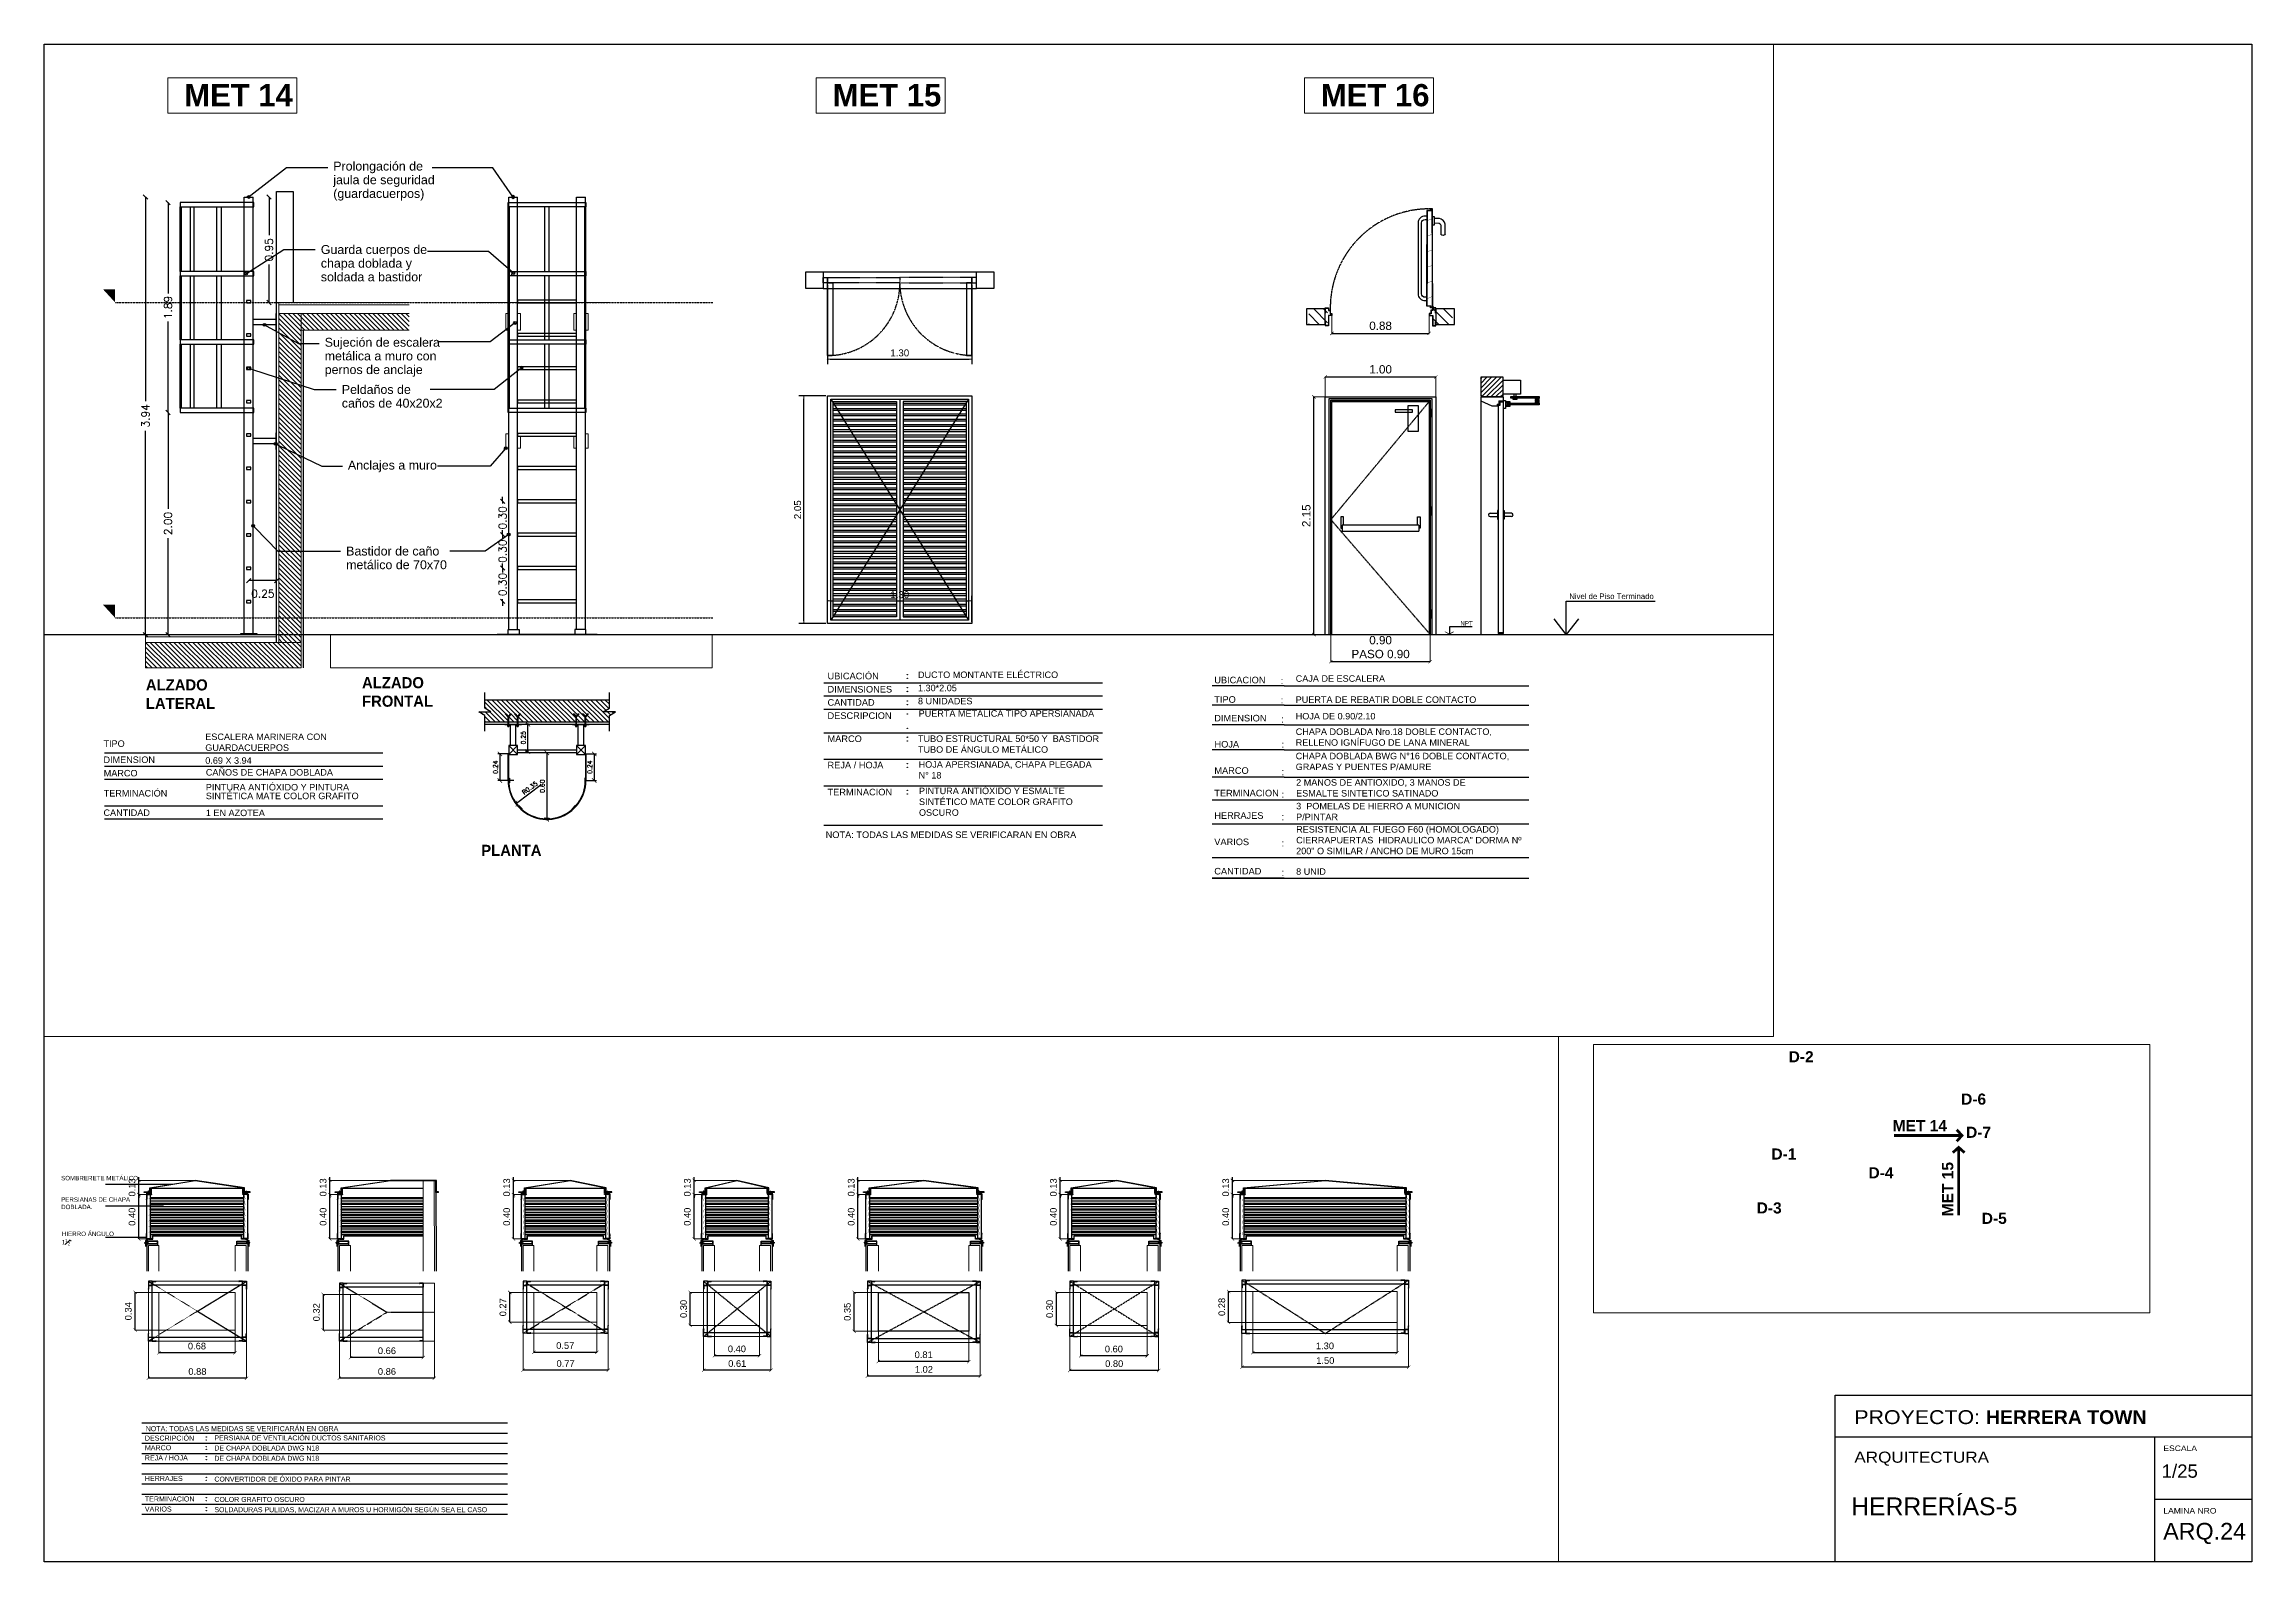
# Paper-space layout 'ARQ.24-HERR-5' of a CAD drawing. Extents: x 22 to 817, y 20 to 567.
# The model-space entities are those that its viewports show. They can reach past a viewport. Long polylines and large blocks are cut down to what shows.
import ezdxf
from ezdxf import colors
from ezdxf.entities.mleader import LeaderData, LeaderLine
from ezdxf.enums import TextEntityAlignment as Align
from ezdxf.math import Vec2, Vec3

# ---------------------------------------------------------------- set-up
doc = ezdxf.new("R2010")
doc.units = 0
for name, pattern in [('ACAD_ISO02W100', [15, 12, -3]), ('DASHED2', [0.375, 0.25, -0.125]), ('HIDDEN', [9.525, 6.35, -3.175]), ('HIDDEN2', [0.1875, 0.125, -0.0625]), ('PHANTOM', [2.5, 1.25, -0.25, 0.25, -0.25, 0.25, -0.25])]:
    doc.linetypes.add(name, pattern=pattern)
for name, color, linetype in [('-c-cotas', 1, 'Continuous'), ('0-Llamadas', 2, 'Continuous'), ('0.1', 1, 'Continuous'), ('0.2', 2, 'Continuous'), ('25-COTAS', 2, 'Continuous'), ('A-MAMP 01', 5, 'Continuous'), ('A-Pisos', 251, 'Continuous'), ('A-PROYECCIONES', 1, 'Continuous'), ('A-Revoques', 1, 'Continuous'), ('A-Texto', 3, 'Continuous'), ('A05-Proyecciones', 1, 'ACAD_ISO02W100'), ('A_ Llamadas', 1, 'Continuous'), ('A_Cotas', 1, 'Continuous'), ('A_Simbologia', 2, 'Continuous'), ('Ab_perfileria', 2, 'Continuous'), ('ABERT', 2, 'Continuous'), ('ABERTURA', 2, 'Continuous'), ('ABERTURAS', 2, 'Continuous'), ('ACOTADA', 2, 'Continuous'), ('ARS - COLHATCH', 8, 'Continuous'), ('C-LINE', 8, 'PHANTOM'), ('CARP', 2, 'Continuous'), ('CARP-DET', 8, 'Continuous'), ('D-PIEL-PERFIL', 123, 'Continuous'), ('E-Ht.HoAo', 1, 'Continuous'), ('FASTENER', 252, 'Continuous'), ('GEWINDE_LI', 1, 'Continuous'), ('HERRAJES', 2, 'Continuous'), ('HoAo', 5, 'Continuous'), ('INST_SANITARIA', 153, 'Continuous'), ('LINEAS', 9, 'Continuous'), ('LOSA', 5, 'Continuous'), ('MARCO', 2, 'Continuous'), ('muros', 6, 'Continuous'), ('NRO.ROTULO', 1, 'Continuous'), ('proyecciones', 1, 'HIDDEN'), ('PUERTA', 1, 'Continuous'), ('ROT-TXT', 2, 'Continuous'), ('STEEL', 2, 'Continuous'), ('THIN', 13, 'Continuous'), ('TM-REVOQUE', 8, 'Continuous'), ('TXT', 2, 'Continuous'), ('V-01', 1, 'Continuous')]:
    doc.layers.add(name, color=color, linetype=linetype)
for name, color, linetype, lineweight in [('A-Aberturas', 2, 'Continuous', 18), ('A-Cotas', 1, 'Continuous', 5), ('A-ESCALERA', 2, 'Continuous', 5), ('A-Muros', 4, 'Continuous', 18), ('DIMENSIONES', 1, 'Continuous', 13), ('EH-PILAR', 5, 'Continuous', 5)]:
    doc.layers.add(name, color=color, linetype=linetype, lineweight=lineweight)
doc.styles.add('1-50', font='arial.ttf', dxfattribs={"width": 1.1, "height": 0.075})
doc.styles.add('ARIAL', font='arial.ttf')
doc.styles.add('ROMANS', font='arial.ttf')
doc.styles.add('SANSSERIFBOLD', font='sasb____.pfb')
doc.styles.get("Standard").update_dxf_attribs({"font": 'arial.ttf'})
doc.styles.add('Tex20', font='romans.shx', dxfattribs={"height": 0.04})
doc.styles.add('TEXTOS', font='romans.shx')
doc.dimstyles.new('Cota20', dxfattribs={"dimtxt": 0.04, "dimasz": 0.04, "dimexe": 0.02, "dimexo": 0, "dimgap": 0.02, "dimtad": 1, "dimzin": 0, "dimdsep": 46, "dimtxsty": 'Tex20', "dimblk": 'ARCHTICK', "dimcen": 0.04, "dimclrd": 256, "dimclre": 256, "dimclrt": 6, "dimadec": 0, "dimazin": 0, "dimtfac": 1, "dimtofl": 0, "dimtmove": 0, "dimatfit": 3, "dimldrblk": 'OPEN30', "dimfxl": 0.02, "dimtolj": 1, "dimtzin": 0, "dimarcsym": 0})
doc.dimstyles.new('EH-COTA 1.50', dxfattribs={"dimtxt": 0.075, "dimasz": 0.03, "dimexe": 0, "dimexo": 0, "dimgap": 0.03, "dimtad": 1, "dimzin": 1, "dimdsep": 46, "dimtxsty": 'Standard', "dimblk": 'ARCHTICK', "dimcen": 1, "dimclrd": 1, "dimclre": 8, "dimclrt": 2, "dimazin": 2, "dimtfac": 1, "dimtix": 1, "dimtmove": 2, "dimatfit": 3, "dimfxl": 2.83, "dimtolj": 1, "dimtzin": 0, "dimlwd": -1, "dimlwe": 5, "dimarcsym": 0})
doc.dimstyles.new('LCM-50', dxfattribs={"dimscale": 0.5, "dimtxt": 0.18, "dimasz": 0.09, "dimexe": 0.09, "dimexo": 0.09, "dimgap": 0.09, "dimtad": 0, "dimzin": 0, "dimdsep": 46, "dimtxsty": 'TEXTOS', "dimblk1": 'DOT', "dimblk2": 'DOT', "dimsah": 1, "dimcen": 0.09, "dimclrd": 8, "dimclre": 8, "dimclrt": 7, "dimazin": 2, "dimtfac": 1, "dimtmove": 2, "dimatfit": 3, "dimldrblk": 'DOT', "dimfxl": 1, "dimtolj": 1, "dimtzin": 0, "dimarcsym": 0})
doc.dimstyles.new('ST-COTA-25', dxfattribs={"dimscale": 0.25, "dimtxt": 0.18, "dimasz": 0.1, "dimexe": 0.18, "dimexo": 0.0625, "dimgap": 0.09, "dimtad": 1, "dimzin": 4, "dimdsep": 46, "dimtxsty": 'ARIAL', "dimblk1": 'COTA_N', "dimblk2": 'COTA_N', "dimsah": 1, "dimcen": 0.09, "dimclrd": 8, "dimclre": 8, "dimclrt": 140, "dimadec": 0, "dimazin": 0, "dimtfac": 1, "dimtix": 1, "dimtmove": 0, "dimatfit": 3, "dimldrblk": 'COTA_N', "dimfxl": 0.18, "dimtolj": 1, "dimtzin": 0, "dimarcsym": 0})
pattern_1 = [(135, (387.384502, -196.180876), (-0.0212132034, -0.0212132034), [])]
pattern_2 = [(180, (0.943496, 28.943016), (-3e-18, -0.047625), []), (180, (0.92762, 28.95889), (-3e-18, -0.047625), [])]

psp = doc.layouts.new('ARQ.24-HERR-5')

# ---------------------------------------------------------------- texts
at = {"layer": 'A-Aberturas', "style": 'SANSSERIFBOLD'}
for s, p in [('D-2', (649.74, 200.16)), ('D-6', (711.82, 184.9)), ('MET 14', (687.17, 175.33)), ('D-7', (713.61, 172.95)), ('D-1', (643.53, 165.12)), ('D-4', (678.49, 158.36)), ('D-3', (638.22, 145.7)), ('D-5', (719.26, 141.95))]:
    psp.add_text(s, height=4, dxfattribs=at).set_placement(p)
psp.add_text('MET 15', height=4, rotation=90, dxfattribs=at).set_placement((708.99, 144.69))

msp = doc.modelspace()

# ---------------------------------------------------------------- texts
at = {"color": 3, "char_height": 0.1, "width": 0.02164, "attachment_point": 1}
for s, insert in [('{\\fCentury Gothic|b1|i0|c0|p34;ALZADO LATERAL}', (616.821, -79.112)), ('{\\fCentury Gothic|b1|i0|c0|p34;ALZADO FRONTAL}', (618.767, -79.092)), ('{\\fCentury Gothic|b1|i0|c0|p34;PLANTA}', (619.84, -80.602))]:
    msp.add_mtext(s, dxfattribs=dict(at, insert=insert))
at = {"layer": '0.2', "color": 2, "insert": (629.633, -78.339), "char_height": 0.05, "width": 0.88523, "attachment_point": 1}
msp.add_mtext('Nivel de Piso Terminado', dxfattribs=at)
at = {"layer": 'A-Aberturas', "style": 'SANSSERIFBOLD'}
for s, p in [('MET 14', (617.166, -73.952)), ('MET 15', (623.003, -73.952)), ('MET 16', (627.397, -73.952))]:
    msp.add_text(s, height=0.2, dxfattribs=at).set_placement(p)
at = {"layer": 'ROT-TXT', "style": 'ROMANS'}
for s, height, p in [('UBICACIÓN', 0.0594, (622.957, -79.082)), ('DIMENSIONES', 0.05943, (622.957, -79.201)), ('CANTIDAD', 0.0594, (622.957, -79.32)), ('DESCRIPCION', 0.05943, (622.957, -79.439)), ('MARCO', 0.0594, (622.957, -79.647)), ('0.69 X 3.94', 0.0585, (617.356, -79.843)), ('REJA / HOJA', 0.05943, (622.957, -79.884)), ('TERMINACION', 0.05943, (622.957, -80.127)), ('DESCRIPCIÓN', 0.04571, (528.756, -103.942)), ('MARCO', 0.0457, (528.756, -104.029)), ('REJA / HOJA', 0.04571, (528.756, -104.12)), ('HERRAJES', 0.0457, (528.756, -104.305)), ('TERMINACION', 0.04571, (528.756, -104.49)), ('VARIOS', 0.0457, (528.756, -104.581))]:
    msp.add_text(s, height=height, dxfattribs=at).set_placement(p, align=Align.MIDDLE_LEFT)
for s, height, p in [('DUCTO MONTANTE ELÉCTRICO', 0.0585, (623.771, -79.1)), ('CAJA DE ESCALERA', 0.0585, (627.171, -79.134)), ('8 UNIDADES', 0.0585, (623.771, -79.337)), ('1.30*2.05', 0.0585, (623.771, -79.219)), ('TIPO           ', 0.05943, (626.438, -79.323)), ('UBICACION', 0.0594, (626.438, -79.148)), (':', 0.0594, (627.036, -79.154)), (':', 0.0594, (627.036, -79.329)), ('PUERTA DE REBATIR DOBLE CONTACTO', 0.0585, (627.171, -79.324)), ('DIMENSION', 0.0594, (626.438, -79.491)), (':', 0.0594, (627.04, -79.501)), ('HOJA DE 0.90/2.10', 0.0585, (627.171, -79.473)), ('TIPO           ', 0.0585, (616.44, -79.72)), ('HOJA', 0.0594, (626.44, -79.726)), (':', 0.0594, (627.044, -79.727)), ('DIMENSION', 0.0585, (616.44, -79.865)), ('MARCO', 0.0585, (616.442, -79.986)), ('MARCO', 0.0594, (626.439, -79.963)), (':', 0.0594, (627.044, -79.975)), ('TERMINACIÓN', 0.0585, (616.442, -80.167)), ('TERMINACION', 0.05943, (626.438, -80.166)), (':', 0.0594, (627.044, -80.177)), ('CANTIDAD', 0.0585, (616.44, -80.342)), ('HERRAJES', 0.0594, (626.438, -80.368)), (':', 0.0594, (627.044, -80.38)), ('NOTA: TODAS LAS MEDIDAS SE VERIFICARAN EN OBRA', 0.05943, (622.94, -80.541)), ('VARIOS', 0.0594, (626.438, -80.605)), (':', 0.0594, (627.044, -80.617)), ('CANTIDAD', 0.0594, (626.438, -80.869)), (':', 0.0594, (627.044, -80.881)), ('8 UNID', 0.0585, (627.175, -80.872)), ('NOTA: TODAS LAS MEDIDAS SE VERIFICARÁN EN OBRA', 0.04571, (528.763, -103.88)), ('PERSIANA DE VENTILACIÓN DUCTOS SANITARIOS', 0.045, (529.382, -103.963)), ('DE CHAPA DOBLADA DWG N18', 0.045, (529.382, -104.054)), ('DE CHAPA DOBLADA DWG N18', 0.045, (529.382, -104.146)), ('CONVERTIDOR DE ÓXIDO PARA PINTAR', 0.045, (529.382, -104.334)), ('COLOR GRAFITO OSCURO', 0.045, (529.382, -104.517)), ('SOLDADURAS PULIDAS, MACIZAR A MUROS U HORMIGÓN SEGÚN SEA EL CASO', 0.045, (529.382, -104.609))]:
    msp.add_text(s, height=height, dxfattribs=at).set_placement(p)
at = {"layer": 'ROT-TXT', "char_height": 0.0585, "attachment_point": 1, "style": 'ROMANS'}
for s, insert, width in [('PUERTA METÁLICA TIPO APERSIANADA ', (623.777, -79.39), 1.49804), ('ESCALERA MARINERA CON GUARDACUERPOS', (617.356, -79.6), 1.49804), ('\\pxsm1;TUBO ESTRUCTURAL 50*50 Y  BASTIDOR TUBO DE ÁNGULO METÁLICO', (623.771, -79.617), 1.78678), ('CHAPA DOBLADA Nro.18 DOBLE CONTACTO, RELLENO IGNÍFUGO DE LANA MINERAL', (627.171, -79.554), 2.10669), ('HOJA APERSIANADA, CHAPA PLEGADA N° 18', (623.777, -79.849), 1.60257), ('CHAPA DOBLADA BWG N%%D16 DOBLE CONTACTO, GRAPAS Y PUENTES P/AMURE ', (627.171, -79.773), 2.03655), ('CAÑOS DE CHAPA DOBLADA', (617.361, -79.92), 1.49804), ('PINTURA ANTIÓXIDO Y ESMALTE SINTÉTICO MATE COLOR GRAFITO OSCURO', (623.78, -80.087), 1.65325), ('2 MANOS DE ANTIOXIDO, 3 MANOS DE ESMALTE SINTETICO SATINADO', (627.175, -80.011), 1.60257), ('3  POMELAS DE HIERRO A MUNICION P/PINTAR', (627.175, -80.224), 1.60257), ('1 EN AZOTEA', (617.361, -80.285), 1.49804), ('RESISTENCIA AL FUEGO F60 (HOMOLOGADO) CIERRAPUERTAS  HIDRAULICO MARCA" DORMA Nº 200" O SIMILAR / ANCHO DE MURO 15cm', (627.175, -80.433), 2.17471)]:
    msp.add_mtext(s, dxfattribs=dict(at, insert=insert, width=width))
at = {"layer": 'ROT-TXT', "insert": (617.361, -80.054), "char_height": 0.0585, "width": 1.46047, "attachment_point": 1, "line_spacing_factor": 0.804223, "style": 'ROMANS'}
msp.add_mtext('PINTURA ANTIÓXIDO Y PINTURA SINTÉTICA MATE COLOR GRAFITO', dxfattribs=at)
at = {"layer": 'TXT', "char_height": 0.04, "attachment_point": 1, "style": 'ROMANS'}
for s, insert, width in [('SOMBRERETE METÁLICO', (528.002, -101.581), 0.8092), ('PERSIANAS DE CHAPA DOBLADA.', (528.002, -101.774), 0.8092), ('\\A1;\\pxql;HIERRO ÁNGULO\\P1{\\H0.7x;\\S1#2;}" ', (528.009, -102.083), 0.87764)]:
    msp.add_mtext(s, dxfattribs=dict(at, insert=insert, width=width))

# ---------------------------------------------------------------- blocks, each defined once
blk = doc.blocks.new('rótulo')
for p, q in [((-35, 45), (-35, 0)), ((0, 22.5), (-35, 22.5))]:
    blk.add_line(p, q)
for points in [[(0, 0), (-794.85, 0), (-794.85, 546.62), (0, 546.62)], [(0, 0), (-150, 0), (-150, 60), (0, 60)]]:
    blk.add_lwpolyline(points, close=True)
blk.add_lwpolyline([(-150, 45), (0, 45)])
at = {"layer": '0.1'}
blk.add_line((0, 45), (0, 0), dxfattribs=at)
at = {"attachment_point": 1, "style": '1-50'}
for s, width, gutter_width, heights, insert, char_height in [('PROYECTO: {\\fArial|b1|i0|c0|p34;HERRERA TOWN}', 176.8359, 1.12, [0], (-143.11, 54.63), 5), ('ARQUITECTURA', 55.379, 1.93, [6.85], (-143.1, 39.7), 4), ('ESCALA', 32.3125, 1.12, [3.99], (-31.86, 41.91), 2), ('LAMINA NRO', 32.3125, 1.12, [3.99], (-31.86, 19.41), 2)]:
    blk.add_mtext_dynamic_manual_height_columns(s, width=width, gutter_width=gutter_width, heights=heights, dxfattribs=dict(at, insert=insert, char_height=char_height))
blk = doc.blocks.new('A$C3C1573BB')
at = {"style": 'ROMANS'}
for tag, p in [('ESCALA', (-15.56, -25.32)), ('TITULO', (-70.23, -37.14)), ('NRO', (-20.74, -36.81))]:
    blk.add_attdef(tag, p, '', height=1.5, dxfattribs=at)
blk = doc.blocks.new('_ArchTick')
at = {"color": 0, "linetype": 'ByBlock', "const_width": 0.15}
blk.add_lwpolyline([(-0.5, -0.5), (0.5, 0.5)], dxfattribs=at)
blk = doc.blocks.new('*D298')
at = {"layer": '-c-cotas', "color": 8, "lineweight": 5, "transparency": 16777216}
for p, q in [((528.788, -103.069), (528.788, -103.403)), ((529.671, -103.069), (529.671, -103.403))]:
    blk.add_line(p, q, dxfattribs=at)
at = {"layer": '-c-cotas', "color": 1, "transparency": 16777216}
blk.add_line((529.671, -103.403), (528.788, -103.403), dxfattribs=at)
at = {"layer": 'Defpoints', "color": 0, "transparency": 16777216}
for p in [(528.788, -103.069), (529.671, -103.069), (528.788, -103.403)]:
    blk.add_point(p, dxfattribs=at)
at = {"layer": '-c-cotas', "color": 1, "transparency": 16777216, "xscale": 0.03, "yscale": 0.03, "zscale": 0.03, "rotation": 180}
blk.add_blockref('_ArchTick', (528.788, -103.403), dxfattribs=at)
at = {"layer": '-c-cotas', "color": 1, "transparency": 16777216, "xscale": 0.03, "yscale": 0.03, "zscale": 0.03}
blk.add_blockref('_ArchTick', (529.671, -103.403), dxfattribs=at)
at = {"layer": '-c-cotas', "color": 2, "transparency": 16777216, "insert": (529.229, -103.343), "char_height": 0.06, "attachment_point": 5}
blk.add_mtext('\\A1;0.88', dxfattribs=at)
blk = doc.blocks.new('L50x50')
for p, q in [((0, 0), (0, -0.05)), ((0, 0), (0.05, 0)), ((0.003, -0.006), (0.003, -0.046)), ((0.006, -0.003), (0.046, -0.003))]:
    blk.add_line(p, q)
for centre, radius, start, end in [((0.046, 0.001), 0.00394, 265.3681, 349.0358), ((-0.001, -0.046), 0.00394, 280.9642, 4.6319), ((0.006, -0.006), 0.00315, 90, 180)]:
    blk.add_arc(centre, radius, start, end)
blk = doc.blocks.new('*D296')
at = {"layer": '-c-cotas', "color": 8, "lineweight": 5, "transparency": 16777216}
for p, q in [((528.77, -101.749), (528.702, -101.749)), ((528.77, -102.149), (528.702, -102.149))]:
    blk.add_line(p, q, dxfattribs=at)
at = {"layer": '-c-cotas', "color": 1, "transparency": 16777216}
blk.add_line((528.702, -102.149), (528.702, -101.749), dxfattribs=at)
at = {"layer": 'Defpoints', "color": 0, "transparency": 16777216}
for p in [(528.702, -101.749), (528.77, -101.749), (528.77, -102.149)]:
    blk.add_point(p, dxfattribs=at)
at = {"layer": '-c-cotas', "color": 1, "transparency": 16777216, "xscale": 0.03, "yscale": 0.03, "zscale": 0.03}
for p, rotation in [((528.702, -101.749), 90), ((528.702, -102.149), 270)]:
    blk.add_blockref('_ArchTick', p, dxfattribs=dict(at, rotation=rotation))
at = {"layer": '-c-cotas', "color": 2, "transparency": 16777216, "insert": (528.641, -101.949), "char_height": 0.06, "attachment_point": 5, "rotation": 90}
blk.add_mtext('\\A1;0.40', dxfattribs=at)
blk = doc.blocks.new('torni.redondo')
at = {"color": 1, "linetype": 'Continuous'}
for p, q in [((0, 0), (-0.001, 0.001)), ((0, 0), (0.001, 0.001)), ((-0.006, -0.001), (-0.006, -0.003)), ((0.006, -0.001), (0.006, -0.003))]:
    blk.add_line(p, q, dxfattribs=at)
at = {"color": 1}
for p, q in [((-0.003, -0.007), (-0.003, -0.006)), ((0.003, -0.007), (-0.003, -0.006)), ((-0.003, -0.009), (-0.003, -0.008)), ((0.003, -0.009), (-0.003, -0.008)), ((-0.003, -0.011), (-0.003, -0.01)), ((0.003, -0.011), (-0.003, -0.01)), ((-0.003, -0.013), (-0.003, -0.012)), ((0.003, -0.013), (-0.003, -0.012)), ((-0.003, -0.015), (-0.003, -0.014)), ((0.003, -0.015), (-0.003, -0.014)), ((-0.003, -0.017), (-0.003, -0.016)), ((0.003, -0.017), (-0.003, -0.016)), ((-0.003, -0.019), (-0.003, -0.018)), ((0.003, -0.019), (-0.003, -0.018)), ((-0.003, -0.019), (-0.002, -0.02)), ((-0.002, -0.02), (-0.001, -0.022)), ((0.002, -0.021), (-0.002, -0.02)), ((-0.001, -0.022), (0, -0.024)), ((0.001, -0.023), (-0.001, -0.022)), ((0.001, -0.023), (0, -0.024)), ((0.002, -0.021), (0.001, -0.023)), ((0.003, -0.019), (0.002, -0.021)), ((0.003, -0.006), (0.003, -0.005)), ((0.003, -0.006), (0.003, -0.007)), ((0.003, -0.008), (0.003, -0.009)), ((0.003, -0.01), (0.003, -0.011)), ((0.003, -0.012), (0.003, -0.013)), ((0.003, -0.014), (0.003, -0.015)), ((0.003, -0.016), (0.003, -0.017)), ((0.003, -0.018), (0.003, -0.019))]:
    blk.add_line(p, q, dxfattribs=at)
at = {"color": 1, "linetype": 'Continuous'}
blk.add_lwpolyline([(-0.006, -0.003), (0.006, -0.003), (0.006, -0.003), (-0.006, -0.003)], close=True, dxfattribs=at)
at = {"color": 1}
for points in [[(-0.003, -0.003), (0.003, -0.003), (0.003, -0.005)], [(-0.003, -0.005), (-0.003, -0.003)], [(-0.003, -0.006), (-0.003, -0.005)], [(-0.003, -0.008), (-0.003, -0.007)], [(-0.003, -0.01), (-0.003, -0.009)], [(-0.003, -0.012), (-0.003, -0.011)], [(-0.003, -0.014), (-0.003, -0.013)], [(-0.003, -0.016), (-0.003, -0.015)], [(-0.003, -0.018), (-0.003, -0.017)], [(-0.003, -0.019), (-0.003, -0.019)], [(0.003, -0.007), (0.003, -0.01)], [(0.003, -0.011), (0.003, -0.012)], [(0.003, -0.013), (0.003, -0.014)], [(0.003, -0.015), (0.003, -0.016)], [(0.003, -0.017), (0.003, -0.018)], [(0.003, -0.019), (0.003, -0.019)]]:
    blk.add_lwpolyline(points, dxfattribs=at)
at = {"color": 1, "linetype": 'Continuous'}
for major_axis, start_param, end_param in [((-0.006, 0), -1.411919, -0.384397), ((0.006, 0), 0.384397, 1.411919)]:
    blk.add_ellipse((0, -0.003), major_axis=major_axis, ratio=0.666667, start_param=start_param, end_param=end_param, dxfattribs=at)
at = {"layer": 'D-PIEL-PERFIL', "color": 1, "linetype": 'DASHED2', "ltscale": 0.08}
blk.add_line((0, 0.011), (0, -0.032), dxfattribs=at)
at = {"layer": 'GEWINDE_LI', "color": 1}
for p, q in [((-0.003, -0.006), (0.003, -0.006)), ((-0.003, -0.008), (0.003, -0.008)), ((-0.003, -0.01), (0.003, -0.01)), ((-0.003, -0.012), (0.003, -0.012)), ((-0.003, -0.014), (0.003, -0.014)), ((-0.003, -0.016), (0.003, -0.016)), ((-0.003, -0.018), (0.003, -0.018)), ((0.003, -0.007), (-0.003, -0.007)), ((0.003, -0.009), (-0.003, -0.009)), ((0.003, -0.011), (-0.003, -0.011)), ((0.003, -0.013), (-0.003, -0.013)), ((0.003, -0.015), (-0.003, -0.015)), ((0.003, -0.017), (-0.003, -0.017)), ((0.003, -0.019), (-0.003, -0.019)), ((-0.002, -0.02), (0.002, -0.02)), ((0.002, -0.021), (-0.002, -0.021)), ((-0.001, -0.022), (0.001, -0.022)), ((0.001, -0.023), (-0.001, -0.023))]:
    blk.add_line(p, q, dxfattribs=at)
blk = doc.blocks.new('*D297')
at = {"layer": '-c-cotas', "color": 1, "transparency": 16777216}
for p, q in [((528.702, -101.622), (528.702, -101.592)), ((528.702, -101.749), (528.702, -101.622)), ((528.702, -101.749), (528.702, -101.779))]:
    blk.add_line(p, q, dxfattribs=at)
at = {"layer": '-c-cotas', "color": 8, "lineweight": 5, "transparency": 16777216}
for p, q in [((529.208, -101.622), (528.702, -101.622)), ((528.77, -101.749), (528.702, -101.749))]:
    blk.add_line(p, q, dxfattribs=at)
at = {"layer": 'Defpoints', "color": 0, "transparency": 16777216}
for p in [(528.702, -101.622), (529.208, -101.622), (528.77, -101.749)]:
    blk.add_point(p, dxfattribs=at)
at = {"layer": '-c-cotas', "color": 1, "transparency": 16777216, "xscale": 0.03, "yscale": 0.03, "zscale": 0.03}
for p, rotation in [((528.702, -101.622), 270), ((528.702, -101.749), 90)]:
    blk.add_blockref('_ArchTick', p, dxfattribs=dict(at, rotation=rotation))
at = {"layer": '-c-cotas', "color": 2, "transparency": 16777216, "insert": (528.641, -101.685), "char_height": 0.06, "attachment_point": 5, "rotation": 90}
blk.add_mtext('\\A1;0.13', dxfattribs=at)
blk = doc.blocks.new('*D301')
at = {"layer": '-c-cotas', "color": 8, "lineweight": 5, "transparency": 16777216}
for p, q in [((530.507, -103.069), (530.507, -103.403)), ((531.362, -103.069), (531.362, -103.403))]:
    blk.add_line(p, q, dxfattribs=at)
at = {"layer": '-c-cotas', "color": 1, "transparency": 16777216}
blk.add_line((531.362, -103.403), (530.507, -103.403), dxfattribs=at)
at = {"layer": 'Defpoints', "color": 0, "transparency": 16777216}
for p in [(530.507, -103.069), (531.362, -103.069), (530.507, -103.403)]:
    blk.add_point(p, dxfattribs=at)
at = {"layer": '-c-cotas', "color": 1, "transparency": 16777216, "xscale": 0.03, "yscale": 0.03, "zscale": 0.03, "rotation": 180}
blk.add_blockref('_ArchTick', (530.507, -103.403), dxfattribs=at)
at = {"layer": '-c-cotas', "color": 1, "transparency": 16777216, "xscale": 0.03, "yscale": 0.03, "zscale": 0.03}
blk.add_blockref('_ArchTick', (531.362, -103.403), dxfattribs=at)
at = {"layer": '-c-cotas', "color": 2, "transparency": 16777216, "insert": (530.935, -103.343), "char_height": 0.06, "attachment_point": 5}
blk.add_mtext('\\A1;0.86', dxfattribs=at)
blk = doc.blocks.new('*D299')
at = {"layer": '-c-cotas', "color": 8, "lineweight": 5, "transparency": 16777216}
for p, q in [((530.489, -101.749), (530.421, -101.749)), ((530.489, -102.149), (530.421, -102.149))]:
    blk.add_line(p, q, dxfattribs=at)
at = {"layer": '-c-cotas', "color": 1, "transparency": 16777216}
blk.add_line((530.421, -102.149), (530.421, -101.749), dxfattribs=at)
at = {"layer": 'Defpoints', "color": 0, "transparency": 16777216}
for p in [(530.421, -101.749), (530.489, -101.749), (530.489, -102.149)]:
    blk.add_point(p, dxfattribs=at)
at = {"layer": '-c-cotas', "color": 1, "transparency": 16777216, "xscale": 0.03, "yscale": 0.03, "zscale": 0.03}
for p, rotation in [((530.421, -101.749), 90), ((530.421, -102.149), 270)]:
    blk.add_blockref('_ArchTick', p, dxfattribs=dict(at, rotation=rotation))
at = {"layer": '-c-cotas', "color": 2, "transparency": 16777216, "insert": (530.361, -101.949), "char_height": 0.06, "attachment_point": 5, "rotation": 90}
blk.add_mtext('\\A1;0.40', dxfattribs=at)
blk = doc.blocks.new('*D300')
at = {"layer": '-c-cotas', "color": 1, "transparency": 16777216}
for p, q in [((530.421, -101.622), (530.421, -101.592)), ((530.421, -101.749), (530.421, -101.622)), ((530.421, -101.749), (530.421, -101.779))]:
    blk.add_line(p, q, dxfattribs=at)
at = {"layer": '-c-cotas', "color": 8, "lineweight": 5, "transparency": 16777216}
for p, q in [((530.967, -101.622), (530.421, -101.622)), ((530.489, -101.749), (530.421, -101.749))]:
    blk.add_line(p, q, dxfattribs=at)
at = {"layer": 'Defpoints', "color": 0, "transparency": 16777216}
for p in [(530.421, -101.622), (530.967, -101.622), (530.489, -101.749)]:
    blk.add_point(p, dxfattribs=at)
at = {"layer": '-c-cotas', "color": 1, "transparency": 16777216, "xscale": 0.03, "yscale": 0.03, "zscale": 0.03}
for p, rotation in [((530.421, -101.622), 270), ((530.421, -101.749), 90)]:
    blk.add_blockref('_ArchTick', p, dxfattribs=dict(at, rotation=rotation))
at = {"layer": '-c-cotas', "color": 2, "transparency": 16777216, "insert": (530.361, -101.685), "char_height": 0.06, "attachment_point": 5, "rotation": 90}
blk.add_mtext('\\A1;0.13', dxfattribs=at)
blk = doc.blocks.new('*D302')
at = {"layer": '-c-cotas', "color": 8, "lineweight": 5, "transparency": 16777216}
for p, q in [((528.883, -102.969), (528.883, -103.175)), ((529.568, -102.969), (529.568, -103.175))]:
    blk.add_line(p, q, dxfattribs=at)
at = {"layer": '-c-cotas', "color": 1, "transparency": 16777216}
blk.add_line((529.568, -103.175), (528.883, -103.175), dxfattribs=at)
at = {"layer": 'Defpoints', "color": 0, "transparency": 16777216}
for p in [(528.883, -102.969), (529.568, -102.969), (528.883, -103.175)]:
    blk.add_point(p, dxfattribs=at)
at = {"layer": '-c-cotas', "color": 1, "transparency": 16777216, "xscale": 0.03, "yscale": 0.03, "zscale": 0.03, "rotation": 180}
blk.add_blockref('_ArchTick', (528.883, -103.175), dxfattribs=at)
at = {"layer": '-c-cotas', "color": 1, "transparency": 16777216, "xscale": 0.03, "yscale": 0.03, "zscale": 0.03}
blk.add_blockref('_ArchTick', (529.568, -103.175), dxfattribs=at)
at = {"layer": '-c-cotas', "color": 2, "transparency": 16777216, "insert": (529.225, -103.114), "char_height": 0.06, "attachment_point": 5}
blk.add_mtext('\\A1;0.68', dxfattribs=at)
blk = doc.blocks.new('*D303')
at = {"layer": '-c-cotas', "color": 8, "lineweight": 5, "transparency": 16777216}
for p, q in [((528.883, -102.63), (528.668, -102.63)), ((528.883, -102.969), (528.668, -102.969))]:
    blk.add_line(p, q, dxfattribs=at)
at = {"layer": '-c-cotas', "color": 1, "transparency": 16777216}
blk.add_line((528.668, -102.969), (528.668, -102.63), dxfattribs=at)
at = {"layer": 'Defpoints', "color": 0, "transparency": 16777216}
for p in [(528.668, -102.63), (528.883, -102.63), (528.883, -102.969)]:
    blk.add_point(p, dxfattribs=at)
at = {"layer": '-c-cotas', "color": 1, "transparency": 16777216, "xscale": 0.03, "yscale": 0.03, "zscale": 0.03}
for p, rotation in [((528.668, -102.63), 90), ((528.668, -102.969), 270)]:
    blk.add_blockref('_ArchTick', p, dxfattribs=dict(at, rotation=rotation))
at = {"layer": '-c-cotas', "color": 2, "transparency": 16777216, "insert": (528.607, -102.8), "char_height": 0.06, "attachment_point": 5, "rotation": 90}
blk.add_mtext('\\A1;0.34', dxfattribs=at)
blk = doc.blocks.new('*D304')
at = {"layer": '-c-cotas', "color": 8, "lineweight": 5, "transparency": 16777216}
for p, q in [((530.607, -102.648), (530.362, -102.648)), ((530.607, -102.969), (530.362, -102.969))]:
    blk.add_line(p, q, dxfattribs=at)
at = {"layer": '-c-cotas', "color": 1, "transparency": 16777216}
blk.add_line((530.362, -102.648), (530.362, -102.969), dxfattribs=at)
at = {"layer": 'Defpoints', "color": 0, "transparency": 16777216}
for p in [(530.607, -102.648), (530.362, -102.969), (530.607, -102.969)]:
    blk.add_point(p, dxfattribs=at)
at = {"layer": '-c-cotas', "color": 1, "transparency": 16777216, "xscale": 0.03, "yscale": 0.03, "zscale": 0.03}
for p, rotation in [((530.362, -102.648), 90), ((530.362, -102.969), 270)]:
    blk.add_blockref('_ArchTick', p, dxfattribs=dict(at, rotation=rotation))
at = {"layer": '-c-cotas', "color": 2, "transparency": 16777216, "insert": (530.301, -102.809), "char_height": 0.06, "attachment_point": 5, "rotation": 90}
blk.add_mtext('\\A1;0.32', dxfattribs=at)
blk = doc.blocks.new('*D305')
at = {"layer": '-c-cotas', "color": 8, "lineweight": 5, "transparency": 16777216}
for p, q in [((530.607, -102.969), (530.607, -103.217)), ((531.262, -102.969), (531.262, -103.217))]:
    blk.add_line(p, q, dxfattribs=at)
at = {"layer": '-c-cotas', "color": 1, "transparency": 16777216}
blk.add_line((531.262, -103.217), (530.607, -103.217), dxfattribs=at)
at = {"layer": 'Defpoints', "color": 0, "transparency": 16777216}
for p in [(530.607, -102.969), (531.262, -102.969), (530.607, -103.217)]:
    blk.add_point(p, dxfattribs=at)
at = {"layer": '-c-cotas', "color": 1, "transparency": 16777216, "xscale": 0.03, "yscale": 0.03, "zscale": 0.03, "rotation": 180}
blk.add_blockref('_ArchTick', (530.607, -103.217), dxfattribs=at)
at = {"layer": '-c-cotas', "color": 1, "transparency": 16777216, "xscale": 0.03, "yscale": 0.03, "zscale": 0.03}
blk.add_blockref('_ArchTick', (531.262, -103.217), dxfattribs=at)
at = {"layer": '-c-cotas', "color": 2, "transparency": 16777216, "insert": (530.935, -103.156), "char_height": 0.06, "attachment_point": 5}
blk.add_mtext('\\A1;0.66', dxfattribs=at)
blk = doc.blocks.new('*D308')
at = {"layer": '-c-cotas', "color": 8, "lineweight": 5, "transparency": 16777216}
for p, q in [((532.142, -101.749), (532.074, -101.749)), ((532.142, -102.149), (532.074, -102.149))]:
    blk.add_line(p, q, dxfattribs=at)
at = {"layer": '-c-cotas', "color": 1, "transparency": 16777216}
blk.add_line((532.074, -102.149), (532.074, -101.749), dxfattribs=at)
at = {"layer": 'Defpoints', "color": 0, "transparency": 16777216}
for p in [(532.074, -101.749), (532.142, -101.749), (532.142, -102.149)]:
    blk.add_point(p, dxfattribs=at)
at = {"layer": '-c-cotas', "color": 1, "transparency": 16777216, "xscale": 0.03, "yscale": 0.03, "zscale": 0.03}
for p, rotation in [((532.074, -101.749), 90), ((532.074, -102.149), 270)]:
    blk.add_blockref('_ArchTick', p, dxfattribs=dict(at, rotation=rotation))
at = {"layer": '-c-cotas', "color": 2, "transparency": 16777216, "insert": (532.013, -101.949), "char_height": 0.06, "attachment_point": 5, "rotation": 90}
blk.add_mtext('\\A1;0.40', dxfattribs=at)
blk = doc.blocks.new('*D309')
at = {"layer": '-c-cotas', "color": 1, "transparency": 16777216}
for p, q in [((532.074, -101.622), (532.074, -101.592)), ((532.074, -101.749), (532.074, -101.622)), ((532.074, -101.749), (532.074, -101.779))]:
    blk.add_line(p, q, dxfattribs=at)
at = {"layer": '-c-cotas', "color": 8, "lineweight": 5, "transparency": 16777216}
for p, q in [((532.583, -101.622), (532.074, -101.622)), ((532.142, -101.749), (532.074, -101.749))]:
    blk.add_line(p, q, dxfattribs=at)
at = {"layer": 'Defpoints', "color": 0, "transparency": 16777216}
for p in [(532.074, -101.622), (532.583, -101.622), (532.142, -101.749)]:
    blk.add_point(p, dxfattribs=at)
at = {"layer": '-c-cotas', "color": 1, "transparency": 16777216, "xscale": 0.03, "yscale": 0.03, "zscale": 0.03}
for p, rotation in [((532.074, -101.622), 270), ((532.074, -101.749), 90)]:
    blk.add_blockref('_ArchTick', p, dxfattribs=dict(at, rotation=rotation))
at = {"layer": '-c-cotas', "color": 2, "transparency": 16777216, "insert": (532.013, -101.685), "char_height": 0.06, "attachment_point": 5, "rotation": 90}
blk.add_mtext('\\A1;0.13', dxfattribs=at)
blk = doc.blocks.new('*D314')
at = {"layer": '-c-cotas', "color": 8, "lineweight": 5, "transparency": 16777216}
for p, q in [((532.16, -102.997), (532.16, -103.331)), ((532.927, -102.997), (532.927, -103.331))]:
    blk.add_line(p, q, dxfattribs=at)
at = {"layer": '-c-cotas', "color": 1, "transparency": 16777216}
blk.add_line((532.927, -103.331), (532.16, -103.331), dxfattribs=at)
at = {"layer": 'Defpoints', "color": 0, "transparency": 16777216}
for p in [(532.16, -102.997), (532.927, -102.997), (532.16, -103.331)]:
    blk.add_point(p, dxfattribs=at)
at = {"layer": '-c-cotas', "color": 1, "transparency": 16777216, "xscale": 0.03, "yscale": 0.03, "zscale": 0.03, "rotation": 180}
blk.add_blockref('_ArchTick', (532.16, -103.331), dxfattribs=at)
at = {"layer": '-c-cotas', "color": 1, "transparency": 16777216, "xscale": 0.03, "yscale": 0.03, "zscale": 0.03}
blk.add_blockref('_ArchTick', (532.927, -103.331), dxfattribs=at)
at = {"layer": '-c-cotas', "color": 2, "transparency": 16777216, "insert": (532.543, -103.271), "char_height": 0.06, "attachment_point": 5}
blk.add_mtext('\\A1;0.77', dxfattribs=at)
blk = doc.blocks.new('*D315')
at = {"layer": '-c-cotas', "color": 8, "lineweight": 5, "transparency": 16777216}
for p, q in [((532.258, -102.897), (532.258, -103.17)), ((532.823, -102.897), (532.823, -103.17))]:
    blk.add_line(p, q, dxfattribs=at)
at = {"layer": '-c-cotas', "color": 1, "transparency": 16777216}
blk.add_line((532.823, -103.17), (532.258, -103.17), dxfattribs=at)
at = {"layer": 'Defpoints', "color": 0, "transparency": 16777216}
for p in [(532.258, -102.897), (532.823, -102.897), (532.258, -103.17)]:
    blk.add_point(p, dxfattribs=at)
at = {"layer": '-c-cotas', "color": 1, "transparency": 16777216, "xscale": 0.03, "yscale": 0.03, "zscale": 0.03, "rotation": 180}
blk.add_blockref('_ArchTick', (532.258, -103.17), dxfattribs=at)
at = {"layer": '-c-cotas', "color": 1, "transparency": 16777216, "xscale": 0.03, "yscale": 0.03, "zscale": 0.03}
blk.add_blockref('_ArchTick', (532.823, -103.17), dxfattribs=at)
at = {"layer": '-c-cotas', "color": 2, "transparency": 16777216, "insert": (532.54, -103.109), "char_height": 0.06, "attachment_point": 5}
blk.add_mtext('\\A1;0.57', dxfattribs=at)
blk = doc.blocks.new('*D316')
at = {"layer": '-c-cotas', "color": 8, "lineweight": 5, "transparency": 16777216}
for p, q in [((532.258, -102.63), (532.04, -102.63)), ((532.258, -102.897), (532.04, -102.897))]:
    blk.add_line(p, q, dxfattribs=at)
at = {"layer": '-c-cotas', "color": 1, "transparency": 16777216}
blk.add_line((532.04, -102.897), (532.04, -102.63), dxfattribs=at)
at = {"layer": 'Defpoints', "color": 0, "transparency": 16777216}
for p in [(532.04, -102.63), (532.258, -102.63), (532.258, -102.897)]:
    blk.add_point(p, dxfattribs=at)
at = {"layer": '-c-cotas', "color": 1, "transparency": 16777216, "xscale": 0.03, "yscale": 0.03, "zscale": 0.03}
for p, rotation in [((532.04, -102.63), 90), ((532.04, -102.897), 270)]:
    blk.add_blockref('_ArchTick', p, dxfattribs=dict(at, rotation=rotation))
at = {"layer": '-c-cotas', "color": 2, "transparency": 16777216, "insert": (531.979, -102.764), "char_height": 0.06, "attachment_point": 5, "rotation": 90}
blk.add_mtext('\\A1;0.27', dxfattribs=at)
blk = doc.blocks.new('*D319')
at = {"layer": '-c-cotas', "color": 8, "lineweight": 5, "transparency": 16777216}
for p, q in [((533.767, -101.749), (533.7, -101.749)), ((533.767, -102.149), (533.7, -102.149))]:
    blk.add_line(p, q, dxfattribs=at)
at = {"layer": '-c-cotas', "color": 1, "transparency": 16777216}
blk.add_line((533.7, -102.149), (533.7, -101.749), dxfattribs=at)
at = {"layer": 'Defpoints', "color": 0, "transparency": 16777216}
for p in [(533.7, -101.749), (533.767, -101.749), (533.767, -102.149)]:
    blk.add_point(p, dxfattribs=at)
at = {"layer": '-c-cotas', "color": 1, "transparency": 16777216, "xscale": 0.03, "yscale": 0.03, "zscale": 0.03}
for p, rotation in [((533.7, -101.749), 90), ((533.7, -102.149), 270)]:
    blk.add_blockref('_ArchTick', p, dxfattribs=dict(at, rotation=rotation))
at = {"layer": '-c-cotas', "color": 2, "transparency": 16777216, "insert": (533.639, -101.949), "char_height": 0.06, "attachment_point": 5, "rotation": 90}
blk.add_mtext('\\A1;0.40', dxfattribs=at)
blk = doc.blocks.new('*D320')
at = {"layer": '-c-cotas', "color": 1, "transparency": 16777216}
for p, q in [((533.7, -101.622), (533.7, -101.592)), ((533.7, -101.749), (533.7, -101.622)), ((533.7, -101.749), (533.7, -101.779))]:
    blk.add_line(p, q, dxfattribs=at)
at = {"layer": '-c-cotas', "color": 8, "lineweight": 5, "transparency": 16777216}
for p, q in [((534.085, -101.622), (533.7, -101.622)), ((533.767, -101.749), (533.7, -101.749))]:
    blk.add_line(p, q, dxfattribs=at)
at = {"layer": 'Defpoints', "color": 0, "transparency": 16777216}
for p in [(533.7, -101.622), (534.085, -101.622), (533.767, -101.749)]:
    blk.add_point(p, dxfattribs=at)
at = {"layer": '-c-cotas', "color": 1, "transparency": 16777216, "xscale": 0.03, "yscale": 0.03, "zscale": 0.03}
for p, rotation in [((533.7, -101.622), 270), ((533.7, -101.749), 90)]:
    blk.add_blockref('_ArchTick', p, dxfattribs=dict(at, rotation=rotation))
at = {"layer": '-c-cotas', "color": 2, "transparency": 16777216, "insert": (533.639, -101.685), "char_height": 0.06, "attachment_point": 5, "rotation": 90}
blk.add_mtext('\\A1;0.13', dxfattribs=at)
blk = doc.blocks.new('*D321')
at = {"layer": '-c-cotas', "color": 8, "lineweight": 5, "transparency": 16777216}
for p, q in [((533.785, -103.027), (533.785, -103.331)), ((534.391, -103.027), (534.391, -103.331))]:
    blk.add_line(p, q, dxfattribs=at)
at = {"layer": '-c-cotas', "color": 1, "transparency": 16777216}
blk.add_line((534.391, -103.331), (533.785, -103.331), dxfattribs=at)
at = {"layer": 'Defpoints', "color": 0, "transparency": 16777216}
for p in [(533.785, -103.027), (534.391, -103.027), (533.785, -103.331)]:
    blk.add_point(p, dxfattribs=at)
at = {"layer": '-c-cotas', "color": 1, "transparency": 16777216, "xscale": 0.03, "yscale": 0.03, "zscale": 0.03, "rotation": 180}
blk.add_blockref('_ArchTick', (533.785, -103.331), dxfattribs=at)
at = {"layer": '-c-cotas', "color": 1, "transparency": 16777216, "xscale": 0.03, "yscale": 0.03, "zscale": 0.03}
blk.add_blockref('_ArchTick', (534.391, -103.331), dxfattribs=at)
at = {"layer": '-c-cotas', "color": 2, "transparency": 16777216, "insert": (534.088, -103.271), "char_height": 0.06, "attachment_point": 5}
blk.add_mtext('\\A1;0.61', dxfattribs=at)
blk = doc.blocks.new('*D322')
at = {"layer": '-c-cotas', "color": 8, "lineweight": 5, "transparency": 16777216}
for p, q in [((533.883, -102.927), (533.883, -103.2)), ((534.288, -102.927), (534.288, -103.2))]:
    blk.add_line(p, q, dxfattribs=at)
at = {"layer": '-c-cotas', "color": 1, "transparency": 16777216}
blk.add_line((534.288, -103.2), (533.883, -103.2), dxfattribs=at)
at = {"layer": 'Defpoints', "color": 0, "transparency": 16777216}
for p in [(533.883, -102.927), (534.288, -102.927), (533.883, -103.2)]:
    blk.add_point(p, dxfattribs=at)
at = {"layer": '-c-cotas', "color": 1, "transparency": 16777216, "xscale": 0.03, "yscale": 0.03, "zscale": 0.03, "rotation": 180}
blk.add_blockref('_ArchTick', (533.883, -103.2), dxfattribs=at)
at = {"layer": '-c-cotas', "color": 1, "transparency": 16777216, "xscale": 0.03, "yscale": 0.03, "zscale": 0.03}
blk.add_blockref('_ArchTick', (534.288, -103.2), dxfattribs=at)
at = {"layer": '-c-cotas', "color": 2, "transparency": 16777216, "insert": (534.085, -103.139), "char_height": 0.06, "attachment_point": 5}
blk.add_mtext('\\A1;0.40', dxfattribs=at)
blk = doc.blocks.new('*D323')
at = {"layer": '-c-cotas', "color": 8, "lineweight": 5, "transparency": 16777216}
for p, q in [((533.883, -102.63), (533.665, -102.63)), ((533.883, -102.927), (533.665, -102.927))]:
    blk.add_line(p, q, dxfattribs=at)
at = {"layer": '-c-cotas', "color": 1, "transparency": 16777216}
blk.add_line((533.665, -102.927), (533.665, -102.63), dxfattribs=at)
at = {"layer": 'Defpoints', "color": 0, "transparency": 16777216}
for p in [(533.665, -102.63), (533.883, -102.63), (533.883, -102.927)]:
    blk.add_point(p, dxfattribs=at)
at = {"layer": '-c-cotas', "color": 1, "transparency": 16777216, "xscale": 0.03, "yscale": 0.03, "zscale": 0.03}
for p, rotation in [((533.665, -102.63), 90), ((533.665, -102.927), 270)]:
    blk.add_blockref('_ArchTick', p, dxfattribs=dict(at, rotation=rotation))
at = {"layer": '-c-cotas', "color": 2, "transparency": 16777216, "insert": (533.605, -102.779), "char_height": 0.06, "attachment_point": 5, "rotation": 90}
blk.add_mtext('\\A1;0.30', dxfattribs=at)
blk = doc.blocks.new('*D324')
at = {"layer": '-c-cotas', "color": 8, "lineweight": 5, "transparency": 16777216}
for p, q in [((535.242, -101.749), (535.174, -101.749)), ((535.242, -102.149), (535.174, -102.149))]:
    blk.add_line(p, q, dxfattribs=at)
at = {"layer": '-c-cotas', "color": 1, "transparency": 16777216}
blk.add_line((535.174, -102.149), (535.174, -101.749), dxfattribs=at)
at = {"layer": 'Defpoints', "color": 0, "transparency": 16777216}
for p in [(535.174, -101.749), (535.242, -101.749), (535.242, -102.149)]:
    blk.add_point(p, dxfattribs=at)
at = {"layer": '-c-cotas', "color": 1, "transparency": 16777216, "xscale": 0.03, "yscale": 0.03, "zscale": 0.03}
for p, rotation in [((535.174, -101.749), 90), ((535.174, -102.149), 270)]:
    blk.add_blockref('_ArchTick', p, dxfattribs=dict(at, rotation=rotation))
at = {"layer": '-c-cotas', "color": 2, "transparency": 16777216, "insert": (535.114, -101.949), "char_height": 0.06, "attachment_point": 5, "rotation": 90}
blk.add_mtext('\\A1;0.40', dxfattribs=at)
blk = doc.blocks.new('*D325')
at = {"layer": '-c-cotas', "color": 1, "transparency": 16777216}
for p, q in [((535.174, -101.622), (535.174, -101.592)), ((535.174, -101.749), (535.174, -101.622)), ((535.174, -101.749), (535.174, -101.779))]:
    blk.add_line(p, q, dxfattribs=at)
at = {"layer": '-c-cotas', "color": 8, "lineweight": 5, "transparency": 16777216}
for p, q in [((535.768, -101.622), (535.174, -101.622)), ((535.242, -101.749), (535.174, -101.749))]:
    blk.add_line(p, q, dxfattribs=at)
at = {"layer": 'Defpoints', "color": 0, "transparency": 16777216}
for p in [(535.174, -101.622), (535.768, -101.622), (535.242, -101.749)]:
    blk.add_point(p, dxfattribs=at)
at = {"layer": '-c-cotas', "color": 1, "transparency": 16777216, "xscale": 0.03, "yscale": 0.03, "zscale": 0.03}
for p, rotation in [((535.174, -101.622), 270), ((535.174, -101.749), 90)]:
    blk.add_blockref('_ArchTick', p, dxfattribs=dict(at, rotation=rotation))
at = {"layer": '-c-cotas', "color": 2, "transparency": 16777216, "insert": (535.114, -101.685), "char_height": 0.06, "attachment_point": 5, "rotation": 90}
blk.add_mtext('\\A1;0.13', dxfattribs=at)
blk = doc.blocks.new('*D326')
at = {"layer": '-c-cotas', "color": 8, "lineweight": 5, "transparency": 16777216}
for p, q in [((535.26, -103.08), (535.26, -103.384)), ((536.276, -103.08), (536.276, -103.384))]:
    blk.add_line(p, q, dxfattribs=at)
at = {"layer": '-c-cotas', "color": 1, "transparency": 16777216}
blk.add_line((536.276, -103.384), (535.26, -103.384), dxfattribs=at)
at = {"layer": 'Defpoints', "color": 0, "transparency": 16777216}
for p in [(535.26, -103.08), (536.276, -103.08), (535.26, -103.384)]:
    blk.add_point(p, dxfattribs=at)
at = {"layer": '-c-cotas', "color": 1, "transparency": 16777216, "xscale": 0.03, "yscale": 0.03, "zscale": 0.03, "rotation": 180}
blk.add_blockref('_ArchTick', (535.26, -103.384), dxfattribs=at)
at = {"layer": '-c-cotas', "color": 1, "transparency": 16777216, "xscale": 0.03, "yscale": 0.03, "zscale": 0.03}
blk.add_blockref('_ArchTick', (536.276, -103.384), dxfattribs=at)
at = {"layer": '-c-cotas', "color": 2, "transparency": 16777216, "insert": (535.768, -103.324), "char_height": 0.06, "attachment_point": 5}
blk.add_mtext('\\A1;1.02', dxfattribs=at)
blk = doc.blocks.new('*D327')
at = {"layer": '-c-cotas', "color": 8, "lineweight": 5, "transparency": 16777216}
for p, q in [((535.358, -102.98), (535.358, -103.253)), ((536.173, -102.98), (536.173, -103.253))]:
    blk.add_line(p, q, dxfattribs=at)
at = {"layer": '-c-cotas', "color": 1, "transparency": 16777216}
blk.add_line((536.173, -103.253), (535.358, -103.253), dxfattribs=at)
at = {"layer": 'Defpoints', "color": 0, "transparency": 16777216}
for p in [(535.358, -102.98), (536.173, -102.98), (535.358, -103.253)]:
    blk.add_point(p, dxfattribs=at)
at = {"layer": '-c-cotas', "color": 1, "transparency": 16777216, "xscale": 0.03, "yscale": 0.03, "zscale": 0.03, "rotation": 180}
blk.add_blockref('_ArchTick', (535.358, -103.253), dxfattribs=at)
at = {"layer": '-c-cotas', "color": 1, "transparency": 16777216, "xscale": 0.03, "yscale": 0.03, "zscale": 0.03}
blk.add_blockref('_ArchTick', (536.173, -103.253), dxfattribs=at)
at = {"layer": '-c-cotas', "color": 2, "transparency": 16777216, "insert": (535.766, -103.192), "char_height": 0.06, "attachment_point": 5}
blk.add_mtext('\\A1;0.81', dxfattribs=at)
blk = doc.blocks.new('*D328')
at = {"layer": '-c-cotas', "color": 8, "lineweight": 5, "transparency": 16777216}
for p, q in [((535.358, -102.63), (535.14, -102.63)), ((535.358, -102.98), (535.14, -102.98))]:
    blk.add_line(p, q, dxfattribs=at)
at = {"layer": '-c-cotas', "color": 1, "transparency": 16777216}
blk.add_line((535.14, -102.98), (535.14, -102.63), dxfattribs=at)
at = {"layer": 'Defpoints', "color": 0, "transparency": 16777216}
for p in [(535.14, -102.63), (535.358, -102.63), (535.358, -102.98)]:
    blk.add_point(p, dxfattribs=at)
at = {"layer": '-c-cotas', "color": 1, "transparency": 16777216, "xscale": 0.03, "yscale": 0.03, "zscale": 0.03}
for p, rotation in [((535.14, -102.63), 90), ((535.14, -102.98), 270)]:
    blk.add_blockref('_ArchTick', p, dxfattribs=dict(at, rotation=rotation))
at = {"layer": '-c-cotas', "color": 2, "transparency": 16777216, "insert": (535.079, -102.805), "char_height": 0.06, "attachment_point": 5, "rotation": 90}
blk.add_mtext('\\A1;0.35', dxfattribs=at)
blk = doc.blocks.new('*D329')
at = {"layer": '-c-cotas', "color": 8, "lineweight": 5, "transparency": 16777216}
for p, q in [((537.081, -103.028), (537.081, -103.333)), ((537.881, -103.028), (537.881, -103.333))]:
    blk.add_line(p, q, dxfattribs=at)
at = {"layer": '-c-cotas', "color": 1, "transparency": 16777216}
blk.add_line((537.881, -103.333), (537.081, -103.333), dxfattribs=at)
at = {"layer": 'Defpoints', "color": 0, "transparency": 16777216}
for p in [(537.081, -103.028), (537.881, -103.028), (537.081, -103.333)]:
    blk.add_point(p, dxfattribs=at)
at = {"layer": '-c-cotas', "color": 1, "transparency": 16777216, "xscale": 0.03, "yscale": 0.03, "zscale": 0.03, "rotation": 180}
blk.add_blockref('_ArchTick', (537.081, -103.333), dxfattribs=at)
at = {"layer": '-c-cotas', "color": 1, "transparency": 16777216, "xscale": 0.03, "yscale": 0.03, "zscale": 0.03}
blk.add_blockref('_ArchTick', (537.881, -103.333), dxfattribs=at)
at = {"layer": '-c-cotas', "color": 2, "transparency": 16777216, "insert": (537.481, -103.272), "char_height": 0.06, "attachment_point": 5}
blk.add_mtext('\\A1;0.80', dxfattribs=at)
blk = doc.blocks.new('*D330')
at = {"layer": '-c-cotas', "color": 8, "lineweight": 5, "transparency": 16777216}
for p, q in [((537.179, -102.928), (537.179, -103.201)), ((537.778, -102.928), (537.778, -103.201))]:
    blk.add_line(p, q, dxfattribs=at)
at = {"layer": '-c-cotas', "color": 1, "transparency": 16777216}
blk.add_line((537.778, -103.201), (537.179, -103.201), dxfattribs=at)
at = {"layer": 'Defpoints', "color": 0, "transparency": 16777216}
for p in [(537.179, -102.928), (537.778, -102.928), (537.179, -103.201)]:
    blk.add_point(p, dxfattribs=at)
at = {"layer": '-c-cotas', "color": 1, "transparency": 16777216, "xscale": 0.03, "yscale": 0.03, "zscale": 0.03, "rotation": 180}
blk.add_blockref('_ArchTick', (537.179, -103.201), dxfattribs=at)
at = {"layer": '-c-cotas', "color": 1, "transparency": 16777216, "xscale": 0.03, "yscale": 0.03, "zscale": 0.03}
blk.add_blockref('_ArchTick', (537.778, -103.201), dxfattribs=at)
at = {"layer": '-c-cotas', "color": 2, "transparency": 16777216, "insert": (537.478, -103.14), "char_height": 0.06, "attachment_point": 5}
blk.add_mtext('\\A1;0.60', dxfattribs=at)
blk = doc.blocks.new('*D331')
at = {"layer": '-c-cotas', "color": 8, "lineweight": 5, "transparency": 16777216}
for p, q in [((537.179, -102.63), (536.961, -102.63)), ((537.179, -102.928), (536.961, -102.928))]:
    blk.add_line(p, q, dxfattribs=at)
at = {"layer": '-c-cotas', "color": 1, "transparency": 16777216}
blk.add_line((536.961, -102.928), (536.961, -102.63), dxfattribs=at)
at = {"layer": 'Defpoints', "color": 0, "transparency": 16777216}
for p in [(536.961, -102.63), (537.179, -102.63), (537.179, -102.928)]:
    blk.add_point(p, dxfattribs=at)
at = {"layer": '-c-cotas', "color": 1, "transparency": 16777216, "xscale": 0.03, "yscale": 0.03, "zscale": 0.03}
for p, rotation in [((536.961, -102.63), 90), ((536.961, -102.928), 270)]:
    blk.add_blockref('_ArchTick', p, dxfattribs=dict(at, rotation=rotation))
at = {"layer": '-c-cotas', "color": 2, "transparency": 16777216, "insert": (536.9, -102.779), "char_height": 0.06, "attachment_point": 5, "rotation": 90}
blk.add_mtext('\\A1;0.30', dxfattribs=at)
blk = doc.blocks.new('*D332')
at = {"layer": '-c-cotas', "color": 8, "lineweight": 5, "transparency": 16777216}
for p, q in [((537.063, -101.749), (536.995, -101.749)), ((537.063, -102.149), (536.995, -102.149))]:
    blk.add_line(p, q, dxfattribs=at)
at = {"layer": '-c-cotas', "color": 1, "transparency": 16777216}
blk.add_line((536.995, -102.149), (536.995, -101.749), dxfattribs=at)
at = {"layer": 'Defpoints', "color": 0, "transparency": 16777216}
for p in [(536.995, -101.749), (537.063, -101.749), (537.063, -102.149)]:
    blk.add_point(p, dxfattribs=at)
at = {"layer": '-c-cotas', "color": 1, "transparency": 16777216, "xscale": 0.03, "yscale": 0.03, "zscale": 0.03}
for p, rotation in [((536.995, -101.749), 90), ((536.995, -102.149), 270)]:
    blk.add_blockref('_ArchTick', p, dxfattribs=dict(at, rotation=rotation))
at = {"layer": '-c-cotas', "color": 2, "transparency": 16777216, "insert": (536.934, -101.949), "char_height": 0.06, "attachment_point": 5, "rotation": 90}
blk.add_mtext('\\A1;0.40', dxfattribs=at)
blk = doc.blocks.new('*D333')
at = {"layer": '-c-cotas', "color": 1, "transparency": 16777216}
for p, q in [((536.995, -101.622), (536.995, -101.592)), ((536.995, -101.749), (536.995, -101.622)), ((536.995, -101.749), (536.995, -101.779))]:
    blk.add_line(p, q, dxfattribs=at)
at = {"layer": '-c-cotas', "color": 8, "lineweight": 5, "transparency": 16777216}
for p, q in [((537.504, -101.622), (536.995, -101.622)), ((537.063, -101.749), (536.995, -101.749))]:
    blk.add_line(p, q, dxfattribs=at)
at = {"layer": 'Defpoints', "color": 0, "transparency": 16777216}
for p in [(536.995, -101.622), (537.504, -101.622), (537.063, -101.749)]:
    blk.add_point(p, dxfattribs=at)
at = {"layer": '-c-cotas', "color": 1, "transparency": 16777216, "xscale": 0.03, "yscale": 0.03, "zscale": 0.03}
for p, rotation in [((536.995, -101.622), 270), ((536.995, -101.749), 90)]:
    blk.add_blockref('_ArchTick', p, dxfattribs=dict(at, rotation=rotation))
at = {"layer": '-c-cotas', "color": 2, "transparency": 16777216, "insert": (536.934, -101.685), "char_height": 0.06, "attachment_point": 5, "rotation": 90}
blk.add_mtext('\\A1;0.13', dxfattribs=at)
blk = doc.blocks.new('_Oblique')
at = {"color": 0, "linetype": 'ByBlock', "lineweight": -2}
blk.add_line((-0.5, -0.5), (0.5, 0.5), dxfattribs=at)
blk = doc.blocks.new('*D352')
at = {"layer": 'A_Cotas', "color": 1, "lineweight": -2, "ltscale": 2, "transparency": 16777216}
for p, q in [((617.021, -74.819), (617.021, -75.639)), ((617.021, -76.709), (617.021, -75.889))]:
    blk.add_line(p, q, dxfattribs=at)
at = {"layer": 'Defpoints', "color": 0, "ltscale": 2, "transparency": 16777216}
for p in [(617.021, -74.819), (617.131, -74.819), (617.131, -76.709)]:
    blk.add_point(p, dxfattribs=at)
at = {"layer": 'A_Cotas', "color": 1, "lineweight": -2, "ltscale": 2, "transparency": 16777216, "xscale": 0.04, "yscale": 0.04, "zscale": 0.04}
for p, rotation in [((617.021, -74.819), 90), ((617.021, -76.709), 270)]:
    blk.add_blockref('_Oblique', p, dxfattribs=dict(at, rotation=rotation))
at = {"layer": 'A_Cotas', "color": 2, "ltscale": 2, "transparency": 16777216, "insert": (617.021, -75.764), "char_height": 0.07, "attachment_point": 5, "rotation": 90, "style": 'TEXTOS'}
blk.add_mtext('\\A1;1.89', dxfattribs=at)
blk = doc.blocks.new('_Dot')
at = {"color": 0, "linetype": 'ByBlock', "lineweight": -2}
blk.add_line((-0.5, 0), (-1, 0), dxfattribs=at)
at = {"color": 0, "linetype": 'ByBlock', "const_width": 0.5}
blk.add_lwpolyline([(-0.25, 0, 1), (0.25, 0, 1)], format="xyb", close=True, dxfattribs=at)
blk = doc.blocks.new('*D353')
at = {"layer": 'A_Cotas', "color": 1, "lineweight": -2, "ltscale": 2, "transparency": 16777216}
for p, q in [((616.818, -74.769), (616.818, -76.606)), ((616.818, -78.709), (616.818, -76.873))]:
    blk.add_line(p, q, dxfattribs=at)
at = {"layer": 'Defpoints', "color": 0, "ltscale": 2, "transparency": 16777216}
for p in [(616.818, -74.769), (617.707, -74.769), (617.021, -78.709)]:
    blk.add_point(p, dxfattribs=at)
at = {"layer": 'A_Cotas', "color": 1, "lineweight": -2, "ltscale": 2, "transparency": 16777216, "xscale": 0.04, "yscale": 0.04, "zscale": 0.04}
for p, rotation in [((616.818, -74.769), 90), ((616.818, -78.709), 270)]:
    blk.add_blockref('_Oblique', p, dxfattribs=dict(at, rotation=rotation))
at = {"layer": 'A_Cotas', "color": 2, "ltscale": 2, "transparency": 16777216, "insert": (616.818, -76.739), "char_height": 0.07, "attachment_point": 5, "rotation": 90, "style": 'TEXTOS'}
blk.add_mtext('\\A1;3.94', dxfattribs=at)
blk = doc.blocks.new('_Origin')
at = {"color": 0, "linetype": 'ByBlock', "lineweight": -2}
blk.add_line((0, 0), (-1, 0), dxfattribs=at)
blk.add_circle((0, 0), 0.5, dxfattribs=at)
blk = doc.blocks.new('*D354')
at = {"layer": 'A_Cotas', "color": 1, "lineweight": -2, "ltscale": 2, "transparency": 16777216}
for p, q in [((617.021, -76.709), (617.021, -77.578)), ((617.021, -78.709), (617.021, -77.841))]:
    blk.add_line(p, q, dxfattribs=at)
at = {"layer": 'Defpoints', "color": 0, "ltscale": 2, "transparency": 16777216}
for p in [(617.021, -76.709), (617.131, -76.709), (617.668, -78.709)]:
    blk.add_point(p, dxfattribs=at)
at = {"layer": 'A_Cotas', "color": 1, "lineweight": -2, "ltscale": 2, "transparency": 16777216, "xscale": 0.04, "yscale": 0.04, "zscale": 0.04}
for p, rotation in [((617.021, -76.709), 90), ((617.021, -78.709), 270)]:
    blk.add_blockref('_Oblique', p, dxfattribs=dict(at, rotation=rotation))
at = {"layer": 'A_Cotas', "color": 2, "ltscale": 2, "transparency": 16777216, "insert": (617.021, -77.709), "char_height": 0.07, "attachment_point": 5, "rotation": 90, "style": 'TEXTOS'}
blk.add_mtext('\\A1;2.00', dxfattribs=at)
blk = doc.blocks.new('*D362')
at = {"layer": 'A_Cotas', "color": 1, "lineweight": -2, "ltscale": 2, "transparency": 16777216}
for p, q in [((620.032, -78.109), (620.032, -78.069)), ((620.032, -78.109), (620.032, -78.128)), ((620.032, -78.409), (620.032, -78.391)), ((620.032, -78.409), (620.032, -78.449))]:
    blk.add_line(p, q, dxfattribs=at)
at = {"layer": 'Defpoints', "color": 0, "ltscale": 2, "transparency": 16777216}
for p in [(620.032, -78.109), (620.167, -78.109), (620.167, -78.409)]:
    blk.add_point(p, dxfattribs=at)
at = {"layer": 'A_Cotas', "color": 1, "lineweight": -2, "ltscale": 2, "transparency": 16777216, "xscale": 0.04, "yscale": 0.04, "zscale": 0.04}
for p, rotation in [((620.032, -78.109), 270), ((620.032, -78.409), 90)]:
    blk.add_blockref('_Oblique', p, dxfattribs=dict(at, rotation=rotation))
at = {"layer": 'A_Cotas', "color": 2, "ltscale": 2, "transparency": 16777216, "insert": (620.032, -78.259), "char_height": 0.07, "attachment_point": 5, "rotation": 90, "style": 'TEXTOS'}
blk.add_mtext('\\A1;0.30', dxfattribs=at)
blk = doc.blocks.new('*D363')
at = {"layer": 'A_Cotas', "color": 1, "lineweight": -2, "ltscale": 2, "transparency": 16777216}
for p, q in [((620.032, -77.809), (620.032, -77.769)), ((620.032, -77.809), (620.032, -77.828)), ((620.032, -78.109), (620.032, -78.091)), ((620.032, -78.109), (620.032, -78.149))]:
    blk.add_line(p, q, dxfattribs=at)
at = {"layer": 'Defpoints', "color": 0, "ltscale": 2, "transparency": 16777216}
for p in [(620.032, -77.809), (620.167, -77.809), (620.167, -78.109)]:
    blk.add_point(p, dxfattribs=at)
at = {"layer": 'A_Cotas', "color": 1, "lineweight": -2, "ltscale": 2, "transparency": 16777216, "xscale": 0.04, "yscale": 0.04, "zscale": 0.04}
for p, rotation in [((620.032, -77.809), 270), ((620.032, -78.109), 90)]:
    blk.add_blockref('_Oblique', p, dxfattribs=dict(at, rotation=rotation))
at = {"layer": 'A_Cotas', "color": 2, "ltscale": 2, "transparency": 16777216, "insert": (620.032, -77.959), "char_height": 0.07, "attachment_point": 5, "rotation": 90, "style": 'TEXTOS'}
blk.add_mtext('\\A1;0.30', dxfattribs=at)
blk = doc.blocks.new('*D364')
at = {"layer": 'A_Cotas', "color": 1, "lineweight": -2, "ltscale": 2, "transparency": 16777216}
for p, q in [((620.032, -77.509), (620.032, -77.469)), ((620.032, -77.509), (620.032, -77.528)), ((620.032, -77.809), (620.032, -77.791)), ((620.032, -77.809), (620.032, -77.849))]:
    blk.add_line(p, q, dxfattribs=at)
at = {"layer": 'Defpoints', "color": 0, "ltscale": 2, "transparency": 16777216}
for p in [(620.032, -77.509), (620.167, -77.509), (620.167, -77.809)]:
    blk.add_point(p, dxfattribs=at)
at = {"layer": 'A_Cotas', "color": 1, "lineweight": -2, "ltscale": 2, "transparency": 16777216, "xscale": 0.04, "yscale": 0.04, "zscale": 0.04}
for p, rotation in [((620.032, -77.509), 270), ((620.032, -77.809), 90)]:
    blk.add_blockref('_Oblique', p, dxfattribs=dict(at, rotation=rotation))
at = {"layer": 'A_Cotas', "color": 2, "ltscale": 2, "transparency": 16777216, "insert": (620.032, -77.659), "char_height": 0.07, "attachment_point": 5, "rotation": 90, "style": 'TEXTOS'}
blk.add_mtext('\\A1;0.30', dxfattribs=at)
blk = doc.blocks.new('*D365')
at = {"layer": 'A_Cotas', "color": 1, "lineweight": -2, "ltscale": 2, "transparency": 16777216}
for p, q in [((617.93, -74.769), (617.93, -75.113)), ((617.93, -75.719), (617.93, -75.376))]:
    blk.add_line(p, q, dxfattribs=at)
at = {"layer": 'Defpoints', "color": 0, "ltscale": 2, "transparency": 16777216}
for p in [(617.787, -74.769), (617.93, -74.769), (617.998, -75.719)]:
    blk.add_point(p, dxfattribs=at)
at = {"layer": 'A_Cotas', "color": 1, "lineweight": -2, "ltscale": 2, "transparency": 16777216, "xscale": 0.04, "yscale": 0.04, "zscale": 0.04}
for p, rotation in [((617.93, -74.769), 90), ((617.93, -75.719), 270)]:
    blk.add_blockref('_Oblique', p, dxfattribs=dict(at, rotation=rotation))
at = {"layer": 'A_Cotas', "color": 2, "ltscale": 2, "transparency": 16777216, "insert": (617.93, -75.244), "char_height": 0.07, "attachment_point": 5, "rotation": 90, "style": 'TEXTOS'}
blk.add_mtext('\\A1;0.95', dxfattribs=at)
blk = doc.blocks.new('*D355')
at = {"layer": 'A_Cotas', "color": 1, "lineweight": -2, "ltscale": 2, "transparency": 16777216}
blk.add_line((617.998, -78.223), (617.747, -78.223), dxfattribs=at)
at = {"layer": 'Defpoints', "color": 0, "ltscale": 2, "transparency": 16777216}
for p in [(617.747, -78.122), (617.747, -78.223), (617.998, -78.283)]:
    blk.add_point(p, dxfattribs=at)
at = {"layer": 'A_Cotas', "color": 1, "lineweight": -2, "ltscale": 2, "transparency": 16777216, "xscale": 0.04, "yscale": 0.04, "zscale": 0.04, "rotation": 180}
blk.add_blockref('_Oblique', (617.747, -78.223), dxfattribs=at)
at = {"layer": 'A_Cotas', "color": 1, "lineweight": -2, "ltscale": 2, "transparency": 16777216, "xscale": 0.04, "yscale": 0.04, "zscale": 0.04}
blk.add_blockref('_Oblique', (617.998, -78.223), dxfattribs=at)
at = {"layer": 'A_Cotas', "color": 2, "ltscale": 2, "transparency": 16777216, "insert": (617.873, -78.34), "char_height": 0.07, "attachment_point": 5, "style": 'TEXTOS'}
blk.add_mtext('\\A1;0.25', dxfattribs=at)
blk = doc.blocks.new('M10-UPAT')
at = {"layer": 'C-LINE', "linetype": 'ByBlock', "lineweight": 5}
for p, q in [((-12, 5), (-11, -5)), ((-11, 4), (-12, 5)), ((-12, 5), (-12, 4)), ((-10, 5), (-11, 4)), ((-11, 4), (-10, -4)), ((-10, 7), (-10, -7)), ((-8, 5), (-3, 5)), ((-2, 7), (-2, -7)), ((0, 5), (92, 5)), ((92, 5), (126, 35)), ((100, 0), (126, 24)), ((100, 0), (126, -23)), ((126, 35), (126, 24)), ((-11, -4), (-11, -5)), ((-11, -5), (-10, -4)), ((-8, -5), (-3, -5)), ((0, -4), (92, -4)), ((92, -4), (126, -35))]:
    blk.add_line(p, q, dxfattribs=at)
at = {"layer": 'C-LINE', "linetype": 'HIDDEN2', "lineweight": 5}
blk.add_line((126, -23), (126, -35), dxfattribs=at)
at = {"layer": 'C-LINE', "linetype": 'ByBlock', "lineweight": 5}
blk.add_lwpolyline([(-15, -4), (-11, -4), (-12, 4), (-15, 4), (-15, -4), (-16, -3), (-16, 3), (-15, 4)], dxfattribs=at)
blk.add_lwpolyline([(-8, 10, 0.666667), (-8, 5, 0.333333), (-8, -5, 0.666667), (-8, -10), (-3, -10, 0.666667), (-3, -5, 0.333333), (-3, 5, 0.666667), (-3, 10)], format="xyb", close=True, dxfattribs=at)
blk.add_lwpolyline([(0, -12), (0, 12), (-2, 12), (-2, -12)], close=True, dxfattribs=at)
blk = doc.blocks.new('*D356')
at = {"layer": 'Defpoints', "color": 0, "transparency": 16777216}
for p in [(620.432, -80.023), (620.157, -80.231)]:
    blk.add_point(p, dxfattribs=at)
at = {"layer": 'DIMENSIONES', "lineweight": -2, "transparency": 16777216}
blk.add_line((620.38, -80.062), (620.157, -80.231), dxfattribs=at)
at = {"layer": 'DIMENSIONES', "lineweight": -2, "transparency": 16777216, "xscale": 0.04, "yscale": 0.04, "zscale": 0.04, "rotation": 217.0803815131124}
blk.add_blockref('_ArchTick', (620.157, -80.231), dxfattribs=at)
at = {"layer": 'DIMENSIONES', "color": 2, "transparency": 16777216, "insert": (620.277, -80.09), "char_height": 0.04, "attachment_point": 5, "rotation": 37.0804, "style": 'Tex20'}
blk.add_mtext('\\A1;R0.35', dxfattribs=at)
blk = doc.blocks.new('_Open30')
at = {"color": 0, "linetype": 'ByBlock', "lineweight": -2}
for p, q in [((-1, 0.27), (0, 0)), ((0, 0), (-1, -0.27)), ((0, 0), (-1, 0))]:
    blk.add_line(p, q, dxfattribs=at)
blk = doc.blocks.new('*D357')
at = {"layer": 'Defpoints', "color": 0, "transparency": 16777216}
for p in [(620.082, -79.784), (620.008, -80.023), (620.132, -80.023)]:
    blk.add_point(p, dxfattribs=at)
at = {"layer": 'DIMENSIONES', "lineweight": -2, "transparency": 16777216}
for p, q in [((620.082, -79.784), (619.988, -79.784)), ((620.008, -79.784), (620.008, -80.023)), ((620.132, -80.023), (619.988, -80.023))]:
    blk.add_line(p, q, dxfattribs=at)
at = {"layer": 'DIMENSIONES', "lineweight": -2, "transparency": 16777216, "xscale": 0.04, "yscale": 0.04, "zscale": 0.04}
for p, rotation in [((620.008, -79.784), 90), ((620.008, -80.023), 270)]:
    blk.add_blockref('_ArchTick', p, dxfattribs=dict(at, rotation=rotation))
at = {"layer": 'DIMENSIONES', "color": 2, "transparency": 16777216, "insert": (619.968, -79.903), "char_height": 0.04, "attachment_point": 5, "rotation": 90, "style": 'Tex20'}
blk.add_mtext('\\A1;0.24', dxfattribs=at)
blk = doc.blocks.new('*D358')
at = {"layer": 'Defpoints', "color": 0, "transparency": 16777216}
for p in [(620.259, -79.515), (620.266, -79.515), (620.266, -79.762)]:
    blk.add_point(p, dxfattribs=at)
at = {"layer": 'DIMENSIONES', "lineweight": -2, "transparency": 16777216}
for p, q in [((620.266, -79.515), (620.239, -79.515)), ((620.259, -79.762), (620.259, -79.515)), ((620.266, -79.762), (620.239, -79.762))]:
    blk.add_line(p, q, dxfattribs=at)
at = {"layer": 'DIMENSIONES', "lineweight": -2, "transparency": 16777216, "xscale": 0.04, "yscale": 0.04, "zscale": 0.04}
for p, rotation in [((620.259, -79.515), 90), ((620.259, -79.762), 270)]:
    blk.add_blockref('_ArchTick', p, dxfattribs=dict(at, rotation=rotation))
at = {"layer": 'DIMENSIONES', "color": 2, "transparency": 16777216, "insert": (620.219, -79.638), "char_height": 0.04, "attachment_point": 5, "rotation": 90, "style": 'Tex20'}
blk.add_mtext('\\A1;0.25', dxfattribs=at)
blk = doc.blocks.new('*D359')
at = {"layer": 'Defpoints', "color": 0, "transparency": 16777216}
for p in [(620.432, -79.774), (620.43, -80.373), (620.432, -80.373)]:
    blk.add_point(p, dxfattribs=at)
at = {"layer": 'DIMENSIONES', "lineweight": -2, "transparency": 16777216}
for p, q in [((620.432, -79.774), (620.41, -79.774)), ((620.43, -79.774), (620.43, -80.373)), ((620.432, -80.373), (620.41, -80.373))]:
    blk.add_line(p, q, dxfattribs=at)
at = {"layer": 'DIMENSIONES', "lineweight": -2, "transparency": 16777216, "xscale": 0.04, "yscale": 0.04, "zscale": 0.04}
for p, rotation in [((620.43, -79.774), 90), ((620.43, -80.373), 270)]:
    blk.add_blockref('_ArchTick', p, dxfattribs=dict(at, rotation=rotation))
at = {"layer": 'DIMENSIONES', "color": 2, "transparency": 16777216, "insert": (620.39, -80.074), "char_height": 0.04, "attachment_point": 5, "rotation": 90, "style": 'Tex20'}
blk.add_mtext('\\A1;0.60', dxfattribs=at)
blk = doc.blocks.new('*D361')
at = {"layer": 'Defpoints', "color": 0, "transparency": 16777216}
for p in [(620.777, -79.784), (620.777, -80.023), (620.857, -80.023)]:
    blk.add_point(p, dxfattribs=at)
at = {"layer": 'DIMENSIONES', "lineweight": -2, "transparency": 16777216}
for p, q in [((620.777, -79.784), (620.877, -79.784)), ((620.857, -79.784), (620.857, -80.023)), ((620.777, -80.023), (620.877, -80.023))]:
    blk.add_line(p, q, dxfattribs=at)
at = {"layer": 'DIMENSIONES', "lineweight": -2, "transparency": 16777216, "xscale": 0.04, "yscale": 0.04, "zscale": 0.04}
for p, rotation in [((620.857, -79.784), 90), ((620.857, -80.023), 270)]:
    blk.add_blockref('_ArchTick', p, dxfattribs=dict(at, rotation=rotation))
at = {"layer": 'DIMENSIONES', "color": 2, "transparency": 16777216, "insert": (620.817, -79.903), "char_height": 0.04, "attachment_point": 5, "rotation": 90, "style": 'Tex20'}
blk.add_mtext('\\A1;0.24', dxfattribs=at)
blk = doc.blocks.new('*D366')
at = {"layer": '-c-cotas', "color": 8, "lineweight": 5, "transparency": 16777216}
for p, q in [((538.631, -103), (538.631, -103.304)), ((540.131, -103), (540.131, -103.304))]:
    blk.add_line(p, q, dxfattribs=at)
at = {"layer": '-c-cotas', "color": 1, "transparency": 16777216}
blk.add_line((540.131, -103.304), (538.631, -103.304), dxfattribs=at)
at = {"layer": 'Defpoints', "color": 0, "transparency": 16777216}
for p in [(538.631, -103), (540.131, -103), (538.631, -103.304)]:
    blk.add_point(p, dxfattribs=at)
at = {"layer": '-c-cotas', "color": 1, "transparency": 16777216, "xscale": 0.03, "yscale": 0.03, "zscale": 0.03, "rotation": 180}
blk.add_blockref('_ArchTick', (538.631, -103.304), dxfattribs=at)
at = {"layer": '-c-cotas', "color": 1, "transparency": 16777216, "xscale": 0.03, "yscale": 0.03, "zscale": 0.03}
blk.add_blockref('_ArchTick', (540.131, -103.304), dxfattribs=at)
at = {"layer": '-c-cotas', "color": 2, "transparency": 16777216, "insert": (539.381, -103.244), "char_height": 0.06, "attachment_point": 5}
blk.add_mtext('\\A1;1.50', dxfattribs=at)
blk = doc.blocks.new('*D367')
at = {"layer": '-c-cotas', "color": 8, "lineweight": 5, "transparency": 16777216}
for p, q in [((538.729, -102.9), (538.729, -103.173)), ((540.028, -102.9), (540.028, -103.173))]:
    blk.add_line(p, q, dxfattribs=at)
at = {"layer": '-c-cotas', "color": 1, "transparency": 16777216}
blk.add_line((540.028, -103.173), (538.729, -103.173), dxfattribs=at)
at = {"layer": 'Defpoints', "color": 0, "transparency": 16777216}
for p in [(538.729, -102.9), (540.028, -102.9), (538.729, -103.173)]:
    blk.add_point(p, dxfattribs=at)
at = {"layer": '-c-cotas', "color": 1, "transparency": 16777216, "xscale": 0.03, "yscale": 0.03, "zscale": 0.03, "rotation": 180}
blk.add_blockref('_ArchTick', (538.729, -103.173), dxfattribs=at)
at = {"layer": '-c-cotas', "color": 1, "transparency": 16777216, "xscale": 0.03, "yscale": 0.03, "zscale": 0.03}
blk.add_blockref('_ArchTick', (540.028, -103.173), dxfattribs=at)
at = {"layer": '-c-cotas', "color": 2, "transparency": 16777216, "insert": (539.378, -103.112), "char_height": 0.06, "attachment_point": 5}
blk.add_mtext('\\A1;1.30', dxfattribs=at)
blk = doc.blocks.new('*D368')
at = {"layer": '-c-cotas', "color": 8, "lineweight": 5, "transparency": 16777216}
for p, q in [((538.729, -102.621), (538.511, -102.621)), ((538.729, -102.9), (538.511, -102.9))]:
    blk.add_line(p, q, dxfattribs=at)
at = {"layer": '-c-cotas', "color": 1, "transparency": 16777216}
blk.add_line((538.511, -102.9), (538.511, -102.621), dxfattribs=at)
at = {"layer": 'Defpoints', "color": 0, "transparency": 16777216}
for p in [(538.511, -102.621), (538.729, -102.621), (538.729, -102.9)]:
    blk.add_point(p, dxfattribs=at)
at = {"layer": '-c-cotas', "color": 1, "transparency": 16777216, "xscale": 0.03, "yscale": 0.03, "zscale": 0.03}
for p, rotation in [((538.511, -102.621), 90), ((538.511, -102.9), 270)]:
    blk.add_blockref('_ArchTick', p, dxfattribs=dict(at, rotation=rotation))
at = {"layer": '-c-cotas', "color": 2, "transparency": 16777216, "insert": (538.45, -102.761), "char_height": 0.06, "attachment_point": 5, "rotation": 90}
blk.add_mtext('\\A1;0.28', dxfattribs=at)
blk = doc.blocks.new('*D369')
at = {"layer": '-c-cotas', "color": 8, "lineweight": 5, "transparency": 16777216}
for p, q in [((538.613, -101.749), (538.545, -101.749)), ((538.613, -102.149), (538.545, -102.149))]:
    blk.add_line(p, q, dxfattribs=at)
at = {"layer": '-c-cotas', "color": 1, "transparency": 16777216}
blk.add_line((538.545, -102.149), (538.545, -101.749), dxfattribs=at)
at = {"layer": 'Defpoints', "color": 0, "transparency": 16777216}
for p in [(538.545, -101.749), (538.613, -101.749), (538.613, -102.149)]:
    blk.add_point(p, dxfattribs=at)
at = {"layer": '-c-cotas', "color": 1, "transparency": 16777216, "xscale": 0.03, "yscale": 0.03, "zscale": 0.03}
for p, rotation in [((538.545, -101.749), 90), ((538.545, -102.149), 270)]:
    blk.add_blockref('_ArchTick', p, dxfattribs=dict(at, rotation=rotation))
at = {"layer": '-c-cotas', "color": 2, "transparency": 16777216, "insert": (538.485, -101.949), "char_height": 0.06, "attachment_point": 5, "rotation": 90}
blk.add_mtext('\\A1;0.40', dxfattribs=at)
blk = doc.blocks.new('*D370')
at = {"layer": '-c-cotas', "color": 1, "transparency": 16777216}
for p, q in [((538.545, -101.622), (538.545, -101.592)), ((538.545, -101.749), (538.545, -101.622)), ((538.545, -101.749), (538.545, -101.779))]:
    blk.add_line(p, q, dxfattribs=at)
at = {"layer": '-c-cotas', "color": 8, "lineweight": 5, "transparency": 16777216}
for p, q in [((539.381, -101.622), (538.545, -101.622)), ((538.613, -101.749), (538.545, -101.749))]:
    blk.add_line(p, q, dxfattribs=at)
at = {"layer": 'Defpoints', "color": 0, "transparency": 16777216}
for p in [(538.545, -101.622), (539.381, -101.622), (538.613, -101.749)]:
    blk.add_point(p, dxfattribs=at)
at = {"layer": '-c-cotas', "color": 1, "transparency": 16777216, "xscale": 0.03, "yscale": 0.03, "zscale": 0.03}
for p, rotation in [((538.545, -101.622), 270), ((538.545, -101.749), 90)]:
    blk.add_blockref('_ArchTick', p, dxfattribs=dict(at, rotation=rotation))
at = {"layer": '-c-cotas', "color": 2, "transparency": 16777216, "insert": (538.485, -101.685), "char_height": 0.06, "attachment_point": 5, "rotation": 90}
blk.add_mtext('\\A1;0.13', dxfattribs=at)
blk = doc.blocks.new('COTA_N')
for p, q in [((-1, 0), (0, 0)), ((0, 0.5), (0, -0.5))]:
    blk.add_line(p, q)
at = {"color": 3, "const_width": 0.065}
blk.add_lwpolyline([(0.14, 0.14), (0.28, 0.28), (0, 0), (-0.14, -0.14), (-0.28, -0.28)], dxfattribs=at)
blk = doc.blocks.new('*D371')
at = {"layer": 'A-Cotas', "color": 8, "lineweight": -2, "transparency": 16777216}
for p, q in [((622.957, -78.595), (622.957, -78.359)), ((622.982, -78.404), (624.232, -78.404)), ((624.257, -78.595), (624.257, -78.359))]:
    blk.add_line(p, q, dxfattribs=at)
at = {"layer": 'Defpoints', "color": 0, "transparency": 16777216}
for p in [(624.257, -78.404), (622.957, -78.61), (624.257, -78.61)]:
    blk.add_point(p, dxfattribs=at)
at = {"layer": 'A-Cotas', "color": 8, "lineweight": -2, "transparency": 16777216, "xscale": 0.025, "yscale": 0.025, "zscale": 0.025, "rotation": 180}
blk.add_blockref('COTA_N', (622.957, -78.404), dxfattribs=at)
at = {"layer": 'A-Cotas', "color": 8, "lineweight": -2, "transparency": 16777216, "xscale": 0.025, "yscale": 0.025, "zscale": 0.025}
blk.add_blockref('COTA_N', (624.257, -78.404), dxfattribs=at)
at = {"layer": 'A-Cotas', "transparency": 16777216, "insert": (623.607, -78.35), "char_height": 0.0625, "attachment_point": 5, "style": 'ARIAL'}
blk.add_mtext('\\A1;1.30', dxfattribs=at)
blk = doc.blocks.new('*D372')
at = {"layer": 'A-Cotas', "color": 8, "lineweight": -2, "transparency": 16777216}
for p, q in [((622.942, -76.56), (622.698, -76.56)), ((622.743, -78.585), (622.743, -76.585)), ((622.942, -78.61), (622.698, -78.61))]:
    blk.add_line(p, q, dxfattribs=at)
at = {"layer": 'Defpoints', "color": 0, "transparency": 16777216}
for p in [(622.743, -76.56), (622.957, -76.56), (622.957, -78.61)]:
    blk.add_point(p, dxfattribs=at)
at = {"layer": 'A-Cotas', "color": 8, "lineweight": -2, "transparency": 16777216, "xscale": 0.025, "yscale": 0.025, "zscale": 0.025}
for p, rotation in [((622.743, -76.56), 90), ((622.743, -78.61), 270)]:
    blk.add_blockref('COTA_N', p, dxfattribs=dict(at, rotation=rotation))
at = {"layer": 'A-Cotas', "transparency": 16777216, "insert": (622.688, -77.585), "char_height": 0.0625, "attachment_point": 5, "rotation": 90, "style": 'ARIAL'}
blk.add_mtext('\\A1;2.05', dxfattribs=at)
blk = doc.blocks.new('PT-CNC')
for p, q in [((1.032, 0.343), (0, 0.343)), ((0, 0.343), (0, 0))]:
    blk.add_line(p, q)
for points in [[(-0.233, 0.135), (-0.167, 0.135), (0, 0), (0, 0.038)], [(0.233, 0.135), (0.167, 0.135), (0, 0), (0, 0.038)]]:
    blk.add_solid(points)
at = {"style": 'ARIAL'}
for tag, p in [('COTA', (0.116, 0.405)), ('NPT', (0.288, 0.049))]:
    blk.add_attdef(tag, p, '', height=0.2, dxfattribs=at)
blk = doc.blocks.new('*D381')
at = {"layer": '-c-cotas', "color": 8, "lineweight": 5, "transparency": 16777216}
for p, q in [((628.432, -76.569), (627.335, -76.569)), ((627.457, -78.709), (627.335, -78.709))]:
    blk.add_line(p, q, dxfattribs=at)
at = {"layer": '-c-cotas', "color": 1, "transparency": 16777216}
blk.add_line((627.335, -78.709), (627.335, -76.569), dxfattribs=at)
at = {"layer": 'Defpoints', "color": 0, "transparency": 16777216}
for p in [(627.335, -76.569), (628.432, -76.569), (627.457, -78.709)]:
    blk.add_point(p, dxfattribs=at)
at = {"layer": '-c-cotas', "color": 1, "transparency": 16777216, "xscale": 0.03, "yscale": 0.03, "zscale": 0.03}
for p, rotation in [((627.335, -76.569), 90), ((627.335, -78.709), 270)]:
    blk.add_blockref('_ArchTick', p, dxfattribs=dict(at, rotation=rotation))
at = {"layer": '-c-cotas', "color": 2, "transparency": 16777216, "insert": (627.267, -77.639), "char_height": 0.075, "attachment_point": 5, "rotation": 90}
blk.add_mtext('\\A1;2.15', dxfattribs=at)
blk = doc.blocks.new('*D382')
at = {"layer": '-c-cotas', "color": 8, "lineweight": 5, "transparency": 16777216}
for p, q in [((627.487, -78.601), (627.487, -78.953)), ((628.382, -78.634), (628.382, -78.953))]:
    blk.add_line(p, q, dxfattribs=at)
at = {"layer": '-c-cotas', "color": 1, "transparency": 16777216}
blk.add_line((628.382, -78.953), (627.487, -78.953), dxfattribs=at)
at = {"layer": 'Defpoints', "color": 0, "transparency": 16777216}
for p in [(627.487, -78.601), (628.382, -78.634), (627.487, -78.953)]:
    blk.add_point(p, dxfattribs=at)
at = {"layer": '-c-cotas', "color": 1, "transparency": 16777216, "xscale": 0.03, "yscale": 0.03, "zscale": 0.03, "rotation": 180}
blk.add_blockref('_ArchTick', (627.487, -78.953), dxfattribs=at)
at = {"layer": '-c-cotas', "color": 1, "transparency": 16777216, "xscale": 0.03, "yscale": 0.03, "zscale": 0.03}
blk.add_blockref('_ArchTick', (628.382, -78.953), dxfattribs=at)
at = {"layer": '-c-cotas', "color": 2, "transparency": 16777216, "insert": (627.935, -78.822), "char_height": 0.075, "attachment_point": 5}
blk.add_mtext('\\A1;0.90\\PPASO 0.90', dxfattribs=at)
blk = doc.blocks.new('aas')
at = {"layer": 'MARCO', "color": 1}
for points in [[(692.561, -265.654), (691.888, -265.654), (691.888, -265.672), (691.903, -265.672), (691.903, -265.704), (692.21, -265.704)], [(692.107, -265.656), (691.891, -265.656), (691.891, -265.669), (691.905, -265.669), (691.905, -265.701), (692.561, -265.701)], [(692.107, -265.656), (692.777, -265.656), (692.777, -265.669), (692.763, -265.669), (692.763, -265.701), (692.561, -265.701)], [(692.561, -265.654), (692.78, -265.654), (692.78, -265.672), (692.765, -265.672), (692.765, -265.704), (692.21, -265.704)]]:
    blk.add_lwpolyline(points, dxfattribs=at)
at = {"layer": 'MARCO', "color": 1, "const_width": 0.003}
for points in [[(691.928, -265.698), (691.909, -265.698), (691.909, -265.661), (691.894, -265.661)], [(692.012, -265.698), (691.992, -265.698), (691.977, -265.66), (691.957, -265.66)], [(692.153, -265.698), (692.133, -265.698), (692.117, -265.66), (692.097, -265.66)], [(692.293, -265.698), (692.273, -265.698), (692.258, -265.66), (692.238, -265.66)], [(692.433, -265.698), (692.413, -265.698), (692.398, -265.66), (692.378, -265.66)], [(692.574, -265.698), (692.554, -265.698), (692.538, -265.66), (692.518, -265.66)], [(692.714, -265.698), (692.694, -265.698), (692.678, -265.66), (692.658, -265.66)], [(692.739, -265.698), (692.759, -265.698), (692.759, -265.661), (692.774, -265.661)]]:
    blk.add_lwpolyline(points, dxfattribs=at)
blk = doc.blocks.new('*D380')
at = {"layer": '-c-cotas', "color": 8, "lineweight": 5, "transparency": 16777216}
for p, q in [((627.497, -75.837), (627.497, -75.997)), ((628.372, -75.837), (628.372, -75.997))]:
    blk.add_line(p, q, dxfattribs=at)
at = {"layer": '-c-cotas', "color": 1, "transparency": 16777216}
blk.add_line((627.497, -75.997), (628.372, -75.997), dxfattribs=at)
at = {"layer": 'Defpoints', "color": 0, "transparency": 16777216}
for p in [(627.497, -75.837), (628.372, -75.837), (628.372, -75.997)]:
    blk.add_point(p, dxfattribs=at)
at = {"layer": '-c-cotas', "color": 1, "transparency": 16777216, "xscale": 0.03, "yscale": 0.03, "zscale": 0.03, "rotation": 180}
blk.add_blockref('_ArchTick', (627.497, -75.997), dxfattribs=at)
at = {"layer": '-c-cotas', "color": 1, "transparency": 16777216, "xscale": 0.03, "yscale": 0.03, "zscale": 0.03}
blk.add_blockref('_ArchTick', (628.372, -75.997), dxfattribs=at)
at = {"layer": '-c-cotas', "color": 2, "transparency": 16777216, "insert": (627.935, -75.929), "char_height": 0.075, "attachment_point": 5}
blk.add_mtext('\\A1;0.88', dxfattribs=at)
blk = doc.blocks.new('A$C0C41436F')
for points in [[(-0.019, 0.015), (-0.02, 0.056), (-0.022, 0.061), (-0.026, 0.068), (-0.032, 0.072), (-0.04, 0.075), (-0.123, 0.075)], [(-0.117, 0.115), (-0.041, 0.115), (-0.03, 0.114), (-0.013, 0.108), (0.003, 0.096), (0.015, 0.079), (0.02, 0.062), (0.021, 0.015)]]:
    blk.add_lwpolyline(points)
blk.add_lwpolyline([(0.038, 0.015), (-0.038, 0.015), (-0.038, 0), (0.038, 0)], close=True)
blk.add_lwpolyline([(0.038, 0.015), (-0.038, 0.015), (-0.038, 0), (0.038, 0)], close=True)
blk.add_arc((-0.107, 0.093), 0.024, 113.4574, 228.8416)
blk = doc.blocks.new('*D383')
at = {"color": 8, "lineweight": 5, "transparency": 16777216}
for p, q in [((627.437, -76.569), (627.437, -76.389)), ((628.432, -76.569), (628.432, -76.389))]:
    blk.add_line(p, q, dxfattribs=at)
at = {"color": 1, "transparency": 16777216}
blk.add_line((627.437, -76.389), (628.432, -76.389), dxfattribs=at)
at = {"layer": 'Defpoints', "color": 0, "transparency": 16777216}
for p in [(628.432, -76.389), (627.437, -76.569), (628.432, -76.569)]:
    blk.add_point(p, dxfattribs=at)
at = {"color": 1, "transparency": 16777216, "xscale": 0.03, "yscale": 0.03, "zscale": 0.03, "rotation": 180}
blk.add_blockref('_ArchTick', (627.437, -76.389), dxfattribs=at)
at = {"color": 1, "transparency": 16777216, "xscale": 0.03, "yscale": 0.03, "zscale": 0.03}
blk.add_blockref('_ArchTick', (628.432, -76.389), dxfattribs=at)
at = {"color": 2, "transparency": 16777216, "insert": (627.935, -76.321), "char_height": 0.075, "attachment_point": 5}
blk.add_mtext('\\A1;1.00', dxfattribs=at)
blk = doc.blocks.new('*D385')
at = {"layer": 'A-Cotas', "color": 8, "lineweight": -2, "transparency": 16777216}
for p, q in [((622.957, -75.559), (622.957, -76.273)), ((624.257, -75.559), (624.257, -76.273)), ((622.982, -76.228), (624.232, -76.228))]:
    blk.add_line(p, q, dxfattribs=at)
at = {"layer": 'Defpoints', "color": 0, "transparency": 16777216}
for p in [(622.957, -75.543), (624.257, -75.543), (624.257, -76.228)]:
    blk.add_point(p, dxfattribs=at)
at = {"layer": 'A-Cotas', "color": 8, "lineweight": -2, "transparency": 16777216, "xscale": 0.025, "yscale": 0.025, "zscale": 0.025, "rotation": 180}
blk.add_blockref('COTA_N', (622.957, -76.228), dxfattribs=at)
at = {"layer": 'A-Cotas', "color": 8, "lineweight": -2, "transparency": 16777216, "xscale": 0.025, "yscale": 0.025, "zscale": 0.025}
blk.add_blockref('COTA_N', (624.257, -76.228), dxfattribs=at)
at = {"layer": 'A-Cotas', "transparency": 16777216, "insert": (623.607, -76.173), "char_height": 0.0625, "attachment_point": 5, "style": 'ARIAL'}
blk.add_mtext('\\A1;1.30', dxfattribs=at)

# ---------------------------------------------------------------- dimensions: what is measured, and where the dimension line sits
at = {"layer": '-c-cotas'}
dim = msp.add_linear_dim(base=(628.37202, -75.99687), p1=(627.49701, -75.83737), p2=(628.37202, -75.83737), dimstyle='EH-COTA 1.50', dxfattribs=at)
dim.commit()
dim.dimension.update_dxf_attribs({"geometry": '*D380', "text_midpoint": (627.93452, -75.92857)})
dim = msp.add_linear_dim(base=(627.335, -76.569), p1=(627.457, -78.709), p2=(628.432, -76.569), angle=90, text='2.15', dimstyle='EH-COTA 1.50', dxfattribs=at)
dim.commit()
dim.dimension.update_dxf_attribs({"geometry": '*D381', "text_midpoint": (627.267, -77.639)})
dim = msp.add_linear_dim(base=(627.487014, -78.953104), p1=(628.382015, -78.633862), p2=(627.487014, -78.601408), text='<>\\PPASO 0.90', dimstyle='EH-COTA 1.50', dxfattribs=at)
dim.commit()
dim.dimension.update_dxf_attribs({"geometry": '*D382', "text_midpoint": (627.934515, -78.821646)})
for base, p1, p2, picture, middle in [((528.702, -101.622), (528.77, -101.749), (529.208, -101.622), '*D297', (528.641, -101.685)), ((528.702, -101.749), (528.77, -102.149), (528.77, -101.749), '*D296', (528.641, -101.949)), ((530.421, -101.622), (530.489, -101.749), (530.967, -101.622), '*D300', (530.361, -101.685)), ((530.421, -101.749), (530.489, -102.149), (530.489, -101.749), '*D299', (530.361, -101.949)), ((532.074, -101.622), (532.142, -101.749), (532.583, -101.622), '*D309', (532.013, -101.685)), ((532.074, -101.749), (532.142, -102.149), (532.142, -101.749), '*D308', (532.013, -101.949)), ((533.7, -101.622), (533.767, -101.749), (534.085, -101.622), '*D320', (533.639, -101.685)), ((533.7, -101.749), (533.767, -102.149), (533.767, -101.749), '*D319', (533.639, -101.949)), ((535.174, -101.622), (535.242, -101.749), (535.768, -101.622), '*D325', (535.114, -101.685)), ((535.174, -101.749), (535.242, -102.149), (535.242, -101.749), '*D324', (535.114, -101.949)), ((536.995, -101.622), (537.063, -101.749), (537.504, -101.622), '*D333', (536.934, -101.685)), ((536.995, -101.749), (537.063, -102.149), (537.063, -101.749), '*D332', (536.934, -101.949)), ((538.545, -101.622), (538.613, -101.749), (539.381, -101.622), '*D370', (538.485, -101.685)), ((538.545, -101.749), (538.613, -102.149), (538.613, -101.749), '*D369', (538.485, -101.949)), ((528.668, -102.63), (528.883, -102.969), (528.883, -102.63), '*D303', (528.607, -102.8)), ((530.362, -102.969), (530.607, -102.648), (530.607, -102.969), '*D304', (530.301, -102.809)), ((532.04, -102.63), (532.258, -102.897), (532.258, -102.63), '*D316', (531.979, -102.764)), ((533.665, -102.63), (533.883, -102.927), (533.883, -102.63), '*D323', (533.605, -102.779)), ((535.14, -102.63), (535.358, -102.98), (535.358, -102.63), '*D328', (535.079, -102.805)), ((536.961, -102.63), (537.179, -102.928), (537.179, -102.63), '*D331', (536.9, -102.779)), ((538.511, -102.621), (538.729, -102.9), (538.729, -102.621), '*D368', (538.45, -102.761))]:
    dim = msp.add_linear_dim(base=base, p1=p1, p2=p2, angle=90, dimstyle='EH-COTA 1.50', override={"dimtxt": 0.06}, dxfattribs=at)
    dim.commit()
    dim.dimension.update_dxf_attribs({"geometry": picture, "text_midpoint": middle})
for base, p1, p2, picture, middle in [((532.2576, -103.1699), (532.8233, -102.8972), (532.2576, -102.8972), '*D315', (532.5405, -103.1093)), ((533.8833, -103.1999), (534.2877, -102.9272), (533.8833, -102.9272), '*D322', (534.0855, -103.1393)), ((537.179, -103.201), (537.778, -102.928), (537.179, -102.928), '*D330', (537.478, -103.14)), ((538.729, -103.173), (540.028, -102.9), (538.729, -102.9), '*D367', (539.378, -103.112)), ((528.788, -103.403), (529.671, -103.069), (528.788, -103.069), '*D298', (529.229, -103.343)), ((528.8827, -103.175), (529.5676, -102.9691), (528.8827, -102.9691), '*D302', (529.2251, -103.1143)), ((530.507129, -103.403367), (531.36213, -103.069145), (530.507129, -103.069145), '*D301', (530.93463, -103.342732)), ((530.607129, -103.216723), (531.26213, -102.969145), (530.607129, -102.969145), '*D305', (530.93463, -103.156088)), ((532.16, -103.331), (532.927, -102.997), (532.16, -102.997), '*D314', (532.543, -103.271)), ((533.785, -103.331), (534.391, -103.027), (533.785, -103.027), '*D321', (534.088, -103.271)), ((535.26, -103.384), (536.276, -103.08), (535.26, -103.08), '*D326', (535.768, -103.324)), ((535.3581, -103.2528), (536.173, -102.9802), (535.3581, -102.9802), '*D327', (535.7655, -103.1922)), ((537.081, -103.333), (537.881, -103.028), (537.081, -103.028), '*D329', (537.481, -103.272)), ((538.631, -103.304), (540.131, -103), (538.631, -103), '*D366', (539.381, -103.244))]:
    dim = msp.add_linear_dim(base=base, p1=p1, p2=p2, dimstyle='EH-COTA 1.50', override={"dimtxt": 0.06}, dxfattribs=at)
    dim.commit()
    dim.dimension.update_dxf_attribs({"geometry": picture, "text_midpoint": middle})
dim = msp.add_linear_dim(base=(628.4320171, -76.3893421), p1=(627.437017, -76.5693791), p2=(628.4320171, -76.5693803), dimstyle='EH-COTA 1.50')
dim.commit()
dim.dimension.update_dxf_attribs({"geometry": '*D383', "text_midpoint": (627.9345171, -76.3210492)})
at = {"layer": 'A-Cotas'}
dim = msp.add_linear_dim(base=(624.257, -76.228), p1=(622.957, -75.543), p2=(624.257, -75.543), dimstyle='ST-COTA-25', override={"dimtxt": 0.25, "dimclrt": 256}, dxfattribs=at)
dim.commit()
dim.dimension.update_dxf_attribs({"geometry": '*D385', "text_midpoint": (623.607, -76.228), "dimtype": 160})
dim = msp.add_linear_dim(base=(622.743, -76.56), p1=(622.957, -78.61), p2=(622.957, -76.56), angle=90, dimstyle='ST-COTA-25', override={"dimtxt": 0.25, "dimclrt": 256}, dxfattribs=at)
dim.commit()
dim.dimension.update_dxf_attribs({"geometry": '*D372', "text_midpoint": (622.688, -77.585)})
dim = msp.add_linear_dim(base=(624.257, -78.404), p1=(622.957, -78.61), p2=(624.257, -78.61), dimstyle='ST-COTA-25', override={"dimtxt": 0.25, "dimclrt": 256}, dxfattribs=at)
dim.commit()
dim.dimension.update_dxf_attribs({"geometry": '*D371', "text_midpoint": (623.607, -78.35)})
at = {"layer": 'A_Cotas', "color": 1, "ltscale": 2}
for base, p1, p2, picture, middle in [((616.818, -74.769), (617.021, -78.709), (617.707, -74.769), '*D353', (616.818, -76.739)), ((617.021, -74.819), (617.131, -76.709), (617.131, -74.819), '*D352', (617.021, -75.764)), ((617.93, -74.769), (617.998, -75.719), (617.787, -74.769), '*D365', (617.93, -75.244)), ((617.021, -76.709), (617.668, -78.709), (617.131, -76.709), '*D354', (617.021, -77.709)), ((620.032, -77.509), (620.167, -77.809), (620.167, -77.509), '*D364', (620.032, -77.659)), ((620.032, -77.809), (620.167, -78.109), (620.167, -77.809), '*D363', (620.032, -77.959)), ((620.032, -78.109), (620.167, -78.409), (620.167, -78.109), '*D362', (620.032, -78.259))]:
    dim = msp.add_linear_dim(base=base, p1=p1, p2=p2, angle=90, dimstyle='LCM-50', override={"dimtxt": 0.14, "dimasz": 0.08, "dimgap": 0.05, "dimblk1": 'Oblique', "dimblk2": 'Oblique', "dimse1": 1, "dimse2": 1, "dimclrd": 1, "dimclrt": 2}, dxfattribs=at)
    dim.commit()
    dim.dimension.update_dxf_attribs({"geometry": picture, "text_midpoint": middle})
dim = msp.add_linear_dim(base=(617.747, -78.223), p1=(617.998, -78.283), p2=(617.747, -78.122), dimstyle='LCM-50', override={"dimtxt": 0.14, "dimasz": 0.08, "dimgap": 0.05, "dimblk1": 'Oblique', "dimblk2": 'Oblique', "dimse1": 1, "dimse2": 1, "dimclrd": 1, "dimclrt": 2}, dxfattribs=at)
dim.commit()
dim.dimension.update_dxf_attribs({"geometry": '*D355', "text_midpoint": (617.873, -78.34)})
at = {"layer": 'DIMENSIONES'}
for base, p1, p2, picture, middle in [((620.259, -79.515), (620.266, -79.762), (620.266, -79.515), '*D358', (620.219, -79.638)), ((620.008, -80.023), (620.082, -79.784), (620.132, -80.023), '*D357', (619.968, -79.903)), ((620.43, -80.373), (620.432, -79.774), (620.432, -80.373), '*D359', (620.39, -80.074)), ((620.857, -80.023), (620.777, -79.784), (620.777, -80.023), '*D361', (620.817, -79.903))]:
    dim = msp.add_linear_dim(base=base, p1=p1, p2=p2, angle=90, dimstyle='Cota20', override={"dimclrt": 2}, dxfattribs=at)
    dim.commit()
    dim.dimension.update_dxf_attribs({"geometry": picture, "text_midpoint": middle})
dim = msp.add_radius_dim(center=(620.432, -80.023), mpoint=(620.157, -80.231), dimstyle='Cota20', override={"dimclrt": 2}, dxfattribs=at)
dim.commit()
dim.dimension.update_dxf_attribs({"geometry": '*D356', "text_midpoint": (620.301, -80.122), "dimtype": 164})

# ---------------------------------------------------------------- hatches: boundary and pattern name
at = {"transparency": 33554559}
h = msp.add_hatch(dxfattribs=at)
h.set_pattern_fill('_USER', color=256, scale=0.03, angle=135, pattern_type=0)
h.set_pattern_definition(pattern_1)
h.paths.add_polyline_path([(618.018, -78.779), (618.218, -78.779), (618.218, -75.819), (618.018, -75.819)])
h.paths.add_polyline_path([(628.105, -75.299), (628.105, -74.899)])
h = msp.add_hatch(dxfattribs=at)
h.set_pattern_fill('_USER', color=256, scale=0.03, angle=135, pattern_type=0)
h.set_pattern_definition(pattern_1)
h.paths.add_polyline_path([(618.218, -75.969), (619.191, -75.969), (619.191, -75.819), (618.218, -75.819)])
h.paths.add_polyline_path([(628.305, -75.299), (628.305, -74.899)])
h = msp.add_hatch()
h.set_pattern_fill('ANSI32', color=252, scale=0.005, angle=135)
h.set_pattern_definition(pattern_2)
h.paths.add_polyline_path([(623.577, -78.55), (623.007, -78.55), (623.007, -76.61), (623.577, -76.61)])
h = msp.add_hatch()
h.set_pattern_fill('ANSI32', color=252, scale=0.005, angle=135)
h.set_pattern_definition(pattern_2)
h.paths.add_polyline_path([(623.637, -78.55), (624.207, -78.55), (624.207, -76.61), (623.637, -76.61)])
h = msp.add_hatch(dxfattribs=at)
h.set_pattern_fill('_USER', color=256, scale=0.03, angle=135, pattern_type=0)
h.set_pattern_definition(pattern_1)
h.paths.add_polyline_path([(616.818, -79.009), (618.218, -79.009), (618.218, -78.779), (616.818, -78.779)])
h = msp.add_hatch(dxfattribs=at)
h.set_pattern_fill('_USER', color=256, scale=0.03, angle=135, pattern_type=0)
h.set_pattern_definition([(135, (387.834778, -201.965546), (-0.0212132034, -0.0212132034), [])])
h.paths.add_polyline_path([(620.195, -79.422), (620.171, -79.449), (620.171, -79.495), (620.691, -79.495), (620.691, -79.449), (620.667, -79.422), (620.676, -79.422), (620.695, -79.443), (620.714, -79.422), (620.723, -79.422), (620.698, -79.449), (620.698, -79.495), (620.774, -79.495), (620.774, -79.449), (620.749, -79.422), (620.758, -79.422), (620.777, -79.443), (620.796, -79.422), (620.805, -79.422), (620.781, -79.449), (620.781, -79.495), (620.993, -79.495), (620.993, -79.439), (621.048, -79.405), (620.938, -79.405), (620.993, -79.371), (620.993, -79.295), (619.872, -79.295), (619.872, -79.371), (619.927, -79.405), (619.817, -79.405), (619.872, -79.439), (619.872, -79.495), (620.081, -79.495), (620.081, -79.449), (620.057, -79.422), (620.066, -79.422), (620.085, -79.443), (620.104, -79.422), (620.113, -79.422), (620.088, -79.449), (620.088, -79.495), (620.164, -79.495), (620.164, -79.449), (620.139, -79.422), (620.148, -79.422), (620.167, -79.443), (620.186, -79.422)])
at = {"layer": 'ARS - COLHATCH'}
h = msp.add_hatch(dxfattribs=at)
h.set_pattern_fill('ANSI31', color=256, scale=0.02, angle=-90)
h.set_pattern_definition([(315, (-64.399375, 190.29084), (0.0449012806, 0.0449012806), [])])
h.paths.add_polyline_path([(627.457, -75.777), (627.288, -75.777), (627.288, -75.917), (627.457, -75.917)])
h.paths.add_polyline_path([(628.581, -75.777), (628.412, -75.777), (628.412, -75.917), (628.581, -75.917)])
at = {"layer": 'CARP-DET'}
h = msp.add_hatch(dxfattribs=at)
h.set_pattern_fill('_USER', color=256, scale=0.001, angle=45, style=0, pattern_type=0)
h.set_pattern_definition([(135, (695.5608739, -159.0940445), (0.000707106781, 0.000707106781), [])])
h.paths.add_polyline_path([(528.82, -101.745), (528.789, -101.745), (528.788, -101.746), (528.788, -101.748), (528.816, -101.748, 0.336556)])
h.paths.add_polyline_path([(528.788, -101.746), (528.788, -101.745), (528.77, -101.745), (528.77, -101.795, 0.336556), (528.773, -101.792), (528.773, -101.751, -0.414214), (528.776, -101.748), (528.788, -101.748)])
h = msp.add_hatch(dxfattribs=at)
h.set_pattern_fill('_USER', color=256, scale=0.001, angle=45, style=0, pattern_type=0)
h.set_pattern_definition([(135, (695.4607149, -159.0940445), (0.000707106781, 0.000707106781), [])])
h.paths.add_polyline_path([(529.636, -101.745), (529.666, -101.745), (529.667, -101.746), (529.667, -101.748), (529.639, -101.748, -0.336556)])
h.paths.add_polyline_path([(529.667, -101.746), (529.668, -101.745), (529.686, -101.745), (529.686, -101.795, -0.336556), (529.683, -101.792), (529.683, -101.751, 0.414214), (529.679, -101.748), (529.667, -101.748)])
h = msp.add_hatch(dxfattribs=at)
h.set_pattern_fill('_USER', color=256, scale=0.001, angle=45, style=0, pattern_type=0)
h.set_pattern_definition([(135, (697.2802801, -159.0940445), (0.000707106781, 0.000707106781), [])])
h.paths.add_polyline_path([(530.539, -101.745), (530.508, -101.745), (530.508, -101.746), (530.508, -101.748), (530.535, -101.748, 0.336556)])
h.paths.add_polyline_path([(530.508, -101.746), (530.507, -101.745), (530.489, -101.745), (530.489, -101.795, 0.336556), (530.492, -101.792), (530.492, -101.751, -0.414214), (530.495, -101.748), (530.508, -101.748)])
h = msp.add_hatch(dxfattribs=at)
h.set_pattern_fill('_USER', color=256, scale=0.001, angle=45, style=0, pattern_type=0)
h.set_pattern_definition([(135, (698.932993, -159.0940445), (0.000707106781, 0.000707106781), [])])
h.paths.add_polyline_path([(532.192, -101.745), (532.161, -101.745), (532.16, -101.746), (532.16, -101.748), (532.188, -101.748, 0.336556)])
h.paths.add_polyline_path([(532.16, -101.746), (532.16, -101.745), (532.142, -101.745), (532.142, -101.795, 0.336556), (532.145, -101.792), (532.145, -101.751, -0.414214), (532.148, -101.748), (532.16, -101.748)])
h = msp.add_hatch(dxfattribs=at)
h.set_pattern_fill('_USER', color=256, scale=0.001, angle=45, style=0, pattern_type=0)
h.set_pattern_definition([(135, (698.7164812, -159.0940445), (0.000707106781, 0.000707106781), [])])
h.paths.add_polyline_path([(532.892, -101.745), (532.922, -101.745), (532.923, -101.746), (532.923, -101.748), (532.895, -101.748, -0.336556)])
h.paths.add_polyline_path([(532.923, -101.746), (532.923, -101.745), (532.942, -101.745), (532.942, -101.795, -0.336556), (532.938, -101.792), (532.938, -101.751, 0.414214), (532.935, -101.748), (532.923, -101.748)])
h = msp.add_hatch(dxfattribs=at)
h.set_pattern_fill('_USER', color=256, scale=0.001, angle=45, style=0, pattern_type=0)
h.set_pattern_definition([(135, (700.5586311, -159.0940445), (0.000707106781, 0.000707106781), [])])
h.paths.add_polyline_path([(533.817, -101.745), (533.787, -101.745), (533.786, -101.746), (533.786, -101.748), (533.814, -101.748, 0.336556)])
h.paths.add_polyline_path([(533.786, -101.746), (533.785, -101.745), (533.767, -101.745), (533.767, -101.795, 0.336556), (533.77, -101.792), (533.77, -101.751, -0.414214), (533.774, -101.748), (533.786, -101.748)])
h = msp.add_hatch(dxfattribs=at)
h.set_pattern_fill('_USER', color=256, scale=0.001, angle=45, style=0, pattern_type=0)
h.set_pattern_definition([(135, (700.1808221, -159.0940445), (0.000707106781, 0.000707106781), [])])
h.paths.add_polyline_path([(534.356, -101.745), (534.386, -101.745), (534.387, -101.746), (534.387, -101.748), (534.359, -101.748, -0.336556)])
h.paths.add_polyline_path([(534.387, -101.746), (534.388, -101.745), (534.406, -101.745), (534.406, -101.795, -0.336556), (534.403, -101.792), (534.403, -101.751, 0.414214), (534.4, -101.748), (534.387, -101.748)])
h = msp.add_hatch(dxfattribs=at)
h.set_pattern_fill('_USER', color=256, scale=0.001, angle=45, style=0, pattern_type=0)
h.set_pattern_definition([(135, (702.0334632, -159.0940445), (0.000707106781, 0.000707106781), [])])
h.paths.add_polyline_path([(535.292, -101.745), (535.262, -101.745), (535.261, -101.746), (535.261, -101.748), (535.289, -101.748, 0.336556)])
h.paths.add_polyline_path([(535.261, -101.746), (535.26, -101.745), (535.242, -101.745), (535.242, -101.795, 0.336556), (535.245, -101.792), (535.245, -101.751, -0.414214), (535.248, -101.748), (535.261, -101.748)])
h = msp.add_hatch(dxfattribs=at)
h.set_pattern_fill('_USER', color=256, scale=0.001, angle=45, style=0, pattern_type=0)
h.set_pattern_definition([(135, (702.0661021, -159.0940445), (0.000707106781, 0.000707106781), [])])
h.paths.add_polyline_path([(536.241, -101.745), (536.272, -101.745), (536.272, -101.746), (536.272, -101.748), (536.245, -101.748, -0.336556)])
h.paths.add_polyline_path([(536.272, -101.746), (536.273, -101.745), (536.291, -101.745), (536.291, -101.795, -0.336556), (536.288, -101.792), (536.288, -101.751, 0.414214), (536.285, -101.748), (536.272, -101.748)])
h = msp.add_hatch(dxfattribs=at)
h.set_pattern_fill('_USER', color=256, scale=0.001, angle=45, style=0, pattern_type=0)
h.set_pattern_definition([(135, (703.8541017, -159.0940445), (0.000707106781, 0.000707106781), [])])
h.paths.add_polyline_path([(537.113, -101.745), (537.082, -101.745), (537.082, -101.746), (537.082, -101.748), (537.109, -101.748, 0.336556)])
h.paths.add_polyline_path([(537.082, -101.746), (537.081, -101.745), (537.063, -101.745), (537.063, -101.795, 0.336556), (537.066, -101.792), (537.066, -101.751, -0.414214), (537.069, -101.748), (537.082, -101.748)])
h = msp.add_hatch(dxfattribs=at)
h.set_pattern_fill('_USER', color=256, scale=0.001, angle=45, style=0, pattern_type=0)
h.set_pattern_definition([(135, (703.6708972, -159.0940445), (0.000707106781, 0.000707106781), [])])
h.paths.add_polyline_path([(537.846, -101.745), (537.876, -101.745), (537.877, -101.746), (537.877, -101.748), (537.849, -101.748, -0.336556)])
h.paths.add_polyline_path([(537.877, -101.746), (537.878, -101.745), (537.896, -101.745), (537.896, -101.795, -0.336556), (537.893, -101.792), (537.893, -101.751, 0.414214), (537.89, -101.748), (537.877, -101.748)])
h = msp.add_hatch(dxfattribs=at)
h.set_pattern_fill('_USER', color=256, scale=0.001, angle=45, style=0, pattern_type=0)
h.set_pattern_definition([(135, (705.4041994, -159.0940445), (0.000707106781, 0.000707106781), [])])
h.paths.add_polyline_path([(538.663, -101.745), (538.632, -101.745), (538.632, -101.746), (538.632, -101.748), (538.659, -101.748, 0.336556)])
h.paths.add_polyline_path([(538.632, -101.746), (538.631, -101.745), (538.613, -101.745), (538.613, -101.795, 0.336556), (538.616, -101.792), (538.616, -101.751, -0.414214), (538.619, -101.748), (538.632, -101.748)])
h = msp.add_hatch(dxfattribs=at)
h.set_pattern_fill('_USER', color=256, scale=0.001, angle=45, style=0, pattern_type=0)
h.set_pattern_definition([(135, (705.9207769, -159.0940445), (0.000707106781, 0.000707106781), [])])
h.paths.add_polyline_path([(540.096, -101.745), (540.126, -101.745), (540.127, -101.746), (540.127, -101.748), (540.099, -101.748, -0.336556)])
h.paths.add_polyline_path([(540.127, -101.746), (540.128, -101.745), (540.146, -101.745), (540.146, -101.795, -0.336556), (540.143, -101.792), (540.143, -101.751, 0.414214), (540.139, -101.748), (540.127, -101.748)])
h = msp.add_hatch(dxfattribs=at)
h.set_pattern_fill('_USER', color=256, scale=0.001, angle=45, style=0, pattern_type=0)
h.set_pattern_definition([(135, (695.5608739, -159.1906089), (0.000707106781, 0.000707106781), [])])
h.paths.add_polyline_path([(528.816, -102.146), (528.776, -102.146, -0.414214), (528.773, -102.143), (528.773, -102.103, 0.336556), (528.77, -102.099), (528.77, -102.149), (528.82, -102.149, 0.336556)])
h = msp.add_hatch(dxfattribs=at)
h.set_pattern_fill('_USER', color=256, scale=0.001, angle=45, style=0, pattern_type=0)
h.set_pattern_definition([(135, (695.4607149, -159.1906089), (0.000707106781, 0.000707106781), [])])
h.paths.add_polyline_path([(529.639, -102.146), (529.679, -102.146, 0.414214), (529.683, -102.143), (529.683, -102.103, -0.336556), (529.686, -102.099), (529.686, -102.149), (529.636, -102.149, -0.336556)])
h = msp.add_hatch(dxfattribs=at)
h.set_pattern_fill('_USER', color=256, scale=0.001, angle=45, style=0, pattern_type=0)
h.set_pattern_definition([(135, (697.2802801, -159.1906089), (0.000707106781, 0.000707106781), [])])
h.paths.add_polyline_path([(530.535, -102.146), (530.495, -102.146, -0.414214), (530.492, -102.143), (530.492, -102.103, 0.336556), (530.489, -102.099), (530.489, -102.149), (530.539, -102.149, 0.336556)])
h = msp.add_hatch(dxfattribs=at)
h.set_pattern_fill('_USER', color=256, scale=0.001, angle=45, style=0, pattern_type=0)
h.set_pattern_definition([(135, (698.932993, -159.1906089), (0.000707106781, 0.000707106781), [])])
h.paths.add_polyline_path([(532.188, -102.146), (532.148, -102.146, -0.414214), (532.145, -102.143), (532.145, -102.103, 0.336556), (532.142, -102.099), (532.142, -102.149), (532.192, -102.149, 0.336556)])
h = msp.add_hatch(dxfattribs=at)
h.set_pattern_fill('_USER', color=256, scale=0.001, angle=45, style=0, pattern_type=0)
h.set_pattern_definition([(135, (698.7164812, -159.1906089), (0.000707106781, 0.000707106781), [])])
h.paths.add_polyline_path([(532.895, -102.146), (532.935, -102.146, 0.414214), (532.938, -102.143), (532.938, -102.103, -0.336556), (532.942, -102.099), (532.942, -102.149), (532.892, -102.149, -0.336556)])
h = msp.add_hatch(dxfattribs=at)
h.set_pattern_fill('_USER', color=256, scale=0.001, angle=45, style=0, pattern_type=0)
h.set_pattern_definition([(135, (700.5586311, -159.1906089), (0.000707106781, 0.000707106781), [])])
h.paths.add_polyline_path([(533.814, -102.146), (533.774, -102.146, -0.414214), (533.77, -102.143), (533.77, -102.103, 0.336556), (533.767, -102.099), (533.767, -102.149), (533.817, -102.149, 0.336556)])
h = msp.add_hatch(dxfattribs=at)
h.set_pattern_fill('_USER', color=256, scale=0.001, angle=45, style=0, pattern_type=0)
h.set_pattern_definition([(135, (700.1808221, -159.1906089), (0.000707106781, 0.000707106781), [])])
h.paths.add_polyline_path([(534.359, -102.146), (534.4, -102.146, 0.414214), (534.403, -102.143), (534.403, -102.103, -0.336556), (534.406, -102.099), (534.406, -102.149), (534.356, -102.149, -0.336556)])
h = msp.add_hatch(dxfattribs=at)
h.set_pattern_fill('_USER', color=256, scale=0.001, angle=45, style=0, pattern_type=0)
h.set_pattern_definition([(135, (702.0334632, -159.1906089), (0.000707106781, 0.000707106781), [])])
h.paths.add_polyline_path([(535.289, -102.146), (535.248, -102.146, -0.414214), (535.245, -102.143), (535.245, -102.103, 0.336556), (535.242, -102.099), (535.242, -102.149), (535.292, -102.149, 0.336556)])
h = msp.add_hatch(dxfattribs=at)
h.set_pattern_fill('_USER', color=256, scale=0.001, angle=45, style=0, pattern_type=0)
h.set_pattern_definition([(135, (702.0661021, -159.1906089), (0.000707106781, 0.000707106781), [])])
h.paths.add_polyline_path([(536.245, -102.146), (536.285, -102.146, 0.414214), (536.288, -102.143), (536.288, -102.103, -0.336556), (536.291, -102.099), (536.291, -102.149), (536.241, -102.149, -0.336556)])
h = msp.add_hatch(dxfattribs=at)
h.set_pattern_fill('_USER', color=256, scale=0.001, angle=45, style=0, pattern_type=0)
h.set_pattern_definition([(135, (703.8541017, -159.1906089), (0.000707106781, 0.000707106781), [])])
h.paths.add_polyline_path([(537.109, -102.146), (537.069, -102.146, -0.414214), (537.066, -102.143), (537.066, -102.103, 0.336556), (537.063, -102.099), (537.063, -102.149), (537.113, -102.149, 0.336556)])
h = msp.add_hatch(dxfattribs=at)
h.set_pattern_fill('_USER', color=256, scale=0.001, angle=45, style=0, pattern_type=0)
h.set_pattern_definition([(135, (703.6708972, -159.1906089), (0.000707106781, 0.000707106781), [])])
h.paths.add_polyline_path([(537.849, -102.146), (537.89, -102.146, 0.414214), (537.893, -102.143), (537.893, -102.103, -0.336556), (537.896, -102.099), (537.896, -102.149), (537.846, -102.149, -0.336556)])
h = msp.add_hatch(dxfattribs=at)
h.set_pattern_fill('_USER', color=256, scale=0.001, angle=45, style=0, pattern_type=0)
h.set_pattern_definition([(135, (705.4041994, -159.1906089), (0.000707106781, 0.000707106781), [])])
h.paths.add_polyline_path([(538.659, -102.146), (538.619, -102.146, -0.414214), (538.616, -102.143), (538.616, -102.103, 0.336556), (538.613, -102.099), (538.613, -102.149), (538.663, -102.149, 0.336556)])
h = msp.add_hatch(dxfattribs=at)
h.set_pattern_fill('_USER', color=256, scale=0.001, angle=45, style=0, pattern_type=0)
h.set_pattern_definition([(135, (705.9207769, -159.1906089), (0.000707106781, 0.000707106781), [])])
h.paths.add_polyline_path([(540.099, -102.146), (540.139, -102.146, 0.414214), (540.143, -102.143), (540.143, -102.103, -0.336556), (540.146, -102.099), (540.146, -102.149), (540.096, -102.149, -0.336556)])
at = {"layer": 'E-Ht.HoAo'}
h = msp.add_hatch(dxfattribs=at)
h.set_pattern_fill('_USER', color=256, scale=0.03, angle=225, pattern_type=0)
h.set_pattern_definition([(225, (-64.229238, 185.632135), (0.0212132034, -0.0212132034), [])])
h.paths.add_polyline_path([(629.037, -76.392), (628.837, -76.392), (628.837, -76.559), (628.847, -76.559), (628.847, -76.569), (629.027, -76.569), (629.027, -76.559), (629.037, -76.559)])

# ---------------------------------------------------------------- linework, layer by layer
at = {"color": 5}
for p, q in [((619.872, -79.295), (620.993, -79.295)), ((619.872, -79.495), (620.993, -79.495))]:
    msp.add_line(p, q, dxfattribs=at)
at = {"color": 1, "extrusion": (0, -1e-16, -1)}
for points in [[(-628.352, -74.941), (-628.335, -74.941, -0.414214), (-628.273, -75.003), (-628.273, -75.322), (-628.273, -75.64, -0.414214), (-628.335, -75.702), (-628.352, -75.702)], [(-628.352, -75.672), (-628.335, -75.672, 0.414214), (-628.303, -75.64), (-628.303, -75.322), (-628.303, -75.003, 0.414214), (-628.335, -74.971), (-628.352, -74.971)]]:
    msp.add_lwpolyline(points, format="xyb", dxfattribs=at)
at = {"color": 2}
for points in [[(622.917, -75.444), (622.917, -75.594), (622.761, -75.594), (622.761, -75.444)], [(624.454, -75.444), (624.454, -75.594), (624.297, -75.594), (624.297, -75.444)], [(622.957, -75.543), (623.006, -75.543), (623.006, -76.195), (622.957, -76.195)], [(624.257, -75.543), (624.209, -75.543), (624.209, -76.195), (624.257, -76.195)]]:
    msp.add_lwpolyline(points, close=True, dxfattribs=at)
at = {"color": 1}
for points in [[(622.917, -75.444), (624.297, -75.444)], [(622.917, -75.594), (624.297, -75.594)]]:
    msp.add_lwpolyline(points, dxfattribs=at)
at = {"color": 3}
for points in [[(622.957, -75.495), (622.957, -75.543), (622.917, -75.543), (622.917, -75.495)], [(624.257, -75.495), (624.257, -75.543), (624.297, -75.543), (624.297, -75.495)]]:
    msp.add_lwpolyline(points, close=True, dxfattribs=at)
at = {"color": 1, "linetype": 'HIDDEN2'}
for points in [[(622.957, -75.543), (622.957, -75.495), (623.607, -75.495), (623.607, -75.543)], [(624.257, -75.543), (624.257, -75.495), (623.607, -75.495), (623.607, -75.543)]]:
    msp.add_lwpolyline(points, close=True, dxfattribs=at)
at = {"color": 252}
for points in [[(623.577, -78.55), (623.007, -78.55), (623.007, -76.61), (623.577, -76.61)], [(623.637, -78.55), (624.207, -78.55), (624.207, -76.61), (623.637, -76.61)]]:
    msp.add_lwpolyline(points, close=True, dxfattribs=at)
at = {"color": 2, "linetype": 'Continuous', "ltscale": 0.05}
for points in [[(628.28, -77.724), (627.59, -77.724)], [(627.59, -77.777), (628.28, -77.777)]]:
    msp.add_lwpolyline(points, dxfattribs=at)
msp.add_lwpolyline([(535.358, -102.98), (535.358, -102.63), (536.173, -102.63), (536.173, -102.98)], close=True)
at = {"color": 1, "linetype": 'HIDDEN2'}
for centre, radius, start, end in [((622.959, -75.547), 0.649, 269.8774, 0.2965), ((624.265, -75.537), 0.658, 180.5253, 269.3009)]:
    msp.add_arc(centre, radius, start, end, dxfattribs=at)
at = {"layer": '0-Llamadas', "color": 1, "linetype": 'ByBlock', "lineweight": -2}
for p, q in [((619.945, -74.506), (619.397, -74.506)), ((619.905, -75.259), (619.357, -75.259)), ((619.92, -76.073), (619.446, -76.073)), ((619.955, -76.502), (619.381, -76.502)), ((619.92, -77.193), (619.446, -77.193)), ((619.875, -77.958), (619.557, -77.958))]:
    msp.add_line(p, q, dxfattribs=at)
at = {"layer": '0-Llamadas'}
for p, q in [((620.082, -76.669), (620.082, -74.859)), ((620.093, -76.669), (620.093, -74.859)), ((620.412, -75.439), (620.412, -74.859)), ((620.452, -75.439), (620.452, -74.859)), ((620.772, -76.669), (620.772, -74.859)), ((620.782, -76.669), (620.782, -74.859)), ((620.412, -76.054), (620.412, -75.479)), ((620.452, -76.054), (620.452, -75.479)), ((620.412, -76.669), (620.412, -76.094)), ((620.452, -76.669), (620.452, -76.094))]:
    msp.add_line(p, q, dxfattribs=at)
at = {"layer": '0-Llamadas', "color": 1, "linetype": 'ByBlock', "lineweight": -2}
for points in [[(620.127, -74.769), (619.945, -74.506)], [(620.129, -75.455), (619.905, -75.259)], [(620.124, -75.918), (619.92, -76.073)], [(620.183, -76.322), (619.955, -76.502)], [(620.062, -77.031), (619.92, -77.193)], [(620.087, -77.809), (619.875, -77.958)]]:
    msp.add_lwpolyline(points, dxfattribs=at)
at = {"layer": '0-Llamadas'}
for points in [[(620.082, -74.819), (620.782, -74.819), (620.782, -74.859), (620.082, -74.859)], [(620.082, -75.439), (620.782, -75.439), (620.782, -75.479), (620.082, -75.479)], [(620.082, -76.054), (620.782, -76.054), (620.782, -76.094), (620.082, -76.094)], [(620.082, -76.669), (620.782, -76.669), (620.782, -76.709), (620.082, -76.709)]]:
    msp.add_lwpolyline(points, close=True, dxfattribs=at)
at = {"layer": '0.1'}
for p, q in [((622.924, -79.143), (625.431, -79.143)), ((622.924, -79.261), (625.431, -79.261)), ((627.066, -79.171), (626.418, -79.171)), ((627.066, -79.171), (629.27, -79.171)), ((622.924, -79.38), (625.431, -79.38)), ((627.066, -79.346), (626.418, -79.346)), ((627.066, -79.346), (629.27, -79.346)), ((622.924, -79.594), (625.431, -79.594)), ((627.066, -79.521), (626.418, -79.521)), ((627.066, -79.521), (629.27, -79.521)), ((616.448, -79.775), (618.954, -79.775)), ((622.924, -79.832), (625.431, -79.832)), ((627.066, -79.746), (626.418, -79.746)), ((627.066, -79.746), (629.27, -79.746)), ((616.448, -79.893), (618.954, -79.893)), ((616.448, -80.012), (618.954, -80.012)), ((622.924, -80.07), (625.431, -80.07)), ((627.066, -79.994), (626.418, -79.994)), ((627.066, -79.994), (629.27, -79.994)), ((616.448, -80.25), (618.954, -80.25)), ((626.418, -80.197), (629.27, -80.197)), ((616.448, -80.369), (618.954, -80.369)), ((622.924, -80.426), (625.431, -80.426)), ((626.418, -80.412), (629.27, -80.412)), ((626.418, -80.717), (629.27, -80.717)), ((626.418, -80.901), (629.27, -80.901)), ((627.066, -80.901), (626.418, -80.901)), ((528.73, -103.806), (532.021, -103.806)), ((528.73, -103.897), (532.021, -103.897)), ((528.73, -103.988), (532.021, -103.988)), ((528.73, -103.988), (532.021, -103.988)), ((528.73, -104.08), (532.021, -104.08)), ((528.73, -104.08), (532.021, -104.08)), ((528.73, -104.171), (532.021, -104.171)), ((528.73, -104.171), (532.021, -104.171)), ((528.73, -104.263), (532.021, -104.263)), ((528.73, -104.263), (532.021, -104.263)), ((528.73, -104.354), (532.021, -104.354)), ((528.73, -104.354), (532.021, -104.354)), ((528.73, -104.354), (532.021, -104.354)), ((528.73, -104.446), (532.021, -104.446)), ((528.73, -104.446), (532.021, -104.446)), ((528.73, -104.537), (532.021, -104.537)), ((528.73, -104.537), (532.021, -104.537)), ((528.73, -104.628), (532.021, -104.628))]:
    msp.add_line(p, q, dxfattribs=at)
for points in [[(622.957, -76.56), (622.957, -76.56), (624.257, -76.56), (624.257, -78.61), (622.957, -78.61)], [(622.987, -76.59), (624.227, -76.59), (624.227, -78.58), (622.987, -78.58)]]:
    msp.add_lwpolyline(points, close=True, dxfattribs=at)
for points in [[(622.987, -76.59), (623.607, -77.585), (622.987, -78.58)], [(623.607, -76.59), (623.607, -78.58)], [(624.227, -76.59), (623.607, -77.585), (624.227, -78.58)]]:
    msp.add_lwpolyline(points, dxfattribs=at)
at = {"layer": '0.1', "color": 5}
msp.add_lwpolyline([(524.014, -78.709), (631.861, -78.709)], dxfattribs=at)
at = {"layer": '0.2'}
for points in [[(627.601, -77.724), (627.601, -77.649), (627.578, -77.649), (627.578, -77.751), (627.59, -77.751)], [(628.268, -77.724), (628.268, -77.649), (628.291, -77.649), (628.291, -77.751), (628.28, -77.751)], [(627.59, -77.724), (627.59, -77.777)], [(628.28, -77.724), (628.28, -77.777)]]:
    msp.add_lwpolyline(points, dxfattribs=at)
at = {"layer": 'A-Cotas', "color": 1}
for points in [[(617.018, -74.014), (618.18, -74.014), (618.18, -73.697), (617.018, -73.697)], [(622.855, -74.014), (624.017, -74.014), (624.017, -73.697), (622.855, -73.697)], [(627.249, -74.014), (628.411, -74.014), (628.411, -73.697), (627.249, -73.697)]]:
    msp.add_lwpolyline(points, close=True, dxfattribs=at)
at = {"layer": 'A-ESCALERA', "linetype": 'ByBlock'}
for points in [[(617.998, -75.719), (619.191, -75.719)], [(618.018, -75.819), (618.018, -75.719)], [(618.018, -75.739), (619.191, -75.739)], [(619.799, -75.719), (620.991, -75.719)], [(616.818, -78.779), (616.818, -78.709), (617.998, -78.709), (617.998, -78.779)], [(616.818, -78.729), (617.998, -78.729)]]:
    msp.add_lwpolyline(points, dxfattribs=at)
at = {"layer": 'A-MAMP 01', "color": 6}
msp.add_line((619.872, -79.515), (620.993, -79.515), dxfattribs=at)
for points in [[(617.998, -78.779), (617.998, -75.719)], [(618.238, -75.969), (618.238, -79.009)]]:
    msp.add_lwpolyline(points, dxfattribs=at)
at = {"layer": 'A-Muros'}
for p, q in [((531.26, -101.626), (531.262, -102.439)), ((531.36, -101.626), (531.362, -102.439)), ((528.883, -102.208), (528.788, -102.208)), ((528.788, -102.208), (528.788, -102.439)), ((528.883, -102.208), (528.883, -102.439)), ((529.568, -102.208), (529.568, -102.439)), ((529.568, -102.208), (529.668, -102.208)), ((529.668, -102.208), (529.668, -102.439)), ((530.607, -102.208), (530.507, -102.208)), ((530.507, -102.208), (530.507, -102.439)), ((530.607, -102.208), (530.607, -102.439)), ((532.258, -102.208), (532.16, -102.208)), ((532.16, -102.208), (532.16, -102.439)), ((532.258, -102.208), (532.258, -102.439)), ((532.823, -102.208), (532.823, -102.439)), ((532.823, -102.208), (532.923, -102.208)), ((532.923, -102.208), (532.923, -102.439)), ((533.883, -102.208), (533.785, -102.208)), ((533.785, -102.208), (533.785, -102.439)), ((533.883, -102.208), (533.883, -102.439)), ((534.288, -102.208), (534.288, -102.439)), ((534.288, -102.208), (534.388, -102.208)), ((534.388, -102.208), (534.388, -102.439)), ((535.358, -102.208), (535.26, -102.208)), ((535.26, -102.208), (535.26, -102.439)), ((535.358, -102.208), (535.358, -102.439)), ((536.173, -102.208), (536.173, -102.439)), ((536.173, -102.208), (536.273, -102.208)), ((536.273, -102.208), (536.273, -102.439)), ((537.179, -102.208), (537.081, -102.208)), ((537.081, -102.208), (537.081, -102.439)), ((537.179, -102.208), (537.179, -102.439)), ((537.778, -102.208), (537.778, -102.439)), ((537.778, -102.208), (537.878, -102.208)), ((537.878, -102.208), (537.878, -102.439)), ((538.729, -102.208), (538.631, -102.208)), ((538.631, -102.208), (538.631, -102.439)), ((538.729, -102.208), (538.729, -102.439)), ((540.028, -102.208), (540.028, -102.439)), ((540.028, -102.208), (540.128, -102.208)), ((540.128, -102.208), (540.128, -102.439))]:
    msp.add_line(p, q, dxfattribs=at)
at = {"layer": 'A-Muros', "color": 3}
for points in [[(528.788, -103.069), (529.671, -103.069), (529.671, -102.53), (528.788, -102.53)], [(532.16, -102.997), (532.927, -102.997), (532.927, -102.53), (532.16, -102.53)], [(533.785, -103.027), (534.391, -103.027), (534.391, -102.53), (533.785, -102.53)], [(535.26, -103.08), (536.276, -103.08), (536.276, -102.53), (535.26, -102.53)], [(537.081, -103.028), (537.881, -103.028), (537.881, -102.53), (537.081, -102.53)], [(538.631, -103), (540.131, -103), (540.131, -102.521), (538.631, -102.521)], [(528.883, -102.969), (529.568, -102.969), (529.568, -102.63), (528.883, -102.63)], [(530.507, -103.069), (531.362, -103.069), (531.362, -102.548), (530.507, -102.548)], [(530.607, -102.969), (531.262, -102.969), (531.262, -102.648), (530.607, -102.648)], [(532.258, -102.897), (532.823, -102.897), (532.823, -102.63), (532.258, -102.63)], [(533.883, -102.927), (534.288, -102.927), (534.288, -102.63), (533.883, -102.63)], [(535.358, -102.98), (536.173, -102.98), (536.173, -102.63), (535.358, -102.63)], [(537.179, -102.928), (537.778, -102.928), (537.778, -102.63), (537.179, -102.63)], [(538.729, -102.9), (540.028, -102.9), (540.028, -102.621), (538.729, -102.621)]]:
    msp.add_lwpolyline(points, close=True, dxfattribs=at)
at = {"layer": 'A-Muros'}
msp.add_lwpolyline([(531.362, -103.069), (531.262, -103.069), (531.262, -102.548), (531.362, -102.548)], close=True, dxfattribs=at)
at = {"layer": 'A-PROYECCIONES', "color": 1, "linetype": 'DASHED2', "ltscale": 2.5}
for p, q in [((616.545, -75.719), (621.924, -75.719)), ((616.545, -78.559), (621.924, -78.559))]:
    msp.add_line(p, q, dxfattribs=at)
at = {"layer": 'A-Revoques'}
for p, q in [((531.375, -101.626), (531.377, -102.439)), ((528.773, -102.193), (528.773, -102.439)), ((528.873, -102.208), (528.873, -102.193)), ((529.583, -102.208), (529.583, -102.193)), ((529.683, -102.193), (529.683, -102.439)), ((530.492, -102.193), (530.492, -102.439)), ((530.592, -102.208), (530.592, -102.193)), ((532.145, -102.193), (532.145, -102.439)), ((532.245, -102.208), (532.245, -102.193)), ((532.838, -102.208), (532.838, -102.193)), ((532.938, -102.193), (532.938, -102.439)), ((533.77, -102.193), (533.77, -102.439)), ((533.87, -102.208), (533.87, -102.193)), ((534.303, -102.208), (534.303, -102.193)), ((534.403, -102.193), (534.403, -102.439)), ((535.245, -102.193), (535.245, -102.439)), ((535.345, -102.208), (535.345, -102.193)), ((536.188, -102.208), (536.188, -102.193)), ((536.288, -102.193), (536.288, -102.439)), ((537.066, -102.193), (537.066, -102.439)), ((537.166, -102.208), (537.166, -102.193)), ((537.793, -102.208), (537.793, -102.193)), ((537.893, -102.193), (537.893, -102.439)), ((538.616, -102.193), (538.616, -102.439)), ((538.716, -102.208), (538.716, -102.193)), ((540.043, -102.208), (540.043, -102.193)), ((540.143, -102.193), (540.143, -102.439))]:
    msp.add_line(p, q, dxfattribs=at)
at = {"layer": 'A-Texto'}
for points in [[(629.606, -78.709), (629.606, -78.409), (630.406, -78.409)], [(629.715, -78.568), (629.606, -78.709), (629.498, -78.568)]]:
    msp.add_lwpolyline(points, dxfattribs=at)
at = {"layer": 'A05-Proyecciones', "linetype": 'ByBlock'}
msp.add_lwpolyline([(617.998, -75.719), (617.998, -74.719), (618.148, -74.719), (618.148, -75.719)], dxfattribs=at)
at = {"layer": 'A05-Proyecciones', "lineweight": 0}
for points in [[(616.435, -75.599), (616.545, -75.599), (616.545, -75.719)], [(616.435, -78.439), (616.545, -78.439), (616.545, -78.559)]]:
    msp.add_solid(points, dxfattribs=at)
at = {"layer": 'A_ Llamadas'}
for points in [[(619.872, -79.579), (619.872, -79.439), (619.817, -79.405), (619.927, -79.405), (619.872, -79.371), (619.872, -79.231)], [(620.993, -79.579), (620.993, -79.439), (621.048, -79.405), (620.938, -79.405), (620.993, -79.371), (620.993, -79.231)]]:
    msp.add_lwpolyline(points, dxfattribs=at)
at = {"layer": 'A_Simbologia'}
for p, q in [((617.131, -75.439), (617.131, -74.859)), ((617.142, -75.439), (617.142, -74.859)), ((617.224, -75.439), (617.224, -74.859)), ((617.255, -75.439), (617.255, -74.859)), ((617.461, -75.439), (617.461, -74.859)), ((617.501, -75.439), (617.501, -74.859)), ((617.131, -76.054), (617.131, -75.479)), ((617.142, -76.054), (617.142, -75.479)), ((617.224, -76.054), (617.224, -75.479)), ((617.255, -76.054), (617.255, -75.479)), ((617.461, -76.054), (617.461, -75.479)), ((617.501, -76.054), (617.501, -75.479)), ((617.131, -76.669), (617.131, -76.094)), ((617.142, -76.669), (617.142, -76.094)), ((617.224, -76.669), (617.224, -76.094)), ((617.255, -76.669), (617.255, -76.094)), ((617.461, -76.669), (617.461, -76.094)), ((617.501, -76.669), (617.501, -76.094))]:
    msp.add_line(p, q, dxfattribs=at)
for points in [[(617.792, -74.819), (617.131, -74.819), (617.131, -74.859), (617.792, -74.859)], [(617.792, -75.439), (617.131, -75.439), (617.131, -75.479), (617.792, -75.479)], [(617.792, -76.054), (617.131, -76.054), (617.131, -76.094), (617.792, -76.094)], [(617.792, -76.669), (617.131, -76.669), (617.131, -76.709), (617.792, -76.709)]]:
    msp.add_lwpolyline(points, close=True, dxfattribs=at)
at = {"layer": 'Ab_perfileria', "color": 3}
for p, q in [((620.087, -79.789), (620.167, -79.709)), ((620.167, -79.789), (620.087, -79.709)), ((620.697, -79.789), (620.777, -79.709)), ((620.777, -79.789), (620.697, -79.709))]:
    msp.add_line(p, q, dxfattribs=at)
for points in [[(620.087, -79.789), (620.167, -79.789), (620.167, -79.709), (620.087, -79.709)], [(620.697, -79.789), (620.777, -79.789), (620.777, -79.709), (620.697, -79.709)]]:
    msp.add_lwpolyline(points, close=True, dxfattribs=at)
at = {"layer": 'ABERT', "color": 2}
msp.add_line((628.987, -76.649), (628.987, -76.634), dxfattribs=at)
at = {"layer": 'ABERTURA', "color": 1}
for p, q in [((629.134, -76.545), (629.134, -76.564)), ((629.155, -76.564), (629.155, -76.545)), ((628.921, -77.616), (628.987, -77.616)), ((628.921, -77.646), (628.987, -77.646)), ((629.113, -77.616), (629.048, -77.616)), ((629.113, -77.646), (629.048, -77.646))]:
    msp.add_line(p, q, dxfattribs=at)
at = {"layer": 'ABERTURA', "color": 1, "linetype": 'Continuous'}
msp.add_lwpolyline([(629.037, -76.418), (629.193, -76.418), (629.193, -76.545), (629.037, -76.545), (629.037, -76.418)], dxfattribs=at)
at = {"layer": 'ABERTURA', "color": 1}
for points in [[(629.042, -76.6), (629.06, -76.6), (629.06, -76.672), (629.042, -76.672)], [(629.126, -76.58), (629.126, -76.589), (629.164, -76.589), (629.164, -76.58)], [(628.987, -77.671), (628.992, -77.671), (628.992, -77.591), (628.987, -77.591), (628.987, -77.671)], [(629.047, -77.671), (629.042, -77.671), (629.042, -77.591), (629.048, -77.591), (629.048, -77.671)]]:
    msp.add_lwpolyline(points, dxfattribs=at)
for points in [[(629.064, -76.614), (629.064, -76.623), (629.101, -76.623), (629.101, -76.614)], [(629.101, -76.653), (629.101, -76.643), (629.064, -76.643), (629.064, -76.653)], [(629.108, -76.564), (629.363, -76.564), (629.363, -76.58), (629.108, -76.58)], [(629.326, -76.583), (629.326, -76.592), (629.363, -76.592), (629.363, -76.583)], [(629.363, -76.607), (629.363, -76.598), (629.326, -76.598), (629.326, -76.607)], [(629.363, -76.622), (629.363, -76.612), (629.326, -76.612), (629.326, -76.622)]]:
    msp.add_lwpolyline(points, close=True, dxfattribs=at)
for centre, start, end in [((628.921, -77.631), 90, 270), ((629.113, -77.631), 270, 90)]:
    msp.add_arc(centre, 0.015, start, end, dxfattribs=at)
at = {"layer": 'ABERTURAS', "color": 2}
for p, q in [((628.837, -76.569), (628.837, -76.604)), ((628.837, -76.569), (629.042, -76.569)), ((628.837, -76.604), (628.937, -76.649)), ((628.937, -76.649), (628.987, -76.649)), ((628.987, -76.634), (629.002, -76.634)), ((628.987, -76.634), (629.002, -76.634)), ((628.987, -76.649), (628.987, -76.634)), ((628.987, -76.649), (628.987, -76.634)), ((628.987, -76.634), (629.002, -76.634)), ((629.002, -76.604), (629.022, -76.604)), ((629.002, -76.604), (629.022, -76.604)), ((629.002, -76.604), (629.042, -76.604)), ((629.002, -76.634), (629.002, -76.604)), ((629.002, -76.604), (629.002, -76.634)), ((629.002, -76.634), (629.002, -76.604)), ((629.042, -76.604), (629.042, -76.569))]:
    msp.add_line(p, q, dxfattribs=at)
msp.add_lwpolyline([(628.871, -76.573, 0.002, 0.002, 0), (628.886, -76.573, 0.002, 0.002, 0), (628.989, -76.573, 0.002, 0.002, 0), (629.004, -76.573, 0.002, 0.002, 0), (629.034, -76.573, 0.002, 0.002, 0), (629.034, -76.601, 0.002, 0.002, 0), (629.019, -76.601, 0.002, 0.002, 0), (629.019, -76.601, 0.002, 0.002, 0), (628.999, -76.601, 0.002, 0.002, 0), (628.999, -76.631, 0.002, 0.002, 0), (628.984, -76.631, 0.002, 0.002, 0), (628.984, -76.646, 0.002, 0.002, 0), (628.938, -76.646, 0.002, 0.002, 0), (628.841, -76.602, 0.002, 0.002, 0), (628.841, -76.573, 0.002, 0.002, 0)], format="xyseb", close=True, dxfattribs=at)
at = {"layer": 'ACOTADA', "color": 1, "linetype": 'Continuous'}
for p, q in [((629.331, -76.583), (629.331, -76.58)), ((629.331, -76.598), (629.331, -76.592)), ((629.331, -76.607), (629.331, -76.612)), ((629.331, -76.622), (629.331, -76.626)), ((629.358, -76.583), (629.358, -76.58)), ((629.358, -76.598), (629.358, -76.592)), ((629.358, -76.607), (629.358, -76.612)), ((629.358, -76.622), (629.358, -76.626))]:
    msp.add_line(p, q, dxfattribs=at)
msp.add_lwpolyline([(629.076, -76.626), (629.363, -76.626), (629.363, -76.641), (629.076, -76.641)], close=True, dxfattribs=at)
at = {"layer": 'C-LINE', "linetype": 'ByBlock', "lineweight": 5, "ltscale": 3}
for points in [[(620.082, -75.969), (620.062, -75.969), (620.062, -75.819), (620.082, -75.819)], [(620.167, -75.819), (620.192, -75.819), (620.192, -75.969), (620.167, -75.969)], [(620.697, -75.819), (620.672, -75.819), (620.672, -75.969), (620.697, -75.969)], [(620.782, -75.969), (620.802, -75.969), (620.802, -75.819), (620.782, -75.819)], [(620.087, -77.031), (620.062, -77.031), (620.062, -76.901), (620.087, -76.901)], [(620.777, -77.031), (620.802, -77.031), (620.802, -76.901), (620.777, -76.901)], [(620.192, -76.922), (620.192, -77.031), (620.167, -77.031)], [(620.672, -76.922), (620.672, -77.031), (620.697, -77.031)]]:
    msp.add_lwpolyline(points, dxfattribs=at)
at = {"layer": 'CARP'}
for p, q in [((528.773, -102.141), (528.773, -101.751)), ((528.807, -102.146), (528.807, -101.75)), ((529.648, -102.146), (529.648, -101.75)), ((529.683, -102.141), (529.683, -101.751)), ((530.492, -102.141), (530.492, -101.751)), ((530.527, -102.146), (530.527, -101.75)), ((532.145, -102.141), (532.145, -101.751)), ((532.179, -102.146), (532.179, -101.75)), ((532.904, -102.146), (532.904, -101.75)), ((532.938, -102.141), (532.938, -101.751)), ((533.77, -102.141), (533.77, -101.751)), ((533.805, -102.146), (533.805, -101.75)), ((534.368, -102.146), (534.368, -101.75)), ((534.403, -102.141), (534.403, -101.751)), ((535.245, -102.141), (535.245, -101.751)), ((535.28, -102.146), (535.28, -101.75)), ((536.254, -102.146), (536.254, -101.75)), ((536.288, -102.141), (536.288, -101.751)), ((537.066, -102.141), (537.066, -101.751)), ((537.1, -102.146), (537.1, -101.75)), ((537.858, -102.146), (537.858, -101.75)), ((537.893, -102.141), (537.893, -101.751)), ((538.616, -102.141), (538.616, -101.751)), ((538.65, -102.146), (538.65, -101.75)), ((540.108, -102.146), (540.108, -101.75)), ((540.143, -102.141), (540.143, -101.751)), ((529.636, -103.032), (529.636, -102.53)), ((532.892, -102.96), (532.892, -102.53)), ((534.356, -102.99), (534.356, -102.53)), ((536.241, -103.043), (536.241, -102.53)), ((537.846, -102.991), (537.846, -102.53)), ((540.096, -102.963), (540.096, -102.521)), ((528.823, -103.034), (528.823, -102.565)), ((530.542, -103.034), (530.542, -102.583)), ((531.262, -103.032), (531.262, -102.548)), ((532.195, -102.962), (532.195, -102.565)), ((533.82, -102.992), (533.82, -102.565)), ((535.295, -103.045), (535.295, -102.565)), ((537.116, -102.993), (537.116, -102.565)), ((538.666, -102.965), (538.666, -102.556))]:
    msp.add_line(p, q, dxfattribs=at)
at = {"layer": 'CARP', "linetype": 'Continuous'}
for p, q in [((529.671, -102.565), (528.806, -102.565)), ((531.262, -102.583), (530.526, -102.583)), ((532.927, -102.565), (532.178, -102.565)), ((534.391, -102.565), (533.804, -102.565)), ((536.276, -102.565), (535.279, -102.565)), ((537.881, -102.565), (537.099, -102.565)), ((540.131, -102.556), (538.65, -102.556)), ((528.823, -103.032), (529.671, -103.032)), ((530.542, -103.032), (531.262, -103.032)), ((532.195, -102.96), (532.927, -102.96)), ((533.82, -102.99), (534.391, -102.99)), ((535.295, -103.045), (536.276, -103.045)), ((537.116, -102.993), (537.881, -102.993)), ((538.666, -102.965), (540.131, -102.965))]:
    msp.add_line(p, q, dxfattribs=at)
at = {"layer": 'CARP'}
for points in [[(528.823, -102.53), (528.788, -102.53), (528.788, -102.565), (528.823, -102.565)], [(529.636, -102.53), (529.671, -102.53), (529.671, -102.565), (529.636, -102.565)], [(532.195, -102.53), (532.16, -102.53), (532.16, -102.565), (532.195, -102.565)], [(532.892, -102.53), (532.927, -102.53), (532.927, -102.565), (532.892, -102.565)], [(533.82, -102.53), (533.785, -102.53), (533.785, -102.565), (533.82, -102.565)], [(534.356, -102.53), (534.391, -102.53), (534.391, -102.565), (534.356, -102.565)], [(535.295, -102.53), (535.26, -102.53), (535.26, -102.565), (535.295, -102.565)], [(536.241, -102.53), (536.276, -102.53), (536.276, -102.565), (536.241, -102.565)], [(537.116, -102.53), (537.081, -102.53), (537.081, -102.565), (537.116, -102.565)], [(537.846, -102.53), (537.881, -102.53), (537.881, -102.565), (537.846, -102.565)], [(538.666, -102.521), (538.631, -102.521), (538.631, -102.556), (538.666, -102.556)], [(540.096, -102.521), (540.131, -102.521), (540.131, -102.556), (540.096, -102.556)], [(530.542, -102.548), (530.507, -102.548), (530.507, -102.583), (530.542, -102.583)], [(528.823, -103.069), (528.788, -103.069), (528.788, -103.034), (528.823, -103.034)], [(529.636, -103.069), (529.671, -103.069), (529.671, -103.034), (529.636, -103.034)], [(530.542, -103.069), (530.507, -103.069), (530.507, -103.034), (530.542, -103.034)], [(532.195, -102.997), (532.16, -102.997), (532.16, -102.962), (532.195, -102.962)], [(532.892, -102.997), (532.927, -102.997), (532.927, -102.962), (532.892, -102.962)], [(533.82, -103.027), (533.785, -103.027), (533.785, -102.992), (533.82, -102.992)], [(534.356, -103.027), (534.391, -103.027), (534.391, -102.992), (534.356, -102.992)], [(535.295, -103.08), (535.26, -103.08), (535.26, -103.045), (535.295, -103.045)], [(536.241, -103.08), (536.276, -103.08), (536.276, -103.045), (536.241, -103.045)], [(537.116, -103.028), (537.081, -103.028), (537.081, -102.993), (537.116, -102.993)], [(537.846, -103.028), (537.881, -103.028), (537.881, -102.993), (537.846, -102.993)], [(538.666, -103), (538.631, -103), (538.631, -102.965), (538.666, -102.965)], [(540.096, -103), (540.131, -103), (540.131, -102.965), (540.096, -102.965)]]:
    msp.add_lwpolyline(points, close=True, dxfattribs=at)
at = {"layer": 'CARP-DET'}
for p, q in [((528.802, -101.688), (529.208, -101.622)), ((529.653, -101.688), (529.208, -101.622)), ((530.522, -101.688), (530.967, -101.622)), ((531.38, -101.622), (530.967, -101.622)), ((532.174, -101.688), (532.583, -101.622)), ((532.909, -101.688), (532.583, -101.622)), ((533.8, -101.688), (534.085, -101.622)), ((534.373, -101.688), (534.085, -101.622)), ((535.275, -101.688), (535.768, -101.622)), ((536.258, -101.688), (535.768, -101.622)), ((537.095, -101.688), (537.504, -101.622)), ((537.863, -101.688), (537.504, -101.622)), ((538.645, -101.688), (539.381, -101.622)), ((540.113, -101.688), (539.381, -101.622)), ((529.648, -101.778), (528.807, -101.778)), ((529.648, -101.789), (528.807, -101.789)), ((529.648, -101.808), (528.807, -101.808)), ((529.648, -101.829), (528.807, -101.829)), ((529.648, -101.84), (528.807, -101.84)), ((529.648, -101.859), (528.807, -101.859)), ((529.648, -101.88), (528.807, -101.88)), ((529.648, -101.89), (528.807, -101.89)), ((529.648, -101.91), (528.807, -101.91)), ((529.648, -101.93), (528.807, -101.93)), ((531.261, -101.778), (530.527, -101.778)), ((531.261, -101.789), (530.527, -101.789)), ((531.261, -101.808), (530.527, -101.808)), ((531.261, -101.829), (530.527, -101.829)), ((531.261, -101.84), (530.527, -101.84)), ((531.261, -101.859), (530.527, -101.859)), ((531.261, -101.88), (530.527, -101.88)), ((531.261, -101.89), (530.527, -101.89)), ((531.261, -101.91), (530.527, -101.91)), ((531.261, -101.93), (530.527, -101.93)), ((532.904, -101.778), (532.179, -101.778)), ((532.904, -101.789), (532.179, -101.789)), ((532.904, -101.808), (532.179, -101.808)), ((532.904, -101.829), (532.179, -101.829)), ((532.904, -101.84), (532.179, -101.84)), ((532.904, -101.859), (532.179, -101.859)), ((532.904, -101.88), (532.179, -101.88)), ((532.904, -101.89), (532.179, -101.89)), ((532.904, -101.91), (532.179, -101.91)), ((532.904, -101.93), (532.179, -101.93)), ((534.368, -101.778), (533.805, -101.778)), ((534.368, -101.789), (533.805, -101.789)), ((534.368, -101.808), (533.805, -101.808)), ((534.368, -101.829), (533.805, -101.829)), ((534.368, -101.84), (533.805, -101.84)), ((534.368, -101.859), (533.805, -101.859)), ((534.368, -101.88), (533.805, -101.88)), ((534.368, -101.89), (533.805, -101.89)), ((534.368, -101.91), (533.805, -101.91)), ((534.368, -101.93), (533.805, -101.93)), ((536.254, -101.778), (535.28, -101.778)), ((536.254, -101.789), (535.28, -101.789)), ((536.254, -101.808), (535.28, -101.808)), ((536.254, -101.829), (535.28, -101.829)), ((536.254, -101.84), (535.28, -101.84)), ((536.254, -101.859), (535.28, -101.859)), ((536.254, -101.88), (535.28, -101.88)), ((536.254, -101.89), (535.28, -101.89)), ((536.254, -101.91), (535.28, -101.91)), ((536.254, -101.93), (535.28, -101.93)), ((537.858, -101.778), (537.1, -101.778)), ((537.858, -101.789), (537.1, -101.789)), ((537.858, -101.808), (537.1, -101.808)), ((537.858, -101.829), (537.1, -101.829)), ((537.858, -101.84), (537.1, -101.84)), ((537.858, -101.859), (537.1, -101.859)), ((537.858, -101.88), (537.1, -101.88)), ((537.858, -101.89), (537.1, -101.89)), ((537.858, -101.91), (537.1, -101.91)), ((537.858, -101.93), (537.1, -101.93)), ((540.108, -101.778), (538.65, -101.778)), ((540.108, -101.789), (538.65, -101.789)), ((540.108, -101.808), (538.65, -101.808)), ((540.108, -101.829), (538.65, -101.829)), ((540.108, -101.84), (538.65, -101.84)), ((540.108, -101.859), (538.65, -101.859)), ((540.108, -101.88), (538.65, -101.88)), ((540.108, -101.89), (538.65, -101.89)), ((540.108, -101.91), (538.65, -101.91)), ((540.108, -101.93), (538.65, -101.93)), ((529.648, -101.941), (528.807, -101.941)), ((529.648, -101.96), (528.807, -101.96)), ((529.648, -101.981), (528.807, -101.981)), ((529.648, -101.992), (528.807, -101.992)), ((529.648, -102.011), (528.807, -102.011)), ((529.648, -102.032), (528.807, -102.032)), ((529.648, -102.043), (528.807, -102.043)), ((529.648, -102.062), (528.807, -102.062)), ((529.648, -102.083), (528.807, -102.083)), ((529.648, -102.094), (528.807, -102.094)), ((529.648, -102.113), (528.807, -102.113)), ((528.826, -102.12), (529.627, -102.12)), ((529.627, -102.12), (529.629, -102.12)), ((531.261, -101.941), (530.527, -101.941)), ((531.261, -101.96), (530.527, -101.96)), ((531.261, -101.981), (530.527, -101.981)), ((531.261, -101.992), (530.527, -101.992)), ((531.261, -102.011), (530.527, -102.011)), ((531.261, -102.032), (530.527, -102.032)), ((531.261, -102.043), (530.527, -102.043)), ((531.261, -102.062), (530.527, -102.062)), ((531.261, -102.083), (530.527, -102.083)), ((531.261, -102.094), (530.527, -102.094)), ((531.261, -102.113), (530.527, -102.113)), ((530.546, -102.12), (531.261, -102.12)), ((532.904, -101.941), (532.179, -101.941)), ((532.904, -101.96), (532.179, -101.96)), ((532.904, -101.981), (532.179, -101.981)), ((532.904, -101.992), (532.179, -101.992)), ((532.904, -102.011), (532.179, -102.011)), ((532.904, -102.032), (532.179, -102.032)), ((532.904, -102.043), (532.179, -102.043)), ((532.904, -102.062), (532.179, -102.062)), ((532.904, -102.083), (532.179, -102.083)), ((532.904, -102.094), (532.179, -102.094)), ((532.904, -102.113), (532.179, -102.113)), ((532.198, -102.12), (532.883, -102.12)), ((532.883, -102.12), (532.885, -102.12)), ((534.368, -101.941), (533.805, -101.941)), ((534.368, -101.96), (533.805, -101.96)), ((534.368, -101.981), (533.805, -101.981)), ((534.368, -101.992), (533.805, -101.992)), ((534.368, -102.011), (533.805, -102.011)), ((534.368, -102.032), (533.805, -102.032)), ((534.368, -102.043), (533.805, -102.043)), ((534.368, -102.062), (533.805, -102.062)), ((534.368, -102.083), (533.805, -102.083)), ((534.368, -102.094), (533.805, -102.094)), ((534.368, -102.113), (533.805, -102.113)), ((533.824, -102.12), (534.347, -102.12)), ((534.347, -102.12), (534.349, -102.12)), ((536.254, -101.941), (535.28, -101.941)), ((536.254, -101.96), (535.28, -101.96)), ((536.254, -101.981), (535.28, -101.981)), ((536.254, -101.992), (535.28, -101.992)), ((536.254, -102.011), (535.28, -102.011)), ((536.254, -102.032), (535.28, -102.032)), ((536.254, -102.043), (535.28, -102.043)), ((536.254, -102.062), (535.28, -102.062)), ((536.254, -102.083), (535.28, -102.083)), ((536.254, -102.094), (535.28, -102.094)), ((536.254, -102.113), (535.28, -102.113)), ((535.299, -102.12), (536.232, -102.12)), ((536.232, -102.12), (536.234, -102.12)), ((537.858, -101.941), (537.1, -101.941)), ((537.858, -101.96), (537.1, -101.96)), ((537.858, -101.981), (537.1, -101.981)), ((537.858, -101.992), (537.1, -101.992)), ((537.858, -102.011), (537.1, -102.011)), ((537.858, -102.032), (537.1, -102.032)), ((537.858, -102.043), (537.1, -102.043)), ((537.858, -102.062), (537.1, -102.062)), ((537.858, -102.083), (537.1, -102.083)), ((537.858, -102.094), (537.1, -102.094)), ((537.858, -102.113), (537.1, -102.113)), ((537.12, -102.12), (537.837, -102.12)), ((537.837, -102.12), (537.839, -102.12)), ((540.108, -101.941), (538.65, -101.941)), ((540.108, -101.96), (538.65, -101.96)), ((540.108, -101.981), (538.65, -101.981)), ((540.108, -101.992), (538.65, -101.992)), ((540.108, -102.011), (538.65, -102.011)), ((540.108, -102.032), (538.65, -102.032)), ((540.108, -102.043), (538.65, -102.043)), ((540.108, -102.062), (538.65, -102.062)), ((540.108, -102.083), (538.65, -102.083)), ((540.108, -102.094), (538.65, -102.094)), ((540.108, -102.113), (538.65, -102.113)), ((538.67, -102.12), (540.087, -102.12)), ((540.087, -102.12), (540.089, -102.12))]:
    msp.add_line(p, q, dxfattribs=at)
for points in [[(628.223, -76.686), (628.066, -76.686), (628.066, -76.706), (628.223, -76.706)], [(628.276, -76.65), (628.18, -76.65), (628.18, -76.876), (628.276, -76.876)], [(628.382, -76.679), (628.392, -76.679), (628.392, -76.749), (628.382, -76.749)], [(628.382, -77.632), (628.392, -77.632), (628.392, -77.562), (628.382, -77.562)], [(628.382, -78.559), (628.392, -78.559), (628.392, -78.489), (628.382, -78.489)]]:
    msp.add_lwpolyline(points, close=True, dxfattribs=at)
for points in [[(529.704, -101.731), (529.648, -101.731), (529.648, -101.692), (529.208, -101.627), (528.807, -101.692), (528.807, -101.731), (528.751, -101.731)], [(528.751, -101.731), (528.751, -101.726), (528.802, -101.726), (528.802, -101.688)], [(528.807, -101.692), (529.648, -101.692)], [(529.704, -101.731), (529.704, -101.726), (529.653, -101.726), (529.653, -101.688)], [(531.399, -101.731), (531.375, -101.731), (531.375, -101.626), (530.967, -101.627), (530.527, -101.692), (530.527, -101.731), (530.47, -101.731)], [(530.47, -101.731), (530.47, -101.726), (530.522, -101.726), (530.522, -101.688)], [(530.527, -101.692), (531.26, -101.692)], [(531.399, -101.731), (531.399, -101.726), (531.381, -101.726), (531.38, -101.622)], [(532.96, -101.731), (532.904, -101.731), (532.904, -101.692), (532.583, -101.627), (532.179, -101.692), (532.179, -101.731), (532.123, -101.731)], [(532.123, -101.731), (532.123, -101.726), (532.174, -101.726), (532.174, -101.688)], [(532.179, -101.692), (532.904, -101.692)], [(532.96, -101.731), (532.96, -101.726), (532.909, -101.726), (532.909, -101.688)], [(534.424, -101.731), (534.368, -101.731), (534.368, -101.692), (534.085, -101.627), (533.805, -101.692), (533.805, -101.731), (533.749, -101.731)], [(533.749, -101.731), (533.749, -101.726), (533.8, -101.726), (533.8, -101.688)], [(533.805, -101.692), (534.368, -101.692)], [(534.424, -101.731), (534.424, -101.726), (534.373, -101.726), (534.373, -101.688)], [(536.31, -101.731), (536.253, -101.731), (536.253, -101.692), (535.768, -101.627), (535.28, -101.692), (535.28, -101.731), (535.224, -101.731)], [(535.224, -101.731), (535.224, -101.726), (535.275, -101.726), (535.275, -101.688)], [(535.28, -101.692), (536.253, -101.692)], [(536.31, -101.731), (536.31, -101.726), (536.259, -101.726), (536.258, -101.688)], [(537.914, -101.731), (537.858, -101.731), (537.858, -101.692), (537.504, -101.627), (537.1, -101.692), (537.1, -101.731), (537.044, -101.731)], [(537.044, -101.731), (537.044, -101.726), (537.095, -101.726), (537.095, -101.688)], [(537.1, -101.692), (537.858, -101.692)], [(537.914, -101.731), (537.914, -101.726), (537.863, -101.726), (537.863, -101.688)], [(540.164, -101.731), (540.108, -101.731), (540.108, -101.692), (539.381, -101.627), (538.65, -101.692), (538.65, -101.731), (538.594, -101.731)], [(538.594, -101.731), (538.594, -101.726), (538.645, -101.726), (538.645, -101.688)], [(538.65, -101.692), (540.108, -101.692)], [(540.164, -101.731), (540.164, -101.726), (540.113, -101.726), (540.113, -101.688)]]:
    msp.add_lwpolyline(points, dxfattribs=at)
at = {"layer": 'CARP-DET', "const_width": 0.002}
for points in [[(528.801, -101.755), (528.801, -101.778), (528.79, -101.789), (528.79, -101.808)], [(528.801, -101.806), (528.801, -101.829), (528.79, -101.84), (528.79, -101.859)], [(528.801, -101.857), (528.801, -101.88), (528.79, -101.89), (528.79, -101.91)], [(528.801, -101.908), (528.801, -101.93), (528.79, -101.941), (528.79, -101.96)], [(529.655, -101.755), (529.655, -101.778), (529.666, -101.789), (529.666, -101.808)], [(529.655, -101.806), (529.655, -101.829), (529.666, -101.84), (529.666, -101.859)], [(529.655, -101.857), (529.655, -101.88), (529.666, -101.89), (529.666, -101.91)], [(529.655, -101.908), (529.655, -101.93), (529.666, -101.941), (529.666, -101.96)], [(530.52, -101.755), (530.52, -101.778), (530.509, -101.789), (530.509, -101.808)], [(530.52, -101.806), (530.52, -101.829), (530.509, -101.84), (530.509, -101.859)], [(530.52, -101.857), (530.52, -101.88), (530.509, -101.89), (530.509, -101.91)], [(530.52, -101.908), (530.52, -101.93), (530.509, -101.941), (530.509, -101.96)], [(532.173, -101.755), (532.173, -101.778), (532.162, -101.789), (532.162, -101.808)], [(532.173, -101.806), (532.173, -101.829), (532.162, -101.84), (532.162, -101.859)], [(532.173, -101.857), (532.173, -101.88), (532.162, -101.89), (532.162, -101.91)], [(532.173, -101.908), (532.173, -101.93), (532.162, -101.941), (532.162, -101.96)], [(532.911, -101.755), (532.911, -101.778), (532.921, -101.789), (532.921, -101.808)], [(532.911, -101.806), (532.911, -101.829), (532.921, -101.84), (532.921, -101.859)], [(532.911, -101.857), (532.911, -101.88), (532.921, -101.89), (532.921, -101.91)], [(532.911, -101.908), (532.911, -101.93), (532.921, -101.941), (532.921, -101.96)], [(533.798, -101.755), (533.798, -101.778), (533.788, -101.789), (533.788, -101.808)], [(533.798, -101.806), (533.798, -101.829), (533.788, -101.84), (533.788, -101.859)], [(533.798, -101.857), (533.798, -101.88), (533.788, -101.89), (533.788, -101.91)], [(533.798, -101.908), (533.798, -101.93), (533.788, -101.941), (533.788, -101.96)], [(534.375, -101.755), (534.375, -101.778), (534.386, -101.789), (534.386, -101.808)], [(534.375, -101.806), (534.375, -101.829), (534.386, -101.84), (534.386, -101.859)], [(534.375, -101.857), (534.375, -101.88), (534.386, -101.89), (534.386, -101.91)], [(534.375, -101.908), (534.375, -101.93), (534.386, -101.941), (534.386, -101.96)], [(535.273, -101.755), (535.273, -101.778), (535.262, -101.789), (535.262, -101.808)], [(535.273, -101.806), (535.273, -101.829), (535.262, -101.84), (535.262, -101.859)], [(535.273, -101.857), (535.273, -101.88), (535.262, -101.89), (535.262, -101.91)], [(535.273, -101.908), (535.273, -101.93), (535.262, -101.941), (535.262, -101.96)], [(536.26, -101.755), (536.26, -101.778), (536.271, -101.789), (536.271, -101.808)], [(536.26, -101.806), (536.26, -101.829), (536.271, -101.84), (536.271, -101.859)], [(536.26, -101.857), (536.26, -101.88), (536.271, -101.89), (536.271, -101.91)], [(536.26, -101.908), (536.26, -101.93), (536.271, -101.941), (536.271, -101.96)], [(537.094, -101.755), (537.094, -101.778), (537.083, -101.789), (537.083, -101.808)], [(537.094, -101.806), (537.094, -101.829), (537.083, -101.84), (537.083, -101.859)], [(537.094, -101.857), (537.094, -101.88), (537.083, -101.89), (537.083, -101.91)], [(537.094, -101.908), (537.094, -101.93), (537.083, -101.941), (537.083, -101.96)], [(537.865, -101.755), (537.865, -101.778), (537.876, -101.789), (537.876, -101.808)], [(537.865, -101.806), (537.865, -101.829), (537.876, -101.84), (537.876, -101.859)], [(537.865, -101.857), (537.865, -101.88), (537.876, -101.89), (537.876, -101.91)], [(537.865, -101.908), (537.865, -101.93), (537.876, -101.941), (537.876, -101.96)], [(538.644, -101.755), (538.644, -101.778), (538.633, -101.789), (538.633, -101.808)], [(538.644, -101.806), (538.644, -101.829), (538.633, -101.84), (538.633, -101.859)], [(538.644, -101.857), (538.644, -101.88), (538.633, -101.89), (538.633, -101.91)], [(538.644, -101.908), (538.644, -101.93), (538.633, -101.941), (538.633, -101.96)], [(540.115, -101.755), (540.115, -101.778), (540.126, -101.789), (540.126, -101.808)], [(540.115, -101.806), (540.115, -101.829), (540.126, -101.84), (540.126, -101.859)], [(540.115, -101.857), (540.115, -101.88), (540.126, -101.89), (540.126, -101.91)], [(540.115, -101.908), (540.115, -101.93), (540.126, -101.941), (540.126, -101.96)], [(528.801, -101.959), (528.801, -101.981), (528.79, -101.992), (528.79, -102.011)], [(528.801, -102.009), (528.801, -102.032), (528.79, -102.043), (528.79, -102.062)], [(528.801, -102.06), (528.801, -102.083), (528.79, -102.094), (528.79, -102.113)], [(529.655, -101.959), (529.655, -101.981), (529.666, -101.992), (529.666, -102.011)], [(529.655, -102.009), (529.655, -102.032), (529.666, -102.043), (529.666, -102.062)], [(529.655, -102.06), (529.655, -102.083), (529.666, -102.094), (529.666, -102.113)], [(530.52, -101.959), (530.52, -101.981), (530.509, -101.992), (530.509, -102.011)], [(530.52, -102.009), (530.52, -102.032), (530.509, -102.043), (530.509, -102.062)], [(530.52, -102.06), (530.52, -102.083), (530.509, -102.094), (530.509, -102.113)], [(532.173, -101.959), (532.173, -101.981), (532.162, -101.992), (532.162, -102.011)], [(532.173, -102.009), (532.173, -102.032), (532.162, -102.043), (532.162, -102.062)], [(532.173, -102.06), (532.173, -102.083), (532.162, -102.094), (532.162, -102.113)], [(532.911, -101.959), (532.911, -101.981), (532.921, -101.992), (532.921, -102.011)], [(532.911, -102.009), (532.911, -102.032), (532.921, -102.043), (532.921, -102.062)], [(532.911, -102.06), (532.911, -102.083), (532.921, -102.094), (532.921, -102.113)], [(533.798, -101.959), (533.798, -101.981), (533.788, -101.992), (533.788, -102.011)], [(533.798, -102.009), (533.798, -102.032), (533.788, -102.043), (533.788, -102.062)], [(533.798, -102.06), (533.798, -102.083), (533.788, -102.094), (533.788, -102.113)], [(534.375, -101.959), (534.375, -101.981), (534.386, -101.992), (534.386, -102.011)], [(534.375, -102.009), (534.375, -102.032), (534.386, -102.043), (534.386, -102.062)], [(534.375, -102.06), (534.375, -102.083), (534.386, -102.094), (534.386, -102.113)], [(535.273, -101.959), (535.273, -101.981), (535.262, -101.992), (535.262, -102.011)], [(535.273, -102.009), (535.273, -102.032), (535.262, -102.043), (535.262, -102.062)], [(535.273, -102.06), (535.273, -102.083), (535.262, -102.094), (535.262, -102.113)], [(536.26, -101.959), (536.26, -101.981), (536.271, -101.992), (536.271, -102.011)], [(536.26, -102.009), (536.26, -102.032), (536.271, -102.043), (536.271, -102.062)], [(536.26, -102.06), (536.26, -102.083), (536.271, -102.094), (536.271, -102.113)], [(537.094, -101.959), (537.094, -101.981), (537.083, -101.992), (537.083, -102.011)], [(537.094, -102.009), (537.094, -102.032), (537.083, -102.043), (537.083, -102.062)], [(537.094, -102.06), (537.094, -102.083), (537.083, -102.094), (537.083, -102.113)], [(537.865, -101.959), (537.865, -101.981), (537.876, -101.992), (537.876, -102.011)], [(537.865, -102.009), (537.865, -102.032), (537.876, -102.043), (537.876, -102.062)], [(537.865, -102.06), (537.865, -102.083), (537.876, -102.094), (537.876, -102.113)], [(538.644, -101.959), (538.644, -101.981), (538.633, -101.992), (538.633, -102.011)], [(538.644, -102.009), (538.644, -102.032), (538.633, -102.043), (538.633, -102.062)], [(538.644, -102.06), (538.644, -102.083), (538.633, -102.094), (538.633, -102.113)], [(540.115, -101.959), (540.115, -101.981), (540.126, -101.992), (540.126, -102.011)], [(540.115, -102.009), (540.115, -102.032), (540.126, -102.043), (540.126, -102.062)], [(540.115, -102.06), (540.115, -102.083), (540.126, -102.094), (540.126, -102.113)]]:
    msp.add_lwpolyline(points, dxfattribs=at)
at = {"layer": 'Defpoints', "color": 251}
msp.add_line((628.837, -76.604), (628.837, -78.715), dxfattribs=at)
at = {"layer": 'EH-PILAR'}
for points in [[(618.218, -75.819), (618.218, -78.779), (618.018, -78.779), (618.018, -75.819)], [(616.818, -79.009), (618.218, -79.009), (618.218, -78.779), (616.818, -78.779)], [(618.482, -78.709), (621.919, -78.709), (621.919, -79.009), (618.482, -79.009)]]:
    msp.add_lwpolyline(points, close=True, dxfattribs=at)
for points in [[(618.218, -75.819), (619.191, -75.819)], [(618.218, -75.969), (619.191, -75.969)]]:
    msp.add_lwpolyline(points, dxfattribs=at)
at = {"layer": 'FASTENER'}
for centre in [(620.084, -79.531), (620.167, -79.531), (620.694, -79.531), (620.777, -79.531)]:
    msp.add_arc(centre, 0.00702, 180, 0, dxfattribs=at)
at = {"layer": 'HERRAJES'}
msp.add_circle((628.401, -75.761), 0.0053, dxfattribs=at)
at = {"layer": 'HoAo', "linetype": 'Continuous'}
msp.add_line((626.418, -78.709), (629.606, -78.709), dxfattribs=at)
at = {"layer": 'INST_SANITARIA'}
msp.add_line((620.882, -78.709), (619.982, -78.709), dxfattribs=at)
at = {"layer": 'LINEAS'}
for p, q in [((628.414, -75.761), (628.392, -75.761)), ((628.401, -75.744), (628.401, -75.778)), ((529.007, -101.659), (528.402, -101.659)), ((528.924, -101.853), (528.402, -101.853)), ((528.77, -102.137), (528.402, -102.137))]:
    msp.add_line(p, q, dxfattribs=at)
at = {"layer": 'LOSA'}
for p, q in [((628.847, -76.559), (628.837, -76.559)), ((628.847, -76.559), (628.847, -76.569)), ((629.027, -76.569), (628.847, -76.569)), ((629.037, -76.559), (629.027, -76.559)), ((629.027, -76.559), (629.027, -76.569))]:
    msp.add_line(p, q, dxfattribs=at)
msp.add_lwpolyline([(629.037, -76.559), (629.037, -76.392), (628.837, -76.392), (628.837, -76.559)], dxfattribs=at)
at = {"layer": 'MARCO', "color": 2}
for p, q in [((627.439, -75.814), (627.437, -75.814)), ((627.439, -75.893), (627.437, -75.893)), ((627.439, -75.814), (627.439, -75.77)), ((627.439, -75.77), (627.465, -75.77)), ((627.439, -75.925), (627.439, -75.893)), ((627.465, -75.77), (627.465, -75.79)), ((627.465, -75.79), (627.48, -75.79)), ((627.495, -75.835), (627.465, -75.835)), ((627.465, -75.835), (627.465, -75.925)), ((627.48, -75.79), (627.48, -75.82)), ((627.48, -75.82), (627.495, -75.82)), ((627.495, -75.82), (627.495, -75.835)), ((628.389, -75.82), (628.374, -75.82)), ((628.374, -75.82), (628.374, -75.835)), ((628.374, -75.835), (628.404, -75.835)), ((628.404, -75.79), (628.389, -75.79)), ((628.389, -75.79), (628.389, -75.82)), ((628.43, -75.77), (628.404, -75.77)), ((628.404, -75.77), (628.404, -75.79)), ((628.404, -75.835), (628.404, -75.925)), ((628.43, -75.814), (628.43, -75.77)), ((628.43, -75.814), (628.432, -75.814)), ((628.43, -75.893), (628.432, -75.893)), ((628.43, -75.925), (628.43, -75.893)), ((628.432, -75.814), (628.432, -75.767)), ((628.432, -75.928), (628.432, -75.893)), ((627.465, -75.925), (627.439, -75.925)), ((628.404, -75.925), (628.43, -75.925))]:
    msp.add_line(p, q, dxfattribs=at)
for points in [[(627.437, -75.814), (627.437, -75.767), (627.467, -75.767), (627.467, -75.787), (627.482, -75.787), (627.482, -75.817), (627.497, -75.817), (627.497, -75.837), (627.467, -75.837), (627.467, -75.928), (627.437, -75.928)], [(628.432, -75.767), (628.402, -75.767), (628.402, -75.787), (628.387, -75.787), (628.387, -75.817), (628.372, -75.817), (628.372, -75.837), (628.402, -75.837), (628.402, -75.928), (628.432, -75.928)]]:
    msp.add_lwpolyline(points, dxfattribs=at)
at = {"layer": 'MARCO'}
for points in [[(528.768, -101.737), (528.815, -101.737), (528.815, -101.698)], [(528.768, -101.739), (528.817, -101.739), (528.817, -101.698)], [(529.687, -101.739), (529.638, -101.739), (529.638, -101.698)], [(529.687, -101.737), (529.64, -101.737), (529.64, -101.698)], [(530.487, -101.737), (530.534, -101.737), (530.534, -101.698)], [(530.487, -101.739), (530.536, -101.739), (530.536, -101.698)], [(532.14, -101.737), (532.187, -101.737), (532.187, -101.698)], [(532.14, -101.739), (532.189, -101.739), (532.189, -101.698)], [(532.943, -101.739), (532.894, -101.739), (532.894, -101.698)], [(532.943, -101.737), (532.896, -101.737), (532.896, -101.698)], [(533.766, -101.737), (533.813, -101.737), (533.813, -101.698)], [(533.766, -101.739), (533.815, -101.739), (533.815, -101.698)], [(534.407, -101.739), (534.358, -101.739), (534.358, -101.698)], [(534.407, -101.737), (534.36, -101.737), (534.36, -101.698)], [(535.241, -101.737), (535.288, -101.737), (535.288, -101.698)], [(535.241, -101.739), (535.29, -101.739), (535.29, -101.698)], [(536.293, -101.739), (536.244, -101.739), (536.244, -101.698)], [(536.293, -101.737), (536.246, -101.737), (536.246, -101.698)], [(537.061, -101.737), (537.108, -101.737), (537.108, -101.698)], [(537.061, -101.739), (537.11, -101.739), (537.11, -101.698)], [(537.897, -101.739), (537.848, -101.739), (537.848, -101.698)], [(537.897, -101.737), (537.85, -101.737), (537.85, -101.698)], [(538.611, -101.737), (538.658, -101.737), (538.658, -101.698)], [(538.611, -101.739), (538.66, -101.739), (538.66, -101.698)], [(540.147, -101.739), (540.098, -101.739), (540.098, -101.698)], [(540.147, -101.737), (540.1, -101.737), (540.1, -101.698)], [(528.795, -102.149), (528.826, -102.149), (528.826, -102.12)], [(528.795, -102.151), (528.828, -102.151), (528.828, -102.12)], [(529.661, -102.151), (529.627, -102.151), (529.627, -102.12)], [(529.661, -102.149), (529.629, -102.149), (529.629, -102.12)], [(530.514, -102.149), (530.546, -102.149), (530.546, -102.12)], [(530.514, -102.151), (530.548, -102.151), (530.548, -102.12)], [(532.167, -102.149), (532.198, -102.149), (532.198, -102.12)], [(532.167, -102.151), (532.2, -102.151), (532.2, -102.12)], [(532.917, -102.151), (532.883, -102.151), (532.883, -102.12)], [(532.917, -102.149), (532.885, -102.149), (532.885, -102.12)], [(533.792, -102.149), (533.824, -102.149), (533.824, -102.12)], [(533.792, -102.151), (533.826, -102.151), (533.826, -102.12)], [(534.381, -102.151), (534.347, -102.151), (534.347, -102.12)], [(534.381, -102.149), (534.349, -102.149), (534.349, -102.12)], [(535.267, -102.149), (535.299, -102.149), (535.299, -102.12)], [(535.267, -102.151), (535.301, -102.151), (535.301, -102.12)], [(536.266, -102.151), (536.232, -102.151), (536.232, -102.12)], [(536.266, -102.149), (536.234, -102.149), (536.234, -102.12)], [(537.088, -102.149), (537.12, -102.149), (537.12, -102.12)], [(537.088, -102.151), (537.122, -102.151), (537.122, -102.12)], [(537.871, -102.151), (537.837, -102.151), (537.837, -102.12)], [(537.871, -102.149), (537.839, -102.149), (537.839, -102.12)], [(538.638, -102.149), (538.67, -102.149), (538.67, -102.12)], [(538.638, -102.151), (538.672, -102.151), (538.672, -102.12)], [(540.121, -102.151), (540.087, -102.151), (540.087, -102.12)], [(540.121, -102.149), (540.089, -102.149), (540.089, -102.12)], [(528.795, -102.149), (528.763, -102.162), (528.763, -102.217)], [(528.795, -102.151), (528.765, -102.164), (528.765, -102.217)], [(529.661, -102.149), (529.692, -102.162), (529.692, -102.217)], [(529.661, -102.151), (529.69, -102.164), (529.69, -102.217)], [(530.514, -102.149), (530.483, -102.162), (530.483, -102.217)], [(530.514, -102.151), (530.485, -102.164), (530.485, -102.217)], [(532.167, -102.149), (532.136, -102.162), (532.136, -102.217)], [(532.167, -102.151), (532.138, -102.164), (532.138, -102.217)], [(532.917, -102.149), (532.948, -102.162), (532.948, -102.217)], [(532.917, -102.151), (532.946, -102.164), (532.946, -102.217)], [(533.792, -102.149), (533.761, -102.162), (533.761, -102.217)], [(533.792, -102.151), (533.763, -102.164), (533.763, -102.217)], [(534.381, -102.149), (534.412, -102.162), (534.412, -102.217)], [(534.381, -102.151), (534.41, -102.164), (534.41, -102.217)], [(535.267, -102.149), (535.236, -102.162), (535.236, -102.217)], [(535.267, -102.151), (535.238, -102.164), (535.238, -102.217)], [(536.266, -102.149), (536.297, -102.162), (536.297, -102.217)], [(536.266, -102.151), (536.295, -102.164), (536.295, -102.217)], [(537.088, -102.149), (537.057, -102.162), (537.057, -102.217)], [(537.088, -102.151), (537.059, -102.164), (537.059, -102.217)], [(537.871, -102.149), (537.902, -102.162), (537.902, -102.217)], [(537.871, -102.151), (537.9, -102.164), (537.9, -102.217)], [(538.638, -102.149), (538.607, -102.162), (538.607, -102.217)], [(538.638, -102.151), (538.609, -102.164), (538.609, -102.217)], [(540.121, -102.149), (540.152, -102.162), (540.152, -102.217)], [(540.121, -102.151), (540.15, -102.164), (540.15, -102.217)]]:
    msp.add_lwpolyline(points, dxfattribs=at)
for points in [[(528.773, -102.193), (528.873, -102.193), (528.873, -102.169), (528.773, -102.169)], [(528.775, -102.191), (528.871, -102.191), (528.871, -102.171), (528.775, -102.171)], [(529.683, -102.193), (529.583, -102.193), (529.583, -102.169), (529.683, -102.169)], [(529.681, -102.191), (529.585, -102.191), (529.585, -102.171), (529.681, -102.171)], [(530.492, -102.193), (530.592, -102.193), (530.592, -102.169), (530.492, -102.169)], [(530.494, -102.191), (530.59, -102.191), (530.59, -102.171), (530.494, -102.171)], [(532.145, -102.193), (532.245, -102.193), (532.245, -102.169), (532.145, -102.169)], [(532.147, -102.191), (532.243, -102.191), (532.243, -102.171), (532.147, -102.171)], [(532.938, -102.193), (532.838, -102.193), (532.838, -102.169), (532.938, -102.169)], [(532.936, -102.191), (532.84, -102.191), (532.84, -102.171), (532.936, -102.171)], [(533.77, -102.193), (533.87, -102.193), (533.87, -102.169), (533.77, -102.169)], [(533.772, -102.191), (533.868, -102.191), (533.868, -102.171), (533.772, -102.171)], [(534.403, -102.193), (534.303, -102.193), (534.303, -102.169), (534.403, -102.169)], [(534.401, -102.191), (534.305, -102.191), (534.305, -102.171), (534.401, -102.171)], [(535.245, -102.193), (535.345, -102.193), (535.345, -102.169), (535.245, -102.169)], [(535.247, -102.191), (535.343, -102.191), (535.343, -102.171), (535.247, -102.171)], [(536.288, -102.193), (536.188, -102.193), (536.188, -102.169), (536.288, -102.169)], [(536.286, -102.191), (536.19, -102.191), (536.19, -102.171), (536.286, -102.171)], [(537.066, -102.193), (537.166, -102.193), (537.166, -102.169), (537.066, -102.169)], [(537.068, -102.191), (537.164, -102.191), (537.164, -102.171), (537.068, -102.171)], [(537.893, -102.193), (537.793, -102.193), (537.793, -102.169), (537.893, -102.169)], [(537.891, -102.191), (537.795, -102.191), (537.795, -102.171), (537.891, -102.171)], [(538.616, -102.193), (538.716, -102.193), (538.716, -102.169), (538.616, -102.169)], [(538.618, -102.191), (538.714, -102.191), (538.714, -102.171), (538.618, -102.171)], [(540.143, -102.193), (540.043, -102.193), (540.043, -102.169), (540.143, -102.169)], [(540.141, -102.191), (540.045, -102.191), (540.045, -102.171), (540.141, -102.171)]]:
    msp.add_lwpolyline(points, close=True, dxfattribs=at)
at = {"layer": 'muros'}
for points in [[(627.268, -75.917), (627.437, -75.917), (627.437, -75.777), (627.268, -75.777)], [(628.601, -75.777), (628.432, -75.777), (628.432, -75.917), (628.601, -75.917)]]:
    msp.add_lwpolyline(points, close=True, dxfattribs=at)
at = {"layer": 'proyecciones', "ltscale": 0.3}
msp.add_arc((628.373, -75.767), 0.891, 89.3049, 181.3149, dxfattribs=at)
at = {"layer": 'PUERTA'}
for p, q in [((628.997, -78.694), (628.997, -76.644)), ((628.997, -76.644), (629.012, -76.644)), ((629.012, -76.614), (629.037, -76.614)), ((629.012, -76.644), (629.012, -76.614)), ((629.037, -76.614), (629.037, -78.694)), ((629.037, -78.694), (628.997, -78.694))]:
    msp.add_line(p, q, dxfattribs=at)
at = {"layer": 'PUERTA', "color": 2}
msp.add_line((629.042, -78.699), (628.992, -78.699), dxfattribs=at)
at = {"layer": 'PUERTA'}
for points in [[(627.437, -78.709), (627.437, -76.569), (628.432, -76.569), (628.432, -78.709)], [(627.472, -78.709), (627.472, -76.584), (628.397, -76.584), (628.397, -78.709)], [(627.487, -78.709), (627.487, -76.599), (628.382, -76.599), (628.382, -78.709)], [(627.497, -78.709), (627.497, -76.609), (628.372, -76.609), (628.372, -78.709)]]:
    msp.add_lwpolyline(points, dxfattribs=at)
at = {"layer": 'PUERTA', "color": 9, "linetype": 'HIDDEN', "ltscale": 0.5}
msp.add_lwpolyline([(628.382, -76.599), (627.487, -77.674), (628.382, -78.709)], dxfattribs=at)
at = {"layer": 'PUERTA', "color": 2}
msp.add_lwpolyline([(629.042, -78.699), (629.042, -76.609), (629.007, -76.609), (629.007, -76.639), (628.992, -76.639), (628.992, -78.699)], dxfattribs=at)
at = {"layer": 'ROT-TXT'}
for centre, radius in [((623.676, -79.069), 0.00199), ((623.676, -79.102), 0.00199), ((623.676, -79.187), 0.00199), ((623.676, -79.221), 0.00199), ((623.676, -79.306), 0.00199), ((623.676, -79.34), 0.00199), ((623.676, -79.425), 0.00199), ((623.676, -79.554), 0.00199), ((623.676, -79.633), 0.00199), ((623.676, -79.667), 0.00199), ((623.676, -79.871), 0.00199), ((623.676, -79.905), 0.00199), ((623.676, -80.111), 0.00199), ((623.676, -80.145), 0.00199), ((529.309, -103.932), 0.00153), ((529.309, -103.958), 0.00153), ((529.309, -104.018), 0.00153), ((529.309, -104.044), 0.00153), ((529.309, -104.11), 0.00153), ((529.309, -104.136), 0.00153), ((529.309, -104.295), 0.00153), ((529.309, -104.321), 0.00153), ((529.309, -104.478), 0.00153), ((529.309, -104.504), 0.00153), ((529.309, -104.569), 0.00153), ((529.309, -104.595), 0.00153)]:
    msp.add_circle(centre, radius, dxfattribs=at)
at = {"layer": 'STEEL', "color": 1}
for p, q in [((617.707, -74.769), (617.787, -74.769)), ((620.087, -78.663), (620.087, -74.769)), ((620.087, -74.769), (620.167, -74.769)), ((620.167, -78.663), (620.167, -74.769)), ((620.697, -74.769), (620.777, -74.769)), ((620.697, -78.663), (620.697, -74.769)), ((620.777, -78.663), (620.777, -74.769))]:
    msp.add_line(p, q, dxfattribs=at)
at = {"layer": 'STEEL'}
for p, q in [((620.102, -79.709), (620.102, -79.523)), ((620.152, -79.709), (620.152, -79.523)), ((620.712, -79.709), (620.712, -79.523)), ((620.762, -79.709), (620.762, -79.523)), ((620.082, -80.023), (620.082, -79.784)), ((620.082, -79.784), (620.087, -79.784)), ((620.087, -80.023), (620.087, -79.784)), ((620.697, -79.749), (620.167, -79.749)), ((620.697, -79.774), (620.167, -79.774)), ((620.777, -79.784), (620.777, -80.023)), ((620.777, -79.784), (620.782, -79.784)), ((620.782, -79.784), (620.782, -80.023))]:
    msp.add_line(p, q, dxfattribs=at)
at = {"layer": 'STEEL', "color": 1}
for points in [[(617.707, -78.701), (617.707, -74.769)], [(617.787, -78.701), (617.787, -74.769)], [(617.787, -75.869), (617.99, -75.869)], [(617.99, -75.919), (617.787, -75.919)], [(617.787, -76.941), (617.99, -76.941)], [(617.99, -76.991), (617.787, -76.991)]]:
    msp.add_lwpolyline(points, dxfattribs=at)
for points in [[(617.727, -75.722), (617.767, -75.722), (617.767, -75.702), (617.727, -75.702)], [(620.167, -75.722), (620.697, -75.722), (620.697, -75.697), (620.167, -75.697)], [(617.998, -75.819), (617.99, -75.819), (617.99, -75.969), (617.998, -75.969)], [(617.727, -76.022), (617.767, -76.022), (617.767, -76.002), (617.727, -76.002)], [(620.167, -76.022), (620.697, -76.022), (620.697, -75.997), (620.167, -75.997)], [(617.727, -76.322), (617.767, -76.322), (617.767, -76.302), (617.727, -76.302)], [(620.167, -76.322), (620.697, -76.322), (620.697, -76.297), (620.167, -76.297)], [(617.727, -76.622), (617.767, -76.622), (617.767, -76.602), (617.727, -76.602)], [(620.167, -76.622), (620.697, -76.622), (620.697, -76.597), (620.167, -76.597)], [(617.727, -76.922), (617.767, -76.922), (617.767, -76.902), (617.727, -76.902)], [(617.998, -76.891), (617.99, -76.891), (617.99, -77.041), (617.998, -77.041)], [(620.167, -76.922), (620.697, -76.922), (620.697, -76.897), (620.167, -76.897)], [(617.727, -77.222), (617.767, -77.222), (617.767, -77.202), (617.727, -77.202)], [(620.167, -77.222), (620.697, -77.222), (620.697, -77.197), (620.167, -77.197)], [(620.167, -77.522), (620.697, -77.522), (620.697, -77.497), (620.167, -77.497)], [(617.727, -77.522), (617.767, -77.522), (617.767, -77.502), (617.727, -77.502)], [(617.727, -77.822), (617.767, -77.822), (617.767, -77.802), (617.727, -77.802)], [(620.167, -77.822), (620.697, -77.822), (620.697, -77.797), (620.167, -77.797)], [(617.727, -78.122), (617.767, -78.122), (617.767, -78.102), (617.727, -78.102)], [(620.167, -78.122), (620.697, -78.122), (620.697, -78.097), (620.167, -78.097)], [(617.727, -78.422), (617.767, -78.422), (617.767, -78.402), (617.727, -78.402)], [(620.167, -78.422), (620.697, -78.422), (620.697, -78.397), (620.167, -78.397)], [(617.822, -78.709), (617.822, -78.701), (617.672, -78.701), (617.672, -78.709)]]:
    msp.add_lwpolyline(points, close=True, dxfattribs=at)
at = {"layer": 'STEEL', "color": 3}
for points in [[(620.202, -79.515), (620.202, -79.523), (620.052, -79.523), (620.052, -79.515)], [(620.812, -79.515), (620.812, -79.523), (620.662, -79.523), (620.662, -79.515)]]:
    msp.add_lwpolyline(points, close=True, dxfattribs=at)
at = {"layer": 'STEEL', "color": 4}
for points in [[(620.088, -80.043), (620.088, -80.003), (620.093, -80.003), (620.093, -80.043)], [(620.777, -80.043), (620.777, -80.003), (620.772, -80.003), (620.772, -80.043)], [(620.207, -80.277), (620.203, -80.281), (620.175, -80.252), (620.179, -80.249)], [(620.658, -80.277), (620.661, -80.281), (620.69, -80.252), (620.686, -80.249)], [(620.452, -80.367), (620.412, -80.367), (620.412, -80.362), (620.452, -80.362)]]:
    msp.add_lwpolyline(points, close=True, dxfattribs=at)
at = {"layer": 'STEEL'}
for radius, start, end in [(0.35, 180, 213.5804), (0.345, 180, 213.5804), (0.35, 213.5804, 0), (0.345, 213.5804, 0)]:
    msp.add_arc((620.432, -80.023), radius, start, end, dxfattribs=at)
at = {"layer": 'THIN', "color": 1}
for points in [[(620.082, -78.709), (620.082, -78.663), (620.182, -78.663), (620.182, -78.709)], [(620.782, -78.709), (620.782, -78.663), (620.682, -78.663), (620.682, -78.709)]]:
    msp.add_lwpolyline(points, dxfattribs=at)
at = {"layer": 'TM-REVOQUE'}
for p, q in [((528.773, -102.193), (528.773, -102.439)), ((530.492, -102.193), (530.492, -102.439)), ((532.145, -102.193), (532.145, -102.439)), ((533.77, -102.193), (533.77, -102.439)), ((535.245, -102.193), (535.245, -102.439)), ((537.066, -102.193), (537.066, -102.439)), ((538.616, -102.193), (538.616, -102.439))]:
    msp.add_line(p, q, dxfattribs=at)
at = {"layer": 'V-01', "linetype": 'HIDDEN2'}
for p, q in [((528.788, -103.069), (529.671, -102.53)), ((528.788, -102.53), (529.671, -103.069)), ((532.16, -102.997), (532.927, -102.53)), ((532.16, -102.53), (532.927, -102.997)), ((533.785, -103.027), (534.391, -102.53)), ((533.785, -102.53), (534.391, -103.027)), ((535.26, -103.08), (536.276, -102.53)), ((535.26, -102.53), (536.276, -103.08)), ((537.081, -103.028), (537.881, -102.53)), ((537.081, -102.53), (537.881, -103.028)), ((538.631, -102.521), (539.381, -103)), ((539.381, -103), (540.131, -102.521)), ((530.507, -102.548), (530.935, -102.809)), ((530.507, -103.069), (530.935, -102.809))]:
    msp.add_line(p, q, dxfattribs=at)
msp.add_lwpolyline([(530.935, -102.809), (531.362, -102.809)], dxfattribs=at)

# ---------------------------------------------------------------- block references
at = {"layer": '0-Llamadas', "color": 1, "lineweight": -2, "yscale": 0.025, "zscale": 0.025}
for p, xscale, rotation in [((620.127, -74.769), -0.025, 124.7157970206482), ((620.129, -75.455), 0.025, 37.06349331551745), ((620.144, -75.903), 0.025, 37.06349331551745), ((620.204, -76.309), -0.025, 210.9082230305049), ((620.062, -77.031), 0.025, 37.06349331551745), ((620.087, -77.809), 0.025, 37.06349331551745)]:
    msp.add_blockref('_Origin', p, dxfattribs=dict(at, xscale=xscale, rotation=rotation))
at = {"layer": '0.2', "xscale": -1, "rotation": 270}
msp.add_blockref('A$C0C41436F', (628.402, -74.984), dxfattribs=at)
at = {"layer": '25-COTAS'}
for p in [(528.788, -101.722), (530.508, -101.722), (532.16, -101.722), (533.786, -101.722), (535.261, -101.722), (537.082, -101.722), (538.632, -101.722)]:
    msp.add_blockref('torni.redondo', p, dxfattribs=at)
at = {"layer": '25-COTAS', "xscale": -1}
for p in [(529.667, -101.722), (532.923, -101.722), (534.387, -101.722), (536.272, -101.722), (537.877, -101.722), (540.127, -101.722)]:
    msp.add_blockref('torni.redondo', p, dxfattribs=at)
at = {"layer": '25-COTAS', "rotation": 90.00000000000001}
for p in [(528.76, -102.184), (530.479, -102.184), (532.132, -102.184), (533.758, -102.184), (535.233, -102.184), (537.053, -102.184), (538.603, -102.184)]:
    msp.add_blockref('torni.redondo', p, dxfattribs=at)
at = {"layer": '25-COTAS', "xscale": -1, "rotation": 270}
for p in [(529.695, -102.184), (532.951, -102.184), (534.415, -102.184), (536.301, -102.184), (537.905, -102.184), (540.155, -102.184)]:
    msp.add_blockref('torni.redondo', p, dxfattribs=at)
at = {"layer": 'A-Texto'}
ref = msp.add_blockref('PT-CNC', (628.554, -78.709), dxfattribs=dict(at, xscale=0.2000000000000455, yscale=0.2000000000000455, zscale=0.2000000000000455))
ref.add_attrib('NPT', 'NPT', (628.653, -78.628), dxfattribs={"layer": '0', "height": 0.04, "style": 'ARIAL'})
at = {"layer": 'CARP'}
for p in [(528.77, -101.745), (530.489, -101.745), (532.142, -101.745), (533.767, -101.745), (535.242, -101.745), (537.063, -101.745), (538.613, -101.745)]:
    msp.add_blockref('L50x50', p, dxfattribs=at)
at = {"layer": 'CARP', "xscale": -1}
for p in [(529.686, -101.745), (532.942, -101.745), (534.406, -101.745), (536.291, -101.745), (537.896, -101.745), (540.146, -101.745)]:
    msp.add_blockref('L50x50', p, dxfattribs=at)
at = {"layer": 'CARP', "xscale": -1, "rotation": 180}
for p in [(528.77, -102.149), (530.489, -102.149), (532.142, -102.149), (533.767, -102.149), (535.242, -102.149), (537.063, -102.149), (538.613, -102.149)]:
    msp.add_blockref('L50x50', p, dxfattribs=at)
at = {"layer": 'CARP', "rotation": 180}
for p in [(529.686, -102.149), (532.942, -102.149), (534.406, -102.149), (536.291, -102.149), (537.896, -102.149), (540.146, -102.149)]:
    msp.add_blockref('L50x50', p, dxfattribs=at)
at = {"layer": 'CARP'}
for p, xscale, yscale, zscale, rotation in [((528.823, -102.53), -0.7000000000759314, 0.7000000000759314, 0.7000000000759428, 90.00000000688603), ((529.636, -102.53), 0.7000000000759314, 0.7000000000759314, 0.7000000000759314, 269.999999993114), ((532.195, -102.53), -0.7000000000759314, 0.7000000000759314, 0.7000000000759428, 90.00000000688603), ((532.892, -102.53), 0.7000000000759314, 0.7000000000759314, 0.7000000000759314, 269.999999993114), ((533.82, -102.53), -0.7000000000759314, 0.7000000000759314, 0.7000000000759428, 90.00000000688603), ((534.356, -102.53), 0.7000000000759314, 0.7000000000759314, 0.7000000000759314, 269.999999993114), ((535.295, -102.53), -0.7000000000759314, 0.7000000000759314, 0.7000000000759428, 90.00000000688603), ((536.241, -102.53), 0.7000000000759314, 0.7000000000759314, 0.7000000000759314, 269.999999993114), ((537.116, -102.53), -0.7000000000759314, 0.7000000000759314, 0.7000000000759428, 90.00000000688603), ((537.846, -102.53), 0.7000000000759314, 0.7000000000759314, 0.7000000000759314, 269.999999993114), ((538.666, -102.521), -0.7000000000759314, 0.7000000000759314, 0.7000000000759428, 90.00000000688603), ((540.096, -102.521), 0.7000000000759314, 0.7000000000759314, 0.7000000000759314, 269.999999993114), ((530.542, -102.548), -0.7000000000759314, 0.7000000000759314, 0.7000000000759428, 90.00000000688603), ((531.262, -102.548), 0.7000000000759314, 0.7000000000759314, 0.7000000000759314, 269.999999993114), ((532.16, -102.962), -0.7000000000759883, 0.7000000000759883, 0.7000000000759428, 180), ((532.927, -102.962), 0.7000000000758746, 0.7000000000758746, 0.7000000000758746, 180), ((538.631, -102.965), -0.7000000000759883, 0.7000000000759883, 0.7000000000759428, 180), ((540.131, -102.965), 0.7000000000758746, 0.7000000000758746, 0.7000000000758746, 180), ((528.788, -103.034), -0.7000000000759883, 0.7000000000759883, 0.7000000000759428, 180), ((528.823, -103.069), 0.7000000000759883, 0.7000000000759883, 0.7000000000759883, 89.99999999311402), ((529.636, -103.069), -0.7000000000759883, 0.7000000000759883, 0.7000000000759428, 270.000000006886), ((529.671, -103.034), 0.7000000000758746, 0.7000000000758746, 0.7000000000758746, 180), ((530.507, -103.034), -0.7000000000759883, 0.7000000000759883, 0.7000000000759428, 180), ((530.542, -103.069), 0.7000000000759883, 0.7000000000759883, 0.7000000000759883, 89.99999999311402), ((531.262, -103.069), -0.7000000000759883, 0.7000000000759883, 0.7000000000759428, 270.000000006886), ((532.195, -102.997), 0.7000000000759883, 0.7000000000759883, 0.7000000000759883, 89.99999999311402), ((532.892, -102.997), -0.7000000000759883, 0.7000000000759883, 0.7000000000759428, 270.000000006886), ((533.785, -102.992), -0.7000000000759883, 0.7000000000759883, 0.7000000000759428, 180), ((533.82, -103.027), 0.7000000000759883, 0.7000000000759883, 0.7000000000759883, 89.99999999311402), ((534.356, -103.027), -0.7000000000759883, 0.7000000000759883, 0.7000000000759428, 270.000000006886), ((534.391, -102.992), 0.7000000000758746, 0.7000000000758746, 0.7000000000758746, 180), ((535.26, -103.045), -0.7000000000759883, 0.7000000000759883, 0.7000000000759428, 180), ((535.295, -103.08), 0.7000000000759883, 0.7000000000759883, 0.7000000000759883, 89.99999999311402), ((536.241, -103.08), -0.7000000000759883, 0.7000000000759883, 0.7000000000759428, 270.000000006886), ((536.276, -103.045), 0.7000000000758746, 0.7000000000758746, 0.7000000000758746, 180), ((537.081, -102.993), -0.7000000000759883, 0.7000000000759883, 0.7000000000759428, 180), ((537.116, -103.028), 0.7000000000759883, 0.7000000000759883, 0.7000000000759883, 89.99999999311402), ((537.846, -103.028), -0.7000000000759883, 0.7000000000759883, 0.7000000000759428, 270.000000006886), ((537.881, -102.993), 0.7000000000758746, 0.7000000000758746, 0.7000000000758746, 180), ((538.666, -103), 0.7000000000759883, 0.7000000000759883, 0.7000000000759883, 89.99999999311402), ((540.096, -103), -0.7000000000759883, 0.7000000000759883, 0.7000000000759428, 270.000000006886)]:
    msp.add_blockref('L50x50', p, dxfattribs=dict(at, xscale=xscale, yscale=yscale, zscale=zscale, rotation=rotation))
for p, xscale, yscale, zscale in [((528.788, -102.565), 0.7000000000759883, 0.7000000000759883, 0.7000000000759883), ((529.671, -102.565), -0.7000000000758746, 0.7000000000759314, 0.7000000000759428), ((530.507, -102.583), 0.7000000000759883, 0.7000000000759883, 0.7000000000759883), ((532.16, -102.565), 0.7000000000759883, 0.7000000000759883, 0.7000000000759883), ((532.927, -102.565), -0.7000000000758746, 0.7000000000759314, 0.7000000000759428), ((533.785, -102.565), 0.7000000000759883, 0.7000000000759883, 0.7000000000759883), ((534.391, -102.565), -0.7000000000758746, 0.7000000000759314, 0.7000000000759428), ((535.26, -102.565), 0.7000000000759883, 0.7000000000759883, 0.7000000000759883), ((536.276, -102.565), -0.7000000000758746, 0.7000000000759314, 0.7000000000759428), ((537.081, -102.565), 0.7000000000759883, 0.7000000000759883, 0.7000000000759883), ((537.881, -102.565), -0.7000000000758746, 0.7000000000759314, 0.7000000000759428), ((538.631, -102.556), 0.7000000000759883, 0.7000000000759883, 0.7000000000759883), ((540.131, -102.556), -0.7000000000758746, 0.7000000000759314, 0.7000000000759428)]:
    msp.add_blockref('L50x50', p, dxfattribs=dict(at, xscale=xscale, yscale=yscale, zscale=zscale))
at = {"layer": 'Defpoints', "rotation": 270}
msp.add_blockref('aas', (894.056, 617.012), dxfattribs=at)
at = {"layer": 'FASTENER', "xscale": -0.0008000000000008001, "yscale": 0.0008000000000008001, "zscale": 0.0008000000000008001, "rotation": 270}
for p in [(620.084, -79.523), (620.167, -79.523), (620.694, -79.523), (620.777, -79.523)]:
    msp.add_blockref('M10-UPAT', p, dxfattribs=at)

msp.set_redraw_order([(e.dxf.handle, doc.entitydb.next_handle()) for e in msp.query("TEXT MTEXT ATTDEF DIMENSION ARC_DIMENSION")])  # texts and dimensions are drawn at this point

# ---------------------------------------------------------------- leaders
at = {"layer": '0-Llamadas'}
ml = msp.add_multileader_mtext('Standard', dxfattribs=at)
ml.set_content('\\A1;{\\fArial|b0|i0|c0|p34;\\C2;Prolongación de jaula de seguridad (guardacuerpos)}', color=256)
ml.set_leader_properties(color=1)
ml.set_arrow_properties(name='ORIGIN')
ml.build(insert=Vec2(0, 0))
ml.multileader.update_dxf_attribs({"arrow_head_size": 0.025})
ctx = ml.context
ctx.base_point, ctx.char_height, ctx.arrow_head_size, ctx.landing_gap_size, ctx.plane_origin = Vec3(618.458, -74.502), 0.08, 0.025, 0.05, Vec3(619.639, -75.523)
notes = []
notes.append((ctx, [(1, (1, 1, 0), (618.086, -74.502), (1, 0), 0.372, [(0, [(617.747, -74.769)], 0, [])])]))
ctx.mtext.insert, ctx.mtext.width, ctx.mtext.line_spacing_factor, ctx.mtext.flow_direction = Vec3(618.508, -74.451), 1.06059, 0.923077, 5
ml = msp.add_multileader_mtext('Standard', dxfattribs=at)
ml.set_content('\\A1;{\\C2;Guarda cuerpos de chapa doblada y soldada a bastidor}', color=256)
ml.set_leader_properties(color=1)
ml.set_arrow_properties(name='ORIGIN')
ml.build(insert=Vec2(0, 0))
ml.multileader.update_dxf_attribs({"arrow_head_size": 0.025})
ctx = ml.context
ctx.base_point, ctx.char_height, ctx.arrow_head_size, ctx.landing_gap_size, ctx.plane_origin = Vec3(618.346, -75.243), 0.08, 0.025, 0.05, Vec3(619.617, -74.222)
notes.append((ctx, [(1, (1, 1, 0), (618.064, -75.243), (1, 0), 0.282, [(0, [(617.725, -75.458)], 0, [])])]))
ctx.mtext.insert, ctx.mtext.width, ctx.mtext.line_spacing_factor, ctx.mtext.flow_direction = Vec3(618.396, -75.202), 1.10956, 0.923077, 5
ml = msp.add_multileader_mtext('Standard', dxfattribs=at)
ml.set_content('\\A1;{\\C2;Sujeción de escalera  metálica a muro con pernos de anclaje}', color=256)
ml.set_leader_properties(color=1)
ml.set_arrow_properties(name='ORIGIN')
ml.build(insert=Vec2(0, 0))
ml.multileader.update_dxf_attribs({"arrow_head_size": 0.025})
ctx = ml.context
ctx.base_point, ctx.char_height, ctx.arrow_head_size, ctx.landing_gap_size, ctx.plane_origin = Vec3(618.381, -76.089), 0.08, 0.025, 0.05, Vec3(619.578, -75.068)
notes.append((ctx, [(1, (1, 1, 0), (618.196, -76.089), (1, 0), 0.185, [(0, [(617.889, -75.919)], 0, [])])]))
ctx.mtext.insert, ctx.mtext.width, ctx.mtext.line_spacing_factor, ctx.mtext.flow_direction = Vec3(618.431, -76.037), 1.09274, 0.923077, 5
ml = msp.add_multileader_mtext('Standard', dxfattribs=at)
ml.set_content('\\A1;{\\fArial|b0|i0|c0|p34;\\C2;Peldaños de caños de 40x20x2}', color=256)
ml.set_leader_properties(color=1)
ml.set_arrow_properties(name='ORIGIN')
ml.build(insert=Vec2(0, 0))
ml.multileader.update_dxf_attribs({"arrow_head_size": 0.025})
ctx = ml.context
ctx.base_point, ctx.char_height, ctx.arrow_head_size, ctx.landing_gap_size, ctx.plane_origin = Vec3(618.535, -76.502), 0.08, 0.025, 0.05, Vec3(619.89, -75.412)
notes.append((ctx, [(1, (1, 1, 0), (618.336, -76.502), (1, 0), 0.199, [(0, [(617.747, -76.312)], 0, [])])]))
ctx.mtext.insert, ctx.mtext.width, ctx.mtext.line_spacing_factor, ctx.mtext.flow_direction = Vec3(618.585, -76.462), 0.92465, 0.923077, 5
ml = msp.add_multileader_mtext('Standard', dxfattribs=at)
ml.set_content('\\A1;{\\C2;Anclajes a muro}', color=256)
ml.set_leader_properties(color=1)
ml.set_arrow_properties(name='ORIGIN')
ml.build(insert=Vec2(0, 0))
ml.multileader.update_dxf_attribs({"arrow_head_size": 0.025})
ctx = ml.context
ctx.base_point, ctx.char_height, ctx.arrow_head_size, ctx.landing_gap_size, ctx.plane_origin = Vec3(618.59, -77.194), 0.08, 0.025, 0.05, Vec3(619.786, -76.174)
notes.append((ctx, [(1, (1, 1, 0), (618.405, -77.194), (1, 0), 0.185, [(0, [(617.99, -76.991)], 0, [])])]))
ctx.mtext.insert, ctx.mtext.width, ctx.mtext.line_spacing_factor, ctx.mtext.flow_direction = Vec3(618.64, -77.143), 1.09274, 0.923077, 5
ml = msp.add_multileader_mtext('Standard', dxfattribs=at)
ml.set_content('\\A1;{\\C2;Bastidor de caño metálico de 70x70}', color=256)
ml.set_leader_properties(color=1)
ml.set_arrow_properties(name='ORIGIN')
ml.build(insert=Vec2(0, 0))
ml.multileader.update_dxf_attribs({"arrow_head_size": 0.025})
ctx = ml.context
ctx.base_point, ctx.char_height, ctx.arrow_head_size, ctx.landing_gap_size, ctx.plane_origin = Vec3(618.574, -77.958), 0.08, 0.025, 0.05, Vec3(619.562, -76.938)
notes.append((ctx, [(1, (1, 1, 0), (618.009, -77.958), (1, 0), 0.565, [(0, [(617.787, -77.73)], 0, [])])]))
ctx.mtext.insert, ctx.mtext.width, ctx.mtext.line_spacing_factor, ctx.mtext.flow_direction = Vec3(618.624, -77.917), 1.09274, 0.923077, 5
for ctx, leaders in notes:
    for number, flags, end, landing, length, lines in leaders:
        leader = LeaderData()
        leader.index, (leader.has_last_leader_line, leader.has_dogleg_vector, leader.attachment_direction) = number, flags
        leader.last_leader_point, leader.dogleg_vector, leader.dogleg_length = Vec3(end), Vec3(landing), length
        for number, points, colour, breaks in lines:
            line = LeaderLine()
            line.index, line.vertices, line.color, line.breaks = number, Vec3.list(points), colors.encode_raw_color(colour), breaks
            leader.lines.append(line)
        ctx.leaders.append(leader)

# ---------------------------------------------------------------- linework, layer by layer
at = {"linetype": 'Continuous', "const_width": 1}
for points in [[(710.25, 175.89), (712.13, 173.79), (710.25, 171.68)], [(687.66, 173.79), (712.13, 173.79)], [(708.84, 167.61), (710.95, 169.5), (713.05, 167.61)], [(710.95, 145.03), (710.95, 169.5)]]:
    psp.add_lwpolyline(points, dxfattribs=at)

# ---------------------------------------------------------------- block references
at = {"layer": 'A-Pisos'}
psp.add_blockref('rótulo', (816.5, 20.23), dxfattribs=at)
at = {"layer": 'NRO.ROTULO'}
ref = psp.add_blockref('A$C3C1573BB', (882.08, 112), dxfattribs=dict(at, xscale=1.593503793837272, yscale=1.593503793837272, zscale=1.593503793837272))
ref.add_attrib('TITULO', 'HERRERÍAS-5', dxfattribs={"layer": '0', "height": 6.374, "style": 'ARIAL'}).set_placement((672.25, 43.42), align=Align.TOP_LEFT)
ref.add_attrib('NRO', 'ARQ.24', dxfattribs={"layer": '0', "height": 6, "style": 'ARIAL'}).set_placement((784.59, 34.27), align=Align.TOP_LEFT)
ref.add_attrib('ESCALA', '1/25', dxfattribs={"layer": '0', "height": 4.781, "style": 'ARIAL'}).set_placement((784.05, 55.31), align=Align.TOP_LEFT)

psp.set_redraw_order([(e.dxf.handle, doc.entitydb.next_handle()) for e in psp.query("TEXT MTEXT ATTDEF DIMENSION ARC_DIMENSION")])  # texts and dimensions are drawn at this point

# ---------------------------------------------------------------- viewports
at = {"layer": 'Defpoints', "view_target_point": (267.985, -282.826)}
psp.add_viewport(center=(332.94, 388.16), size=(622.57, 357.3902), view_center_point=(355.703, 204.966), view_height=8.93476, dxfattribs=at)
for center, size, view_center_point, view_height, status in [((294.27, 114.85), (545.24, 189.2324), (266.68, 180.135), 4.73081, 4), ((679.62, 158.22), (200.28, 96.651), (84.471, 4.418), 19.33021, 3)]:
    psp.add_viewport(center=center, size=size, view_center_point=view_center_point, view_height=view_height, status=status, dxfattribs=at)

doc.saveas('drawing.dxf')
